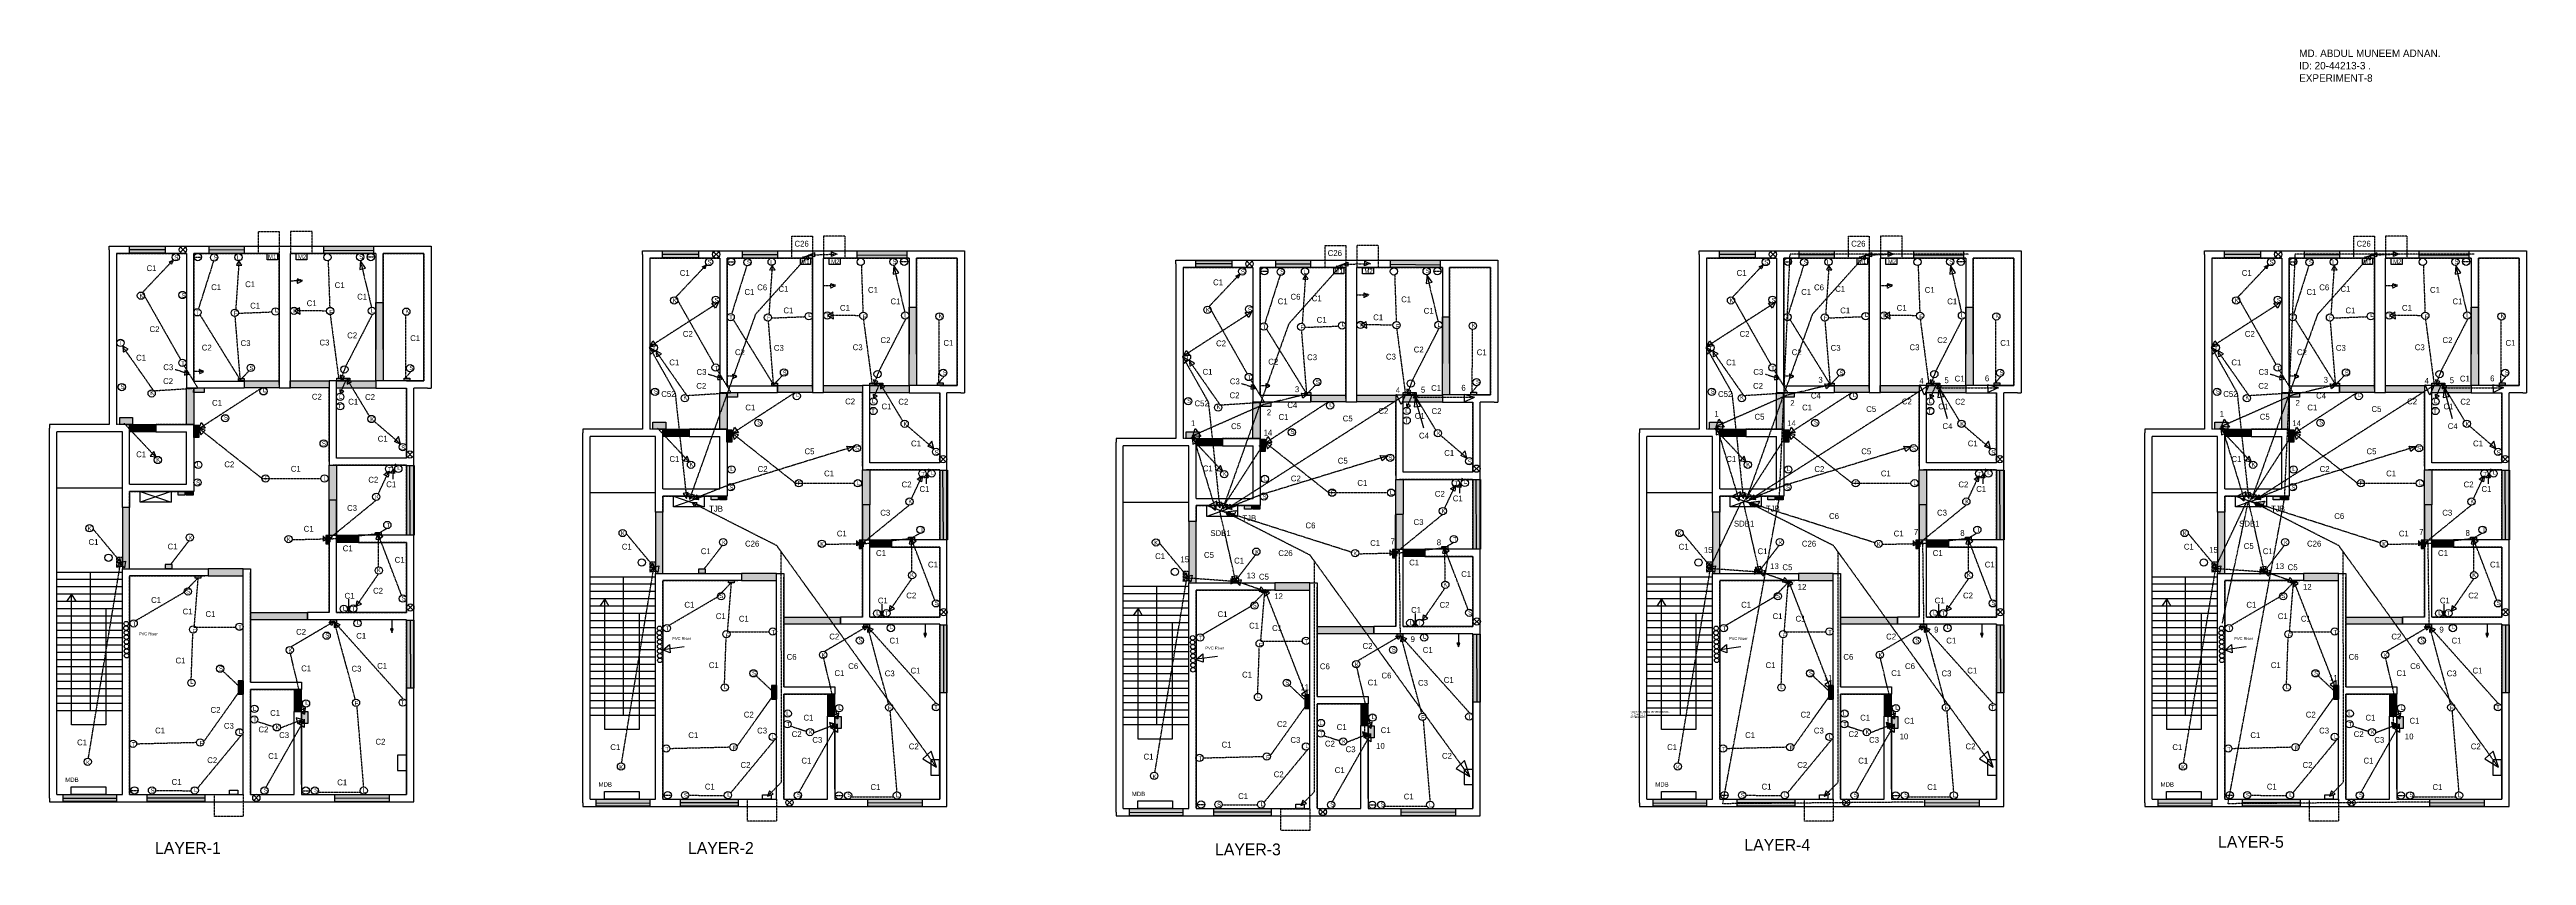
# Model space of a CAD drawing. Header units: inches. Extents: x -209 to 3192, y 718 to 1825.
import ezdxf

# ---------------------------------------------------------------- set-up
doc = ezdxf.new("R2010")
doc.units = ezdxf.units.IN
doc.header["$MEASUREMENT"] = 0
doc.linetypes.add('HIDDEN', pattern=[0.375, 0.25, -0.125])

msp = doc.modelspace()

# ---------------------------------------------------------------- hatches: boundary and pattern name
h = msp.add_hatch(color=3)
h.paths.add_polyline_path([(-99.5, 1554.9), (-50.2, 1554.9), (-50.2, 1545.3), (-99.5, 1545.3)])
h.paths.add_polyline_path([(10.2, 1555.1), (58.1, 1555.1), (58.1, 1545), (10.2, 1545)])
h.paths.add_polyline_path([(167.6, 1555.1), (235.9, 1555.1), (235.9, 1545), (167.6, 1545)])
h.paths.add_polyline_path([(-190.6, 802.1), (-117.2, 802.1), (-117.2, 792.2), (-190.6, 792.2)])
h.paths.add_polyline_path([(-75, 802.1), (4.1, 802.1), (4.1, 792.2), (-75, 792.2)])
h = msp.add_hatch(color=3)
h.paths.add_polyline_path([(632.7, 1548.4), (681.9, 1548.4), (681.9, 1538.8), (632.7, 1538.8)])
h.paths.add_polyline_path([(742.4, 1548.6), (790.3, 1548.6), (790.3, 1538.6), (742.4, 1538.6)])
h.paths.add_polyline_path([(899.7, 1548.6), (968, 1548.6), (968, 1538.6), (899.7, 1538.6)])
h.paths.add_polyline_path([(541.5, 795.7), (614.9, 795.7), (614.9, 785.8), (541.5, 785.8)])
h.paths.add_polyline_path([(657.1, 795.7), (736.3, 795.7), (736.3, 785.8), (657.1, 785.8)])
h = msp.add_hatch(color=3)
h.paths.add_polyline_path([(1364.8, 1535.5), (1414.1, 1535.5), (1414.1, 1525.9), (1364.8, 1525.9)])
h.paths.add_polyline_path([(1474.5, 1535.6), (1522.4, 1535.6), (1522.4, 1525.6), (1474.5, 1525.6)])
h.paths.add_polyline_path([(1631.9, 1535.6), (1700.2, 1535.6), (1700.2, 1525.6), (1631.9, 1525.6)])
h.paths.add_polyline_path([(1273.7, 782.7), (1347.1, 782.7), (1347.1, 772.8), (1273.7, 772.8)])
h.paths.add_polyline_path([(1389.3, 782.7), (1468.4, 782.7), (1468.4, 772.8), (1389.3, 772.8)])
h = msp.add_hatch(color=3)
h.paths.add_polyline_path([(2083.6, 1548.4), (2132.9, 1548.4), (2132.9, 1538.8), (2083.6, 1538.8)])
h.paths.add_polyline_path([(2193.3, 1548.6), (2241.2, 1548.6), (2241.2, 1538.6), (2193.3, 1538.6)])
h.paths.add_polyline_path([(2350.7, 1548.6), (2418.9, 1548.6), (2418.9, 1538.6), (2350.7, 1538.6)])
h.paths.add_polyline_path([(1992.5, 795.7), (2065.9, 795.7), (2065.9, 785.8), (1992.5, 785.8)])
h.paths.add_polyline_path([(2108, 795.7), (2187.2, 795.7), (2187.2, 785.8), (2108, 785.8)])
h = msp.add_hatch(color=3)
h.paths.add_polyline_path([(2777.3, 1548.4), (2826.6, 1548.4), (2826.6, 1538.8), (2777.3, 1538.8)])
h.paths.add_polyline_path([(2887, 1548.6), (2934.9, 1548.6), (2934.9, 1538.6), (2887, 1538.6)])
h.paths.add_polyline_path([(3044.4, 1548.6), (3112.6, 1548.6), (3112.6, 1538.6), (3044.4, 1538.6)])
h.paths.add_polyline_path([(2686.1, 795.7), (2759.6, 795.7), (2759.6, 785.8), (2686.1, 785.8)])
h.paths.add_polyline_path([(2801.7, 795.7), (2880.9, 795.7), (2880.9, 785.8), (2801.7, 785.8)])
at = {"linetype": 'HIDDEN'}
for color, points in [(66, [(238.9, 1477.5), (248.9, 1477.5), (248.9, 1370.2), (238.9, 1370.2)]), (66, [(971, 1471.1), (981.1, 1471.1), (981.1, 1363.7), (971, 1363.7)]), (66, [(2422, 1471.1), (2432, 1471.1), (2432, 1363.7), (2422, 1363.7)]), (66, [(3115.7, 1471.1), (3125.7, 1471.1), (3125.7, 1363.7), (3115.7, 1363.7)]), (66, [(1703.2, 1458.1), (1713.2, 1458.1), (1713.2, 1350.8), (1703.2, 1350.8)]), (66, [(-11.1, 1310), (-21.1, 1310), (-21.1, 1360.4), (-11.1, 1360.4)]), (66, [(58.4, 1369.9), (106.2, 1369.9), (106.2, 1360.5), (58.4, 1360.5)]), (66, [(174.9, 1360.4), (121.4, 1360.5), (121.4, 1369.9), (174.9, 1369.9)]), (66, [(184.9, 1369.9), (238.9, 1369.9), (238.9, 1360), (184.9, 1360)]), (66, [(790.5, 1363.4), (838.4, 1363.4), (838.4, 1354), (790.5, 1354)]), (66, [(907.1, 1353.9), (853.6, 1354), (853.6, 1363.4), (907, 1363.4)]), (66, [(917.1, 1363.4), (971, 1363.4), (971, 1353.6), (917.1, 1353.6)]), (66, [(2241.4, 1363.4), (2289.3, 1363.4), (2289.3, 1354), (2241.4, 1354)]), (66, [(2358, 1353.9), (2304.5, 1354), (2304.5, 1363.4), (2358, 1363.4)]), (66, [(2368, 1363.4), (2422, 1363.4), (2422, 1353.6), (2368, 1353.6)]), (66, [(2935.1, 1363.4), (2983, 1363.4), (2983, 1354), (2935.1, 1354)]), (66, [(3051.7, 1353.9), (2998.2, 1354), (2998.2, 1363.4), (3051.7, 1363.4)]), (66, [(3061.7, 1363.4), (3115.7, 1363.4), (3115.7, 1353.6), (3061.7, 1353.6)]), (66, [(721.1, 1303.6), (711.1, 1303.6), (711.1, 1353.9), (721.1, 1353.9)]), (66, [(1453.2, 1290.6), (1443.2, 1290.6), (1443.2, 1341), (1453.2, 1341)]), (66, [(1522.7, 1350.5), (1570.5, 1350.5), (1570.5, 1341.1), (1522.7, 1341.1)]), (66, [(1639.2, 1341), (1585.7, 1341.1), (1585.7, 1350.5), (1639.2, 1350.5)]), (66, [(1649.2, 1350.5), (1703.2, 1350.5), (1703.2, 1340.6), (1649.2, 1340.6)]), (66, [(2172, 1303.6), (2162, 1303.6), (2162, 1353.9), (2172, 1353.9)]), (66, [(2865.7, 1303.6), (2855.7, 1303.6), (2855.7, 1353.9), (2865.7, 1353.9)]), (66, [(-99.1, 1310), (-63.1, 1310), (-63.1, 1300), (-99.1, 1300)]), (66, [(633.1, 1303.6), (669.1, 1303.6), (669.1, 1293.6), (633.1, 1293.6)]), (66, [(2084, 1303.6), (2120, 1303.6), (2120, 1293.6), (2084, 1293.6)]), (66, [(2777.7, 1303.6), (2813.7, 1303.6), (2813.7, 1293.6), (2777.7, 1293.6)]), (66, [(1365.2, 1290.6), (1401.2, 1290.6), (1401.2, 1280.6), (1365.2, 1280.6)]), (66, [(174.9, 1254), (184.9, 1254), (184.8, 1157.8), (174.8, 1157.8)]), (66, [(907.1, 1247.6), (917.1, 1247.6), (916.9, 1151.4), (906.9, 1151.4)]), (66, [(1639.2, 1234.6), (1649.2, 1234.6), (1649.1, 1138.4), (1639.1, 1138.4)]), (66, [(2358, 1247.6), (2368, 1247.6), (2367.8, 1151.4), (2357.8, 1151.4)]), (66, [(3051.7, 1247.6), (3061.7, 1247.6), (3061.5, 1151.4), (3051.5, 1151.4)]), (66, [(-109.1, 1112), (-99.1, 1112), (-99.1, 1196), (-109.1, 1196)]), (4, [(-21.4, 1217.9), (-11.8, 1217.9), (-11.8, 1213), (-21.4, 1213)]), (4, [(710.8, 1211.5), (720.3, 1211.5), (720.3, 1206.6), (710.8, 1206.6)]), (4, [(1442.9, 1198.5), (1452.5, 1198.5), (1452.5, 1193.6), (1442.9, 1193.6)]), (4, [(2161.7, 1211.5), (2171.2, 1211.5), (2171.2, 1206.6), (2161.7, 1206.6)]), (4, [(2855.4, 1211.5), (2864.9, 1211.5), (2864.9, 1206.6), (2855.4, 1206.6)]), (66, [(214.9, 1148), (184.9, 1148), (184.9, 1158), (214.9, 1158)]), (66, [(623.1, 1105.6), (633.1, 1105.6), (633.1, 1189.6), (623.1, 1189.6)]), (66, [(1355.2, 1092.6), (1365.2, 1092.6), (1365.2, 1176.6), (1355.2, 1176.6)]), (66, [(2074, 1105.6), (2084, 1105.6), (2084, 1189.6), (2074, 1189.6)]), (66, [(2767.7, 1105.6), (2777.7, 1105.6), (2777.7, 1189.6), (2767.7, 1189.6)]), (66, [(947.1, 1141.6), (917.1, 1141.6), (917.1, 1151.6), (947.1, 1151.6)]), (66, [(1679.2, 1128.6), (1649.2, 1128.6), (1649.2, 1138.6), (1679.2, 1138.6)]), (66, [(2398, 1141.6), (2368, 1141.6), (2368, 1151.6), (2398, 1151.6)]), (66, [(3091.7, 1141.6), (3061.7, 1141.6), (3061.7, 1151.6), (3091.7, 1151.6)]), (66, [(56.9, 1112), (8.9, 1112), (8.9, 1102), (56.9, 1102)]), (66, [(789.1, 1105.6), (741.1, 1105.6), (741.1, 1095.6), (789.1, 1095.6)]), (66, [(1521.2, 1092.6), (1473.2, 1092.6), (1473.2, 1082.6), (1521.2, 1082.6)]), (66, [(2240, 1105.6), (2192, 1105.6), (2192, 1095.6), (2240, 1095.6)]), (66, [(2933.7, 1105.6), (2885.7, 1105.6), (2885.7, 1095.6), (2933.7, 1095.6)]), (66, [(144.9, 1042), (67.5, 1042), (67.5, 1052), (144.9, 1052)]), (66, [(877.1, 1035.6), (799.6, 1035.6), (799.6, 1045.6), (877.1, 1045.6)]), (66, [(1609.2, 1022.6), (1531.8, 1022.6), (1531.8, 1032.6), (1609.2, 1032.6)]), (66, [(2328, 1035.6), (2250.5, 1035.6), (2250.5, 1045.6), (2328, 1045.6)]), (66, [(3021.7, 1035.6), (2944.2, 1035.6), (2944.2, 1045.6), (3021.7, 1045.6)]), (66, [(136.9, 946), (126.9, 946), (126.9, 916), (136.9, 916)]), (66, [(869.1, 939.6), (859.1, 939.6), (859.1, 909.6), (869.1, 909.6)]), (66, [(1601.2, 926.6), (1591.2, 926.6), (1591.2, 896.6), (1601.2, 896.6)]), (66, [(2320, 939.6), (2310, 939.6), (2310, 909.6), (2320, 909.6)]), (66, [(3013.7, 939.6), (3003.7, 939.6), (3003.7, 909.6), (3013.7, 909.6)])]:
    msp.add_hatch(color=color, dxfattribs=at).paths.add_polyline_path(points)
h = msp.add_hatch(color=8, dxfattribs=at)
h.paths.add_polyline_path([(-112.8, 1319.6), (-95.2, 1319.6), (-95.2, 1310.1), (-112.8, 1310.1)])
h.paths.add_polyline_path([(-109.5, 1114.8), (-116.6, 1114.8), (-116.6, 1127.9), (-109.5, 1127.9)])
h.paths.add_polyline_path([(-9.2, 1102.3), (-1.2, 1102.3), (-1.2, 1098.8), (-9.2, 1098.8)])
h.paths.add_polyline_path([(-50.2, 1112.3), (-40.7, 1112.3), (-40.7, 1117.8), (-50.2, 1117.8)])
h.paths.add_polyline_path([(137.5, 915.7), (145.5, 915.7), (145.5, 899.2), (137.5, 899.2)])
h.paths.add_polyline_path([(176.8, 1041.8), (184.8, 1041.8), (184.8, 1038.3), (176.8, 1038.3)])
h.paths.add_polyline_path([(238.3, 1161.8), (246.3, 1161.8), (246.3, 1158.3), (238.3, 1158.3)])
h.paths.add_polyline_path([(195, 1373.5), (203, 1373.5), (203, 1370), (195, 1370)])
h.paths.add_polyline_path([(185.2, 1373.5), (193.2, 1373.5), (193.2, 1370), (185.2, 1370)])
h.paths.add_polyline_path([(50.3, 1373.3), (58.3, 1373.3), (58.3, 1369.8), (50.3, 1369.8)])
h.paths.add_polyline_path([(-11.2, 1360.3), (3.3, 1360.4), (3.3, 1354.1), (-11.4, 1354.1)])
h = msp.add_hatch(color=8, dxfattribs=at)
h.paths.add_polyline_path([(-32.7, 1218), (-23.2, 1218), (-23.2, 1213.1), (-32.7, 1213.1)])
h.paths.add_polyline_path([(277.8, 1373.8), (285.8, 1373.8), (285.8, 1370.3), (277.8, 1370.3)])
h = msp.add_hatch(color=8, dxfattribs=at)
h.paths.add_polyline_path([(619.3, 1313.2), (637, 1313.2), (637, 1303.6), (619.3, 1303.6)])
h.paths.add_polyline_path([(622.6, 1108.3), (615.6, 1108.3), (615.6, 1121.4), (622.6, 1121.4)])
h.paths.add_polyline_path([(722.9, 1095.9), (730.9, 1095.9), (730.9, 1092.4), (722.9, 1092.4)])
h.paths.add_polyline_path([(681.9, 1105.9), (691.4, 1105.9), (691.4, 1111.4), (681.9, 1111.4)])
h.paths.add_polyline_path([(869.7, 909.2), (877.7, 909.2), (877.7, 892.7), (869.7, 892.7)])
h.paths.add_polyline_path([(908.9, 1035.4), (916.9, 1035.4), (916.9, 1031.9), (908.9, 1031.9)])
h.paths.add_polyline_path([(970.4, 1155.4), (978.4, 1155.4), (978.4, 1151.9), (970.4, 1151.9)])
h.paths.add_polyline_path([(927.2, 1367), (935.2, 1367), (935.2, 1363.5), (927.2, 1363.5)])
h.paths.add_polyline_path([(917.3, 1367), (925.3, 1367), (925.3, 1363.5), (917.3, 1363.5)])
h.paths.add_polyline_path([(782.4, 1366.9), (790.4, 1366.9), (790.4, 1363.4), (782.4, 1363.4)])
h.paths.add_polyline_path([(720.9, 1353.9), (735.5, 1353.9), (735.5, 1347.7), (720.7, 1347.7)])
h = msp.add_hatch(color=8, dxfattribs=at)
h.paths.add_polyline_path([(699.4, 1211.5), (708.9, 1211.5), (708.9, 1206.6), (699.4, 1206.6)])
h.paths.add_polyline_path([(1009.9, 1367.4), (1017.9, 1367.4), (1017.9, 1363.9), (1009.9, 1363.9)])
h = msp.add_hatch(color=8, dxfattribs=at)
h.paths.add_polyline_path([(2070.2, 1313.2), (2087.9, 1313.2), (2087.9, 1303.6), (2070.2, 1303.6)])
h.paths.add_polyline_path([(2073.6, 1108.3), (2066.5, 1108.3), (2066.5, 1121.4), (2073.6, 1121.4)])
h.paths.add_polyline_path([(2173.8, 1095.9), (2181.8, 1095.9), (2181.8, 1092.4), (2173.8, 1092.4)])
h.paths.add_polyline_path([(2132.8, 1105.9), (2142.3, 1105.9), (2142.3, 1111.4), (2132.8, 1111.4)])
h.paths.add_polyline_path([(2320.6, 909.2), (2328.6, 909.2), (2328.6, 892.7), (2320.6, 892.7)])
h.paths.add_polyline_path([(2359.8, 1035.4), (2367.8, 1035.4), (2367.8, 1031.9), (2359.8, 1031.9)])
h.paths.add_polyline_path([(2421.3, 1155.4), (2429.3, 1155.4), (2429.3, 1151.9), (2421.3, 1151.9)])
h.paths.add_polyline_path([(2378.1, 1367), (2386.1, 1367), (2386.1, 1363.5), (2378.1, 1363.5)])
h.paths.add_polyline_path([(2368.2, 1367), (2376.2, 1367), (2376.2, 1363.5), (2368.2, 1363.5)])
h.paths.add_polyline_path([(2233.3, 1366.9), (2241.3, 1366.9), (2241.3, 1363.4), (2233.3, 1363.4)])
h.paths.add_polyline_path([(2171.8, 1353.9), (2186.4, 1353.9), (2186.4, 1347.7), (2171.7, 1347.7)])
h = msp.add_hatch(color=8, dxfattribs=at)
h.paths.add_polyline_path([(2150.3, 1211.5), (2159.8, 1211.5), (2159.8, 1206.6), (2150.3, 1206.6)])
h.paths.add_polyline_path([(2460.8, 1367.4), (2468.8, 1367.4), (2468.8, 1363.9), (2460.8, 1363.9)])
h = msp.add_hatch(color=8, dxfattribs=at)
h.paths.add_polyline_path([(2763.9, 1313.2), (2781.6, 1313.2), (2781.6, 1303.6), (2763.9, 1303.6)])
h.paths.add_polyline_path([(2767.3, 1108.3), (2760.2, 1108.3), (2760.2, 1121.4), (2767.3, 1121.4)])
h.paths.add_polyline_path([(2867.5, 1095.9), (2875.5, 1095.9), (2875.5, 1092.4), (2867.5, 1092.4)])
h.paths.add_polyline_path([(2826.5, 1105.9), (2836, 1105.9), (2836, 1111.4), (2826.5, 1111.4)])
h.paths.add_polyline_path([(3014.3, 909.2), (3022.3, 909.2), (3022.3, 892.7), (3014.3, 892.7)])
h.paths.add_polyline_path([(3053.5, 1035.4), (3061.5, 1035.4), (3061.5, 1031.9), (3053.5, 1031.9)])
h.paths.add_polyline_path([(3115, 1155.4), (3123, 1155.4), (3123, 1151.9), (3115, 1151.9)])
h.paths.add_polyline_path([(3071.8, 1367), (3079.8, 1367), (3079.8, 1363.5), (3071.8, 1363.5)])
h.paths.add_polyline_path([(3061.9, 1367), (3069.9, 1367), (3069.9, 1363.5), (3061.9, 1363.5)])
h.paths.add_polyline_path([(2927, 1366.9), (2935, 1366.9), (2935, 1363.4), (2927, 1363.4)])
h.paths.add_polyline_path([(2865.5, 1353.9), (2880.1, 1353.9), (2880.1, 1347.7), (2865.4, 1347.7)])
h = msp.add_hatch(color=8, dxfattribs=at)
h.paths.add_polyline_path([(2844, 1211.5), (2853.5, 1211.5), (2853.5, 1206.6), (2844, 1206.6)])
h.paths.add_polyline_path([(3154.5, 1367.4), (3162.5, 1367.4), (3162.5, 1363.9), (3154.5, 1363.9)])
h = msp.add_hatch(color=8, dxfattribs=at)
h.paths.add_polyline_path([(1351.5, 1300.2), (1369.1, 1300.2), (1369.1, 1290.7), (1351.5, 1290.7)])
h.paths.add_polyline_path([(1354.8, 1095.4), (1347.7, 1095.4), (1347.7, 1108.5), (1354.8, 1108.5)])
h.paths.add_polyline_path([(1455.1, 1082.9), (1463.1, 1082.9), (1463.1, 1079.4), (1455.1, 1079.4)])
h.paths.add_polyline_path([(1414.1, 1092.9), (1423.6, 1092.9), (1423.6, 1098.4), (1414.1, 1098.4)])
h.paths.add_polyline_path([(1601.8, 896.3), (1609.8, 896.3), (1609.8, 879.8), (1601.8, 879.8)])
h.paths.add_polyline_path([(1641.1, 1022.4), (1649.1, 1022.4), (1649.1, 1018.9), (1641.1, 1018.9)])
h.paths.add_polyline_path([(1702.6, 1142.4), (1710.6, 1142.4), (1710.6, 1138.9), (1702.6, 1138.9)])
h.paths.add_polyline_path([(1659.3, 1354.1), (1667.3, 1354.1), (1667.3, 1350.6), (1659.3, 1350.6)])
h.paths.add_polyline_path([(1649.5, 1354.1), (1657.5, 1354.1), (1657.5, 1350.6), (1649.5, 1350.6)])
h.paths.add_polyline_path([(1514.6, 1353.9), (1522.6, 1353.9), (1522.6, 1350.4), (1514.6, 1350.4)])
h.paths.add_polyline_path([(1453.1, 1340.9), (1467.6, 1341), (1467.6, 1334.7), (1452.9, 1334.7)])
h = msp.add_hatch(color=8, dxfattribs=at)
h.paths.add_polyline_path([(1431.6, 1198.6), (1441.1, 1198.6), (1441.1, 1193.7), (1431.6, 1193.7)])
h.paths.add_polyline_path([(1742.1, 1354.4), (1750.1, 1354.4), (1750.1, 1350.9), (1742.1, 1350.9)])
for points in [[(-11.2, 1309.3), (-4.2, 1309.3), (-4.2, 1292.3), (-11.2, 1292.3)], [(720.9, 1302.9), (727.9, 1302.9), (727.9, 1285.9), (720.9, 1285.9)], [(2171.8, 1302.9), (2178.8, 1302.9), (2178.8, 1285.9), (2171.8, 1285.9)], [(2865.5, 1302.9), (2872.5, 1302.9), (2872.5, 1285.9), (2865.5, 1285.9)], [(1453.1, 1289.9), (1460.1, 1289.9), (1460.1, 1272.9), (1453.1, 1272.9)], [(175.3, 1157.8), (170.3, 1157.8), (170.3, 1146.3), (175.3, 1146.3)], [(907.4, 1151.4), (902.4, 1151.4), (902.4, 1139.9), (907.4, 1139.9)], [(1639.6, 1138.4), (1634.6, 1138.4), (1634.6, 1126.9), (1639.6, 1126.9)], [(2358.3, 1151.4), (2353.3, 1151.4), (2353.3, 1139.9), (2358.3, 1139.9)], [(3052, 1151.4), (3047, 1151.4), (3047, 1139.9), (3052, 1139.9)], [(57.1, 958), (50.1, 958), (50.1, 939.5), (57.1, 939.5)], [(789.3, 951.5), (782.2, 951.5), (782.2, 933), (789.3, 933)], [(1521.4, 938.6), (1514.4, 938.6), (1514.4, 920.1), (1521.4, 920.1)], [(2240.2, 951.5), (2233.2, 951.5), (2233.2, 933), (2240.2, 933)], [(2933.9, 951.5), (2926.9, 951.5), (2926.9, 933), (2933.9, 933)]]:
    msp.add_hatch(color=251).paths.add_polyline_path(points)
h = msp.add_hatch(color=81)
h.paths.add_polyline_path([(281.4, 1253.7), (291.5, 1253.7), (291.5, 1158.1), (281.4, 1158.1)])
h.paths.add_polyline_path([(281.4, 1041.5), (291, 1041.5), (291, 948), (281.4, 948)])
h.paths.add_polyline_path([(182.4, 801.9), (257, 801.9), (257, 791.9), (182.4, 791.9)])
h = msp.add_hatch(color=81)
h.paths.add_polyline_path([(1013.5, 1247.2), (1023.7, 1247.2), (1023.7, 1151.6), (1013.5, 1151.6)])
h.paths.add_polyline_path([(1013.5, 1035), (1023.1, 1035), (1023.1, 941.5), (1013.5, 941.5)])
h.paths.add_polyline_path([(914.6, 795.5), (989.2, 795.5), (989.2, 785.4), (914.6, 785.4)])
h = msp.add_hatch(color=81)
h.paths.add_polyline_path([(1745.7, 1234.3), (1755.8, 1234.3), (1755.8, 1138.7), (1745.7, 1138.7)])
h.paths.add_polyline_path([(1745.7, 1022), (1755.3, 1022), (1755.3, 928.6), (1745.7, 928.6)])
h.paths.add_polyline_path([(1646.7, 782.5), (1721.3, 782.5), (1721.3, 772.5), (1646.7, 772.5)])
h = msp.add_hatch(color=81)
h.paths.add_polyline_path([(2464.4, 1247.2), (2474.6, 1247.2), (2474.6, 1151.6), (2464.4, 1151.6)])
h.paths.add_polyline_path([(2464.4, 1035), (2474, 1035), (2474, 941.5), (2464.4, 941.5)])
h.paths.add_polyline_path([(2365.5, 795.5), (2440.1, 795.5), (2440.1, 785.4), (2365.5, 785.4)])
h = msp.add_hatch(color=81)
h.paths.add_polyline_path([(3158.1, 1247.2), (3168.3, 1247.2), (3168.3, 1151.6), (3158.1, 1151.6)])
h.paths.add_polyline_path([(3158.1, 1035), (3167.7, 1035), (3167.7, 941.5), (3158.1, 941.5)])
h.paths.add_polyline_path([(3059.2, 795.5), (3133.8, 795.5), (3133.8, 785.4), (3059.2, 785.4)])

# ---------------------------------------------------------------- linework, layer by layer
for p, q in [((-127.1, 1550), (-127.1, 1555)), ((-127.1, 1555), (-122.1, 1555)), ((-127.1, 1550), (-127.1, 1310)), ((-122.1, 1555), (-16.1, 1555)), ((-117.1, 1545), (-117.1, 1310)), ((-21.1, 1545), (-117.1, 1545)), ((-99.6, 1550.4), (-50.2, 1550.4)), ((-29.4, 1553.6), (-22.4, 1546.6)), ((-22.4, 1553.6), (-29.4, 1546.6)), ((-21.1, 1545), (-21.1, 1360.4)), ((-16.1, 1555), (113.9, 1555)), ((106.2, 1545), (-11.1, 1545)), ((-11.1, 1369.7), (-11.1, 1545)), ((10.3, 1550.2), (58.3, 1549.9)), ((106.2, 1545), (106.2, 1360.4)), ((113.9, 1555), (243.9, 1555)), ((238.9, 1545), (121.6, 1545)), ((121.6, 1360.4), (121.6, 1545)), ((167.8, 1549.6), (236.4, 1548.9)), ((238.9, 1545), (238.9, 1413)), ((243.9, 1555), (309.9, 1555)), ((304.9, 1545), (248.9, 1545)), ((248.9, 1413), (248.9, 1545)), ((304.9, 1370), (304.9, 1545)), ((309.9, 1555), (314.9, 1555)), ((314.9, 1555), (314.9, 1550)), ((314.9, 1550), (314.9, 1365)), ((605.1, 1543.6), (605.1, 1548.6)), ((605.1, 1548.6), (610.1, 1548.6)), ((605.1, 1543.6), (605.1, 1303.6)), ((610.1, 1548.6), (716.1, 1548.6)), ((615.1, 1538.6), (615.1, 1303.6)), ((711.1, 1538.6), (615.1, 1538.6)), ((632.6, 1543.9), (681.9, 1543.9)), ((702.7, 1547.2), (709.7, 1540.2)), ((709.7, 1547.2), (702.7, 1540.2)), ((711.1, 1538.6), (711.1, 1353.9)), ((716.1, 1548.6), (846.1, 1548.6)), ((838.4, 1538.6), (721.1, 1538.6)), ((721.1, 1363.2), (721.1, 1538.6)), ((742.5, 1543.7), (790.4, 1543.5)), ((838.4, 1538.6), (838.4, 1353.9)), ((846.1, 1548.6), (976.1, 1548.6)), ((971.1, 1538.6), (853.7, 1538.6)), ((853.7, 1353.9), (853.7, 1538.6)), ((899.9, 1543.1), (968.6, 1542.4)), ((971.1, 1538.6), (971.1, 1406.6)), ((976.1, 1548.6), (1042.1, 1548.6)), ((1037.1, 1538.6), (981.1, 1538.6)), ((981.1, 1406.6), (981.1, 1538.6)), ((1037.1, 1363.6), (1037.1, 1538.6)), ((1042.1, 1548.6), (1047.1, 1548.6)), ((1047.1, 1548.6), (1047.1, 1543.6)), ((1047.1, 1543.6), (1047.1, 1358.6)), ((1337.2, 1530.6), (1337.2, 1535.6)), ((1337.2, 1535.6), (1342.2, 1535.6)), ((1337.2, 1530.6), (1337.2, 1290.6)), ((1342.2, 1535.6), (1448.2, 1535.6)), ((1364.7, 1531), (1414.1, 1531)), ((1434.9, 1534.2), (1441.9, 1527.2)), ((1441.9, 1534.2), (1434.9, 1527.2)), ((1448.2, 1535.6), (1578.2, 1535.6)), ((1474.6, 1530.8), (1522.6, 1530.5)), ((1578.2, 1535.6), (1708.2, 1535.6)), ((1708.2, 1535.6), (1774.2, 1535.6)), ((1774.2, 1535.6), (1779.2, 1535.6)), ((1779.2, 1535.6), (1779.2, 1530.6)), ((1779.2, 1530.6), (1779.2, 1345.6)), ((2056, 1543.6), (2056, 1548.6)), ((2056, 1548.6), (2061, 1548.6)), ((2056, 1543.6), (2056, 1303.6)), ((2061, 1548.6), (2167, 1548.6)), ((2066, 1538.6), (2066, 1303.6)), ((2162, 1538.6), (2066, 1538.6)), ((2083.5, 1543.9), (2132.8, 1543.9)), ((2153.6, 1547.2), (2160.6, 1540.2)), ((2160.6, 1547.2), (2153.6, 1540.2)), ((2162, 1538.6), (2162, 1353.9)), ((2167, 1548.6), (2297, 1548.6)), ((2289.3, 1538.6), (2172, 1538.6)), ((2172, 1363.2), (2172, 1538.6)), ((2193.4, 1543.7), (2241.3, 1543.5)), ((2289.3, 1538.6), (2289.3, 1353.9)), ((2297, 1548.6), (2427, 1548.6)), ((2422, 1538.6), (2304.6, 1538.6)), ((2304.6, 1353.9), (2304.6, 1538.6)), ((2350.9, 1543.1), (2419.5, 1542.4)), ((2422, 1538.6), (2422, 1406.6)), ((2427, 1548.6), (2493, 1548.6)), ((2488, 1538.6), (2432, 1538.6)), ((2432, 1406.6), (2432, 1538.6)), ((2488, 1363.6), (2488, 1538.6)), ((2493, 1548.6), (2498, 1548.6)), ((2498, 1548.6), (2498, 1543.6)), ((2498, 1543.6), (2498, 1358.6)), ((2749.7, 1543.6), (2749.7, 1548.6)), ((2749.7, 1548.6), (2754.7, 1548.6)), ((2749.7, 1543.6), (2749.7, 1303.6)), ((2754.7, 1548.6), (2860.7, 1548.6)), ((2759.7, 1538.6), (2759.7, 1303.6)), ((2855.7, 1538.6), (2759.7, 1538.6)), ((2777.2, 1543.9), (2826.5, 1543.9)), ((2847.3, 1547.2), (2854.3, 1540.2)), ((2854.3, 1547.2), (2847.3, 1540.2)), ((2855.7, 1538.6), (2855.7, 1353.9)), ((2860.7, 1548.6), (2990.7, 1548.6)), ((2983, 1538.6), (2865.7, 1538.6)), ((2865.7, 1363.2), (2865.7, 1538.6)), ((2887.1, 1543.7), (2935, 1543.5)), ((2983, 1538.6), (2983, 1353.9)), ((2990.7, 1548.6), (3120.7, 1548.6)), ((3115.7, 1538.6), (2998.3, 1538.6)), ((2998.3, 1353.9), (2998.3, 1538.6)), ((3044.5, 1543.1), (3113.2, 1542.4)), ((3115.7, 1538.6), (3115.7, 1406.6)), ((3120.7, 1548.6), (3186.7, 1548.6)), ((3181.7, 1538.6), (3125.7, 1538.6)), ((3125.7, 1406.6), (3125.7, 1538.6)), ((3181.7, 1363.6), (3181.7, 1538.6)), ((3186.7, 1548.6), (3191.7, 1548.6)), ((3191.7, 1548.6), (3191.7, 1543.6)), ((3191.7, 1543.6), (3191.7, 1358.6)), ((1347.2, 1525.6), (1347.2, 1290.6)), ((1443.2, 1525.6), (1347.2, 1525.6)), ((1443.2, 1525.6), (1443.2, 1341)), ((1570.5, 1525.6), (1453.2, 1525.6)), ((1453.2, 1350.3), (1453.2, 1525.6)), ((1570.5, 1525.6), (1570.5, 1341)), ((1703.2, 1525.6), (1585.9, 1525.6)), ((1585.9, 1341), (1585.9, 1525.6)), ((1632.1, 1530.1), (1700.7, 1529.5)), ((1703.2, 1525.6), (1703.2, 1393.6)), ((1769.2, 1525.6), (1713.2, 1525.6)), ((1713.2, 1393.6), (1713.2, 1525.6)), ((1769.2, 1350.6), (1769.2, 1525.6)), ((-21.1, 1360.4), (58.2, 1360.4)), ((-11.1, 1369.7), (58.2, 1369.7)), ((58.2, 1369.7), (58.2, 1360.3)), ((106.2, 1360.4), (121.6, 1360.4)), ((184.9, 1369.9), (174.8, 1369.9)), ((174.9, 1360.4), (174.9, 1259)), ((184.9, 1365), (184.9, 1369.9)), ((184.9, 1264), (184.9, 1365)), ((304.9, 1370), (238.9, 1370.2)), ((238.9, 1370.2), (238.9, 1360)), ((280.9, 1370), (304.9, 1370)), ((314.9, 1365), (314.9, 1360)), ((721.1, 1363.2), (790.4, 1363.2)), ((790.4, 1363.2), (790.4, 1353.8)), ((917.1, 1363.4), (906.9, 1363.4)), ((917.1, 1358.6), (917, 1363.4)), ((1037.1, 1363.6), (971, 1363.7)), ((971, 1363.7), (971, 1353.6)), ((1013.1, 1363.6), (1037.1, 1363.6)), ((2172, 1363.2), (2241.3, 1363.2)), ((2241.3, 1363.2), (2241.3, 1353.8)), ((2368, 1363.4), (2357.8, 1363.4)), ((2368, 1358.6), (2368, 1363.4)), ((2488, 1363.6), (2422, 1363.7)), ((2422, 1363.7), (2422, 1353.6)), ((2464, 1363.6), (2488, 1363.6)), ((2865.7, 1363.2), (2935, 1363.2)), ((2935, 1363.2), (2935, 1353.8)), ((3061.7, 1363.4), (3051.5, 1363.4)), ((3061.7, 1358.6), (3061.7, 1363.4)), ((3181.7, 1363.6), (3115.7, 1363.7)), ((3115.7, 1363.7), (3115.7, 1353.6)), ((3157.7, 1363.6), (3181.7, 1363.6)), ((238.9, 1360), (280.9, 1360)), ((280.9, 1360), (280.9, 1264)), ((290.9, 1259), (290.9, 1360)), ((309.9, 1360), (290.9, 1360)), ((309.9, 1360), (314.9, 1360)), ((711.1, 1353.9), (790.4, 1353.9)), ((838.4, 1353.9), (853.7, 1353.9)), ((907.1, 1353.9), (907.1, 1252.6)), ((917.1, 1257.6), (917.1, 1358.6)), ((971, 1353.6), (1013.1, 1353.6)), ((1013.1, 1353.6), (1013.1, 1257.6)), ((1023.1, 1252.6), (1023.1, 1353.6)), ((1042.1, 1353.6), (1023.1, 1353.6)), ((1042.1, 1353.6), (1047.1, 1353.6)), ((1047.1, 1358.6), (1047.1, 1353.6)), ((1443.2, 1341), (1522.5, 1341)), ((1453.2, 1350.3), (1522.5, 1350.3)), ((1522.5, 1350.3), (1522.5, 1340.9)), ((1570.5, 1341), (1585.9, 1341)), ((1649.2, 1350.5), (1639.1, 1350.5)), ((1639.2, 1341), (1639.2, 1239.6)), ((1649.2, 1345.6), (1649.2, 1350.5)), ((1649.2, 1244.6), (1649.2, 1345.6)), ((1769.2, 1350.6), (1703.2, 1350.8)), ((1703.2, 1350.8), (1703.2, 1340.6)), ((1703.2, 1340.6), (1745.2, 1340.6)), ((1745.2, 1350.6), (1769.2, 1350.6)), ((1745.2, 1340.6), (1745.2, 1244.6)), ((1755.2, 1239.6), (1755.2, 1340.6)), ((1774.2, 1340.6), (1755.2, 1340.6)), ((1774.2, 1340.6), (1779.2, 1340.6)), ((1779.2, 1345.6), (1779.2, 1340.6)), ((2162, 1353.9), (2241.3, 1353.9)), ((2289.3, 1353.9), (2304.6, 1353.9)), ((2358, 1353.9), (2358, 1252.6)), ((2368, 1257.6), (2368, 1358.6)), ((2422, 1353.6), (2464, 1353.6)), ((2464, 1353.6), (2464, 1257.6)), ((2474, 1252.6), (2474, 1353.6)), ((2493, 1353.6), (2474, 1353.6)), ((2493, 1353.6), (2498, 1353.6)), ((2498, 1358.6), (2498, 1353.6)), ((2855.7, 1353.9), (2935, 1353.9)), ((2983, 1353.9), (2998.3, 1353.9)), ((3051.7, 1353.9), (3051.7, 1252.6)), ((3061.7, 1257.6), (3061.7, 1358.6)), ((3115.7, 1353.6), (3157.7, 1353.6)), ((3157.7, 1353.6), (3157.7, 1257.6)), ((3167.7, 1252.6), (3167.7, 1353.6)), ((3186.7, 1353.6), (3167.7, 1353.6)), ((3186.7, 1353.6), (3191.7, 1353.6)), ((3191.7, 1358.6), (3191.7, 1353.6)), ((-204.1, 1310), (-209.1, 1310)), ((-209.1, 1310), (-209.1, 1305)), ((-209.1, 1223), (-209.1, 1305)), ((-127.1, 1310), (-204.1, 1310)), ((-199.1, 1223), (-199.1, 1300)), ((-122.1, 1300), (-199.1, 1300)), ((-109.1, 1300), (-122.1, 1300)), ((-109.1, 1196), (-109.1, 1300)), ((-104.1, 1310), (-99.1, 1310)), ((-99.1, 1310), (-99.1, 1305)), ((-99.1, 1228), (-99.1, 1305)), ((-63.1, 1300), (-63.1, 1310)), ((-63.1, 1310), (-11.1, 1310)), ((-63.1, 1300), (-20.9, 1300)), ((-22.1, 1310), (-17.1, 1310)), ((-20.9, 1228), (-20.9, 1300)), ((-11.1, 1310), (-11.1, 1218)), ((528.1, 1303.6), (523.1, 1303.6)), ((523.1, 1303.6), (523.1, 1298.6)), ((523.1, 1216.6), (523.1, 1298.6)), ((605.1, 1303.6), (528.1, 1303.6)), ((533.1, 1216.6), (533.1, 1293.6)), ((610.1, 1293.6), (533.1, 1293.6)), ((623.1, 1293.6), (610.1, 1293.6)), ((623.1, 1189.6), (623.1, 1293.6)), ((628.1, 1303.6), (633.1, 1303.6)), ((633.1, 1303.6), (633.1, 1298.6)), ((633.1, 1221.6), (633.1, 1298.6)), ((669.1, 1293.6), (669.1, 1303.6)), ((669.1, 1303.6), (721.1, 1303.6)), ((669.1, 1293.6), (711.2, 1293.6)), ((710.1, 1303.6), (715.1, 1303.6)), ((711.2, 1221.6), (711.2, 1293.6)), ((721.1, 1303.6), (721.1, 1211.6)), ((1979, 1303.6), (1974, 1303.6)), ((1974, 1303.6), (1974, 1298.6)), ((1974, 1216.6), (1974, 1298.6)), ((2056, 1303.6), (1979, 1303.6)), ((1984, 1216.6), (1984, 1293.6)), ((2061, 1293.6), (1984, 1293.6)), ((2074, 1293.6), (2061, 1293.6)), ((2074, 1189.6), (2074, 1293.6)), ((2079, 1303.6), (2084, 1303.6)), ((2084, 1303.6), (2084, 1298.6)), ((2084, 1221.6), (2084, 1298.6)), ((2120, 1293.6), (2120, 1303.6)), ((2120, 1303.6), (2172, 1303.6)), ((2120, 1293.6), (2162.1, 1293.6)), ((2161, 1303.6), (2166, 1303.6)), ((2162.1, 1221.6), (2162.1, 1293.6)), ((2172, 1303.6), (2172, 1211.6)), ((2672.7, 1303.6), (2667.7, 1303.6)), ((2667.7, 1303.6), (2667.7, 1298.6)), ((2667.7, 1216.6), (2667.7, 1298.6)), ((2749.7, 1303.6), (2672.7, 1303.6)), ((2677.7, 1216.6), (2677.7, 1293.6)), ((2754.7, 1293.6), (2677.7, 1293.6)), ((2767.7, 1293.6), (2754.7, 1293.6)), ((2767.7, 1189.6), (2767.7, 1293.6)), ((2772.7, 1303.6), (2777.7, 1303.6)), ((2777.7, 1303.6), (2777.7, 1298.6)), ((2777.7, 1221.6), (2777.7, 1298.6)), ((2813.7, 1293.6), (2813.7, 1303.6)), ((2813.7, 1303.6), (2865.7, 1303.6)), ((2813.7, 1293.6), (2855.8, 1293.6)), ((2854.7, 1303.6), (2859.7, 1303.6)), ((2855.8, 1221.6), (2855.8, 1293.6)), ((2865.7, 1303.6), (2865.7, 1211.6)), ((174.9, 1259), (174.9, 1254)), ((280.9, 1264), (184.9, 1264)), ((282.3, 1272.3), (289.3, 1265.3)), ((289.3, 1272.3), (282.3, 1265.3)), ((290.9, 1153), (290.9, 1259)), ((1014.4, 1265.9), (1021.4, 1258.9)), ((1021.4, 1265.9), (1014.4, 1258.9)), ((1260.2, 1290.6), (1255.2, 1290.6)), ((1255.2, 1290.6), (1255.2, 1285.6)), ((1255.2, 1203.6), (1255.2, 1285.6)), ((1337.2, 1290.6), (1260.2, 1290.6)), ((1265.2, 1203.6), (1265.2, 1280.6)), ((1342.2, 1280.6), (1265.2, 1280.6)), ((1355.2, 1280.6), (1342.2, 1280.6)), ((1355.2, 1176.6), (1355.2, 1280.6)), ((1360.2, 1290.6), (1365.2, 1290.6)), ((1365.2, 1290.6), (1365.2, 1285.6)), ((1365.2, 1208.6), (1365.2, 1285.6)), ((1401.2, 1280.6), (1401.2, 1290.6)), ((1401.2, 1290.6), (1453.2, 1290.6)), ((1401.2, 1280.6), (1443.4, 1280.6)), ((1442.2, 1290.6), (1447.2, 1290.6)), ((1443.4, 1208.6), (1443.4, 1280.6)), ((1453.2, 1290.6), (1453.2, 1198.6)), ((2465.3, 1265.9), (2472.3, 1258.9)), ((2472.3, 1265.9), (2465.3, 1258.9)), ((3159, 1265.9), (3166, 1258.9)), ((3166, 1265.9), (3159, 1258.9)), ((-99.1, 1228), (-20.9, 1228)), ((174.9, 1254), (280.9, 1254)), ((280.9, 1254), (280.9, 1158)), ((285, 1253.5), (285.5, 1159.3)), ((907.1, 1252.6), (907.1, 1247.6)), ((907.1, 1247.6), (1013.1, 1247.6)), ((1013.1, 1257.6), (917.1, 1257.6)), ((1013.1, 1247.6), (1013.1, 1151.6)), ((1017.1, 1247.1), (1017.7, 1152.8)), ((1023.1, 1146.6), (1023.1, 1252.6)), ((1639.2, 1239.6), (1639.2, 1234.6)), ((1639.2, 1234.6), (1745.2, 1234.6)), ((1745.2, 1244.6), (1649.2, 1244.6)), ((1745.2, 1234.6), (1745.2, 1138.6)), ((1746.6, 1252.9), (1753.6, 1245.9)), ((1753.6, 1252.9), (1746.6, 1245.9)), ((1749.3, 1234.1), (1749.8, 1139.9)), ((1755.2, 1133.6), (1755.2, 1239.6)), ((2358, 1252.6), (2358, 1247.6)), ((2358, 1247.6), (2464, 1247.6)), ((2464, 1257.6), (2368, 1257.6)), ((2464, 1247.6), (2464, 1151.6)), ((2468.1, 1247.1), (2468.6, 1152.8)), ((2474, 1146.6), (2474, 1252.6)), ((3051.7, 1252.6), (3051.7, 1247.6)), ((3051.7, 1247.6), (3157.7, 1247.6)), ((3157.7, 1257.6), (3061.7, 1257.6)), ((3157.7, 1247.6), (3157.7, 1151.6)), ((3161.8, 1247.1), (3162.3, 1152.8)), ((3167.7, 1146.6), (3167.7, 1252.6)), ((-209.1, 1107), (-209.1, 1223)), ((-199.1, 1107), (-199.1, 1223)), ((-199.1, 1223), (-109.1, 1223)), ((-99.1, 1196), (-109.1, 1196)), ((-11.1, 1218), (-99.1, 1218)), ((-99.1, 1218), (-99.1, 1196)), ((-84.5, 1218.1), (-42.2, 1203.3)), ((-42.2, 1218), (-84.5, 1203.3)), ((184.9, 1206), (174.9, 1206)), ((174.9, 1206), (174.9, 1052)), ((184.9, 1052), (184.9, 1206)), ((523.1, 1100.6), (523.1, 1216.6)), ((533.1, 1100.6), (533.1, 1216.6)), ((533.1, 1216.6), (623.1, 1216.6)), ((633.1, 1221.6), (711.2, 1221.6)), ((721.1, 1211.6), (633.1, 1211.6)), ((633.1, 1211.6), (633.1, 1189.6)), ((647.6, 1211.6), (689.9, 1196.8)), ((689.9, 1211.6), (647.6, 1196.8)), ((917.1, 1199.6), (907.1, 1199.6)), ((907.1, 1199.6), (907.1, 1045.6)), ((917.1, 1045.6), (917.1, 1199.6)), ((1255.2, 1087.6), (1255.2, 1203.6)), ((1265.2, 1087.6), (1265.2, 1203.6)), ((1265.2, 1203.6), (1355.2, 1203.6)), ((1365.2, 1208.6), (1443.4, 1208.6)), ((1453.2, 1198.6), (1365.2, 1198.6)), ((1365.2, 1198.6), (1365.2, 1176.6)), ((1379.8, 1198.7), (1422.1, 1183.9)), ((1422.1, 1198.6), (1379.8, 1183.9)), ((1974, 1100.6), (1974, 1216.6)), ((1984, 1100.6), (1984, 1216.6)), ((1984, 1216.6), (2074, 1216.6)), ((2084, 1221.6), (2162.1, 1221.6)), ((2172, 1211.6), (2084, 1211.6)), ((2084, 1211.6), (2084, 1189.6)), ((2098.6, 1211.6), (2140.9, 1196.8)), ((2140.9, 1211.6), (2098.6, 1196.8)), ((2368, 1199.6), (2358, 1199.6)), ((2358, 1199.6), (2358, 1045.6)), ((2368, 1045.6), (2368, 1199.6)), ((2667.7, 1100.6), (2667.7, 1216.6)), ((2677.7, 1100.6), (2677.7, 1216.6)), ((2677.7, 1216.6), (2767.7, 1216.6)), ((2777.7, 1221.6), (2855.8, 1221.6)), ((2865.7, 1211.6), (2777.7, 1211.6)), ((2777.7, 1211.6), (2777.7, 1189.6)), ((2792.3, 1211.6), (2834.6, 1196.8)), ((2834.6, 1211.6), (2792.3, 1196.8)), ((3061.7, 1199.6), (3051.7, 1199.6)), ((3051.7, 1199.6), (3051.7, 1045.6)), ((3061.7, 1045.6), (3061.7, 1199.6)), ((280.9, 1158), (214.9, 1158)), ((214.9, 1158), (214.9, 1148)), ((633.1, 1189.6), (623.1, 1189.6)), ((1365.2, 1176.6), (1355.2, 1176.6)), ((1649.2, 1186.6), (1639.2, 1186.6)), ((1639.2, 1186.6), (1639.2, 1032.6)), ((1649.2, 1032.6), (1649.2, 1186.6)), ((2084, 1189.6), (2074, 1189.6)), ((2777.7, 1189.6), (2767.7, 1189.6)), ((214.9, 1148), (280.9, 1148)), ((280.9, 1148), (280.9, 1052)), ((290.9, 1047), (290.9, 1153)), ((1013.1, 1151.6), (947.1, 1151.6)), ((947.1, 1151.6), (947.1, 1141.6)), ((947.1, 1141.6), (1013.1, 1141.6)), ((1013.1, 1141.6), (1013.1, 1045.6)), ((1023.1, 1040.6), (1023.1, 1146.6)), ((1745.2, 1138.6), (1679.2, 1138.6)), ((1679.2, 1138.6), (1679.2, 1128.6)), ((1679.2, 1128.6), (1745.2, 1128.6)), ((1745.2, 1128.6), (1745.2, 1032.6)), ((1755.2, 1027.6), (1755.2, 1133.6)), ((2464, 1151.6), (2398, 1151.6)), ((2398, 1151.6), (2398, 1141.6)), ((2398, 1141.6), (2464, 1141.6)), ((2464, 1141.6), (2464, 1045.6)), ((2474, 1040.6), (2474, 1146.6)), ((3157.7, 1151.6), (3091.7, 1151.6)), ((3091.7, 1151.6), (3091.7, 1141.6)), ((3091.7, 1141.6), (3157.7, 1141.6)), ((3157.7, 1141.6), (3157.7, 1045.6)), ((3167.7, 1040.6), (3167.7, 1146.6)), ((-209.1, 797), (-209.1, 1107)), ((-199.1, 802), (-199.1, 1107)), ((-109.1, 1107), (-199.1, 1107)), ((-109.1, 1097), (-199.1, 1097)), ((-153.5, 1106.6), (-153.5, 917)), ((-109.1, 1107), (-109.1, 1112)), ((-109.1, 1112), (8.9, 1112)), ((-109.1, 802), (-109.1, 1107)), ((8.9, 1102), (-99.1, 1102)), ((-99.1, 1102), (-99.1, 802)), ((8.9, 1112), (8.9, 1102)), ((56.9, 802), (56.9, 1112)), ((56.9, 1112), (66.9, 1112)), ((66.9, 1112), (66.9, 956)), ((523.1, 790.6), (523.1, 1100.6)), ((533.1, 795.6), (533.1, 1100.6)), ((623.1, 1100.6), (533.1, 1100.6)), ((623.1, 1090.6), (533.1, 1090.6)), ((578.6, 1100.1), (578.6, 910.5)), ((623.1, 1100.6), (623.1, 1105.6)), ((623.1, 1105.6), (741.1, 1105.6)), ((623.1, 795.6), (623.1, 1100.6)), ((741.1, 1095.6), (633.1, 1095.6)), ((633.1, 1095.6), (633.1, 795.6)), ((741.1, 1105.6), (741.1, 1095.6)), ((789.1, 795.6), (789.1, 1105.6)), ((789.1, 1105.6), (799.1, 1105.6)), ((799.1, 1105.6), (799.1, 949.6)), ((1355.2, 1087.6), (1355.2, 1092.6)), ((1355.2, 1092.6), (1473.2, 1092.6)), ((1473.2, 1092.6), (1473.2, 1082.6)), ((1521.2, 782.6), (1521.2, 1092.6)), ((1521.2, 1092.6), (1531.2, 1092.6)), ((1531.2, 1092.6), (1531.2, 936.6)), ((1974, 790.6), (1974, 1100.6)), ((1984, 795.6), (1984, 1100.6)), ((2074, 1100.6), (1984, 1100.6)), ((2074, 1090.6), (1984, 1090.6)), ((2029.5, 1100.1), (2029.5, 910.5)), ((2074, 1100.6), (2074, 1105.6)), ((2074, 1105.6), (2192, 1105.6)), ((2074, 795.6), (2074, 1100.6)), ((2192, 1095.6), (2084, 1095.6)), ((2084, 1095.6), (2084, 795.6)), ((2192, 1105.6), (2192, 1095.6)), ((2240, 795.6), (2240, 1105.6)), ((2240, 1105.6), (2250, 1105.6)), ((2250, 1105.6), (2250, 949.6)), ((2667.7, 790.6), (2667.7, 1100.6)), ((2677.7, 795.6), (2677.7, 1100.6)), ((2767.7, 1100.6), (2677.7, 1100.6)), ((2767.7, 1090.6), (2677.7, 1090.6)), ((2723.2, 1100.1), (2723.2, 910.5)), ((2767.7, 1100.6), (2767.7, 1105.6)), ((2767.7, 1105.6), (2885.7, 1105.6)), ((2767.7, 795.6), (2767.7, 1100.6)), ((2885.7, 1095.6), (2777.7, 1095.6)), ((2777.7, 1095.6), (2777.7, 795.6)), ((2885.7, 1105.6), (2885.7, 1095.6)), ((2933.7, 795.6), (2933.7, 1105.6)), ((2933.7, 1105.6), (2943.7, 1105.6)), ((2943.7, 1105.6), (2943.7, 949.6)), ((-109.1, 1087), (-199.1, 1087)), ((-109.1, 1077), (-199.1, 1077)), ((-109.1, 1067), (-199.1, 1067)), ((-109.1, 1057), (-199.1, 1057)), ((-178.9, 1076.9), (-185.6, 1067)), ((-178.9, 897.5), (-178.9, 1076.7)), ((-178.9, 1076.7), (-173.2, 1067.2)), ((-131.9, 1056.5), (-131.9, 897.5)), ((282.8, 1062.3), (289.8, 1055.3)), ((289.8, 1062.3), (282.8, 1055.3)), ((623.1, 1080.6), (533.1, 1080.6)), ((623.1, 1070.6), (533.1, 1070.6)), ((623.1, 1060.6), (533.1, 1060.6)), ((553.3, 1070.4), (546.6, 1060.5)), ((553.3, 891), (553.3, 1070.3)), ((553.3, 1070.3), (559, 1060.7)), ((1014.9, 1055.9), (1021.9, 1048.9)), ((1021.9, 1055.9), (1014.9, 1048.9)), ((1255.2, 777.6), (1255.2, 1087.6)), ((1265.2, 782.6), (1265.2, 1087.6)), ((1355.2, 1087.6), (1265.2, 1087.6)), ((1355.2, 1077.6), (1265.2, 1077.6)), ((1355.2, 1067.6), (1265.2, 1067.6)), ((1355.2, 1057.6), (1265.2, 1057.6)), ((1285.4, 1057.5), (1278.7, 1047.6)), ((1285.4, 878.1), (1285.4, 1057.3)), ((1285.4, 1057.3), (1291.1, 1047.8)), ((1310.8, 1087.2), (1310.8, 897.6)), ((1355.2, 782.6), (1355.2, 1087.6)), ((1473.2, 1082.6), (1365.2, 1082.6)), ((1365.2, 1082.6), (1365.2, 782.6)), ((2074, 1080.6), (1984, 1080.6)), ((2074, 1070.6), (1984, 1070.6)), ((2074, 1060.6), (1984, 1060.6)), ((2004.2, 1070.4), (1997.5, 1060.5)), ((2004.2, 891), (2004.2, 1070.3)), ((2004.2, 1070.3), (2009.9, 1060.7)), ((2465.8, 1055.9), (2472.8, 1048.9)), ((2472.8, 1055.9), (2465.8, 1048.9)), ((2767.7, 1080.6), (2677.7, 1080.6)), ((2767.7, 1070.6), (2677.7, 1070.6)), ((2767.7, 1060.6), (2677.7, 1060.6)), ((2697.9, 1070.4), (2691.2, 1060.5)), ((2697.9, 891), (2697.9, 1070.3)), ((2697.9, 1070.3), (2703.6, 1060.7)), ((3159.5, 1055.9), (3166.5, 1048.9)), ((3166.5, 1055.9), (3159.5, 1048.9)), ((-109.1, 1047), (-199.1, 1047)), ((-109.1, 1037), (-199.1, 1037)), ((-109.1, 1027), (-199.1, 1027)), ((174.9, 1052), (144.9, 1052)), ((144.9, 1042), (144.9, 1052)), ((280.9, 1042), (144.9, 1042)), ((280.9, 1052), (184.9, 1052)), ((280.9, 1042), (280.9, 802)), ((286, 1041.6), (286.3, 947.8)), ((290.9, 951), (290.9, 1047)), ((623.1, 1050.6), (533.1, 1050.6)), ((623.1, 1040.6), (533.1, 1040.6)), ((623.1, 1030.6), (533.1, 1030.6)), ((623.1, 1020.6), (533.1, 1020.6)), ((600.3, 1050), (600.3, 891)), ((907.1, 1045.6), (877.1, 1045.6)), ((877.1, 1035.6), (877.1, 1045.6)), ((1013.1, 1035.6), (877.1, 1035.6)), ((1013.1, 1045.6), (917.1, 1045.6)), ((1013.1, 1035.6), (1013.1, 795.6)), ((1018.1, 1035.2), (1018.4, 941.4)), ((1023.1, 944.6), (1023.1, 1040.6)), ((1355.2, 1047.6), (1265.2, 1047.6)), ((1355.2, 1037.6), (1265.2, 1037.6)), ((1355.2, 1027.6), (1265.2, 1027.6)), ((1332.4, 1037.1), (1332.4, 878.1)), ((1639.2, 1032.6), (1609.2, 1032.6)), ((1609.2, 1022.6), (1609.2, 1032.6)), ((1745.2, 1022.6), (1609.2, 1022.6)), ((1745.2, 1032.6), (1649.2, 1032.6)), ((1745.2, 1022.6), (1745.2, 782.6)), ((1747.1, 1042.9), (1754.1, 1035.9)), ((1754.1, 1042.9), (1747.1, 1035.9)), ((1750.3, 1022.2), (1750.6, 928.4)), ((1755.2, 931.6), (1755.2, 1027.6)), ((2074, 1050.6), (1984, 1050.6)), ((2074, 1040.6), (1984, 1040.6)), ((2074, 1030.6), (1984, 1030.6)), ((2074, 1020.6), (1984, 1020.6)), ((2051.2, 1050), (2051.2, 891)), ((2358, 1045.6), (2328, 1045.6)), ((2328, 1035.6), (2328, 1045.6)), ((2464, 1035.6), (2328, 1035.6)), ((2464, 1045.6), (2368, 1045.6)), ((2464, 1035.6), (2464, 795.6)), ((2469.1, 1035.2), (2469.4, 941.4)), ((2474, 944.6), (2474, 1040.6)), ((2767.7, 1050.6), (2677.7, 1050.6)), ((2767.7, 1040.6), (2677.7, 1040.6)), ((2767.7, 1030.6), (2677.7, 1030.6)), ((2767.7, 1020.6), (2677.7, 1020.6)), ((2744.9, 1050), (2744.9, 891)), ((3051.7, 1045.6), (3021.7, 1045.6)), ((3021.7, 1035.6), (3021.7, 1045.6)), ((3157.7, 1035.6), (3021.7, 1035.6)), ((3157.7, 1045.6), (3061.7, 1045.6)), ((3157.7, 1035.6), (3157.7, 795.6)), ((3162.8, 1035.2), (3163.1, 941.4)), ((3167.7, 944.6), (3167.7, 1040.6)), ((-109.1, 1017), (-199.1, 1017)), ((-109.1, 1007), (-199.1, 1007)), ((-109.1, 997), (-199.1, 997)), ((-109.1, 987), (-199.1, 987)), ((623.1, 1010.6), (533.1, 1010.6)), ((623.1, 1000.6), (533.1, 1000.6)), ((623.1, 990.6), (533.1, 990.6)), ((1355.2, 1017.6), (1265.2, 1017.6)), ((1355.2, 1007.6), (1265.2, 1007.6)), ((1355.2, 997.6), (1265.2, 997.6)), ((1355.2, 987.6), (1265.2, 987.6)), ((2074, 1010.6), (1984, 1010.6)), ((2074, 1000.6), (1984, 1000.6)), ((2074, 990.6), (1984, 990.6)), ((2767.7, 1010.6), (2677.7, 1010.6)), ((2767.7, 1000.6), (2677.7, 1000.6)), ((2767.7, 990.6), (2677.7, 990.6)), ((-109.1, 977), (-199.1, 977)), ((-109.1, 967), (-199.1, 967)), ((-109.1, 957), (-199.1, 957)), ((66.9, 956), (136.9, 956)), ((136.9, 956), (136.9, 946)), ((623.1, 980.6), (533.1, 980.6)), ((623.1, 970.6), (533.1, 970.6)), ((623.1, 960.6), (533.1, 960.6)), ((1355.2, 977.6), (1265.2, 977.6)), ((1355.2, 967.6), (1265.2, 967.6)), ((1355.2, 957.6), (1265.2, 957.6)), ((2074, 980.6), (1984, 980.6)), ((2074, 970.6), (1984, 970.6)), ((2074, 960.6), (1984, 960.6)), ((2767.7, 980.6), (2677.7, 980.6)), ((2767.7, 970.6), (2677.7, 970.6)), ((2767.7, 960.6), (2677.7, 960.6)), ((-109.1, 947), (-199.1, 947)), ((-109.1, 937), (-199.1, 937)), ((-109.1, 927), (-199.1, 927)), ((66.9, 946), (66.9, 802)), ((136.9, 946), (66.9, 946)), ((280.9, 802), (280.9, 951)), ((290.9, 797), (290.9, 951)), ((623.1, 950.6), (533.1, 950.6)), ((623.1, 940.6), (533.1, 940.6)), ((623.1, 930.6), (533.1, 930.6)), ((623.1, 920.6), (533.1, 920.6)), ((799.1, 949.6), (869.1, 949.6)), ((799.1, 939.6), (799.1, 795.6)), ((869.1, 939.6), (799.1, 939.6)), ((869.1, 949.6), (869.1, 939.6)), ((1013.1, 795.6), (1013.1, 944.6)), ((1023.1, 790.6), (1023.1, 944.6)), ((1355.2, 947.6), (1265.2, 947.6)), ((1355.2, 937.6), (1265.2, 937.6)), ((1355.2, 927.6), (1265.2, 927.6)), ((1531.2, 936.6), (1601.2, 936.6)), ((1531.2, 926.6), (1531.2, 782.6)), ((1601.2, 926.6), (1531.2, 926.6)), ((1601.2, 936.6), (1601.2, 926.6)), ((1745.2, 782.6), (1745.2, 931.6)), ((1755.2, 777.6), (1755.2, 931.6)), ((2074, 950.6), (1984, 950.6)), ((2074, 940.6), (1984, 940.6)), ((2074, 930.6), (1984, 930.6)), ((2074, 920.6), (1984, 920.6)), ((2250, 949.6), (2320, 949.6)), ((2250, 939.6), (2250, 795.6)), ((2320, 939.6), (2250, 939.6)), ((2320, 949.6), (2320, 939.6)), ((2464, 795.6), (2464, 944.6)), ((2474, 790.6), (2474, 944.6)), ((2767.7, 950.6), (2677.7, 950.6)), ((2767.7, 940.6), (2677.7, 940.6)), ((2767.7, 930.6), (2677.7, 930.6)), ((2767.7, 920.6), (2677.7, 920.6)), ((2943.7, 949.6), (3013.7, 949.6)), ((2943.7, 939.6), (2943.7, 795.6)), ((3013.7, 939.6), (2943.7, 939.6)), ((3013.7, 949.6), (3013.7, 939.6)), ((3157.7, 795.6), (3157.7, 944.6)), ((3167.7, 790.6), (3167.7, 944.6)), ((-109.1, 917), (-199.1, 917)), ((-131.9, 897.5), (-178.9, 897.5)), ((126.9, 802), (126.9, 916)), ((126.9, 916), (136.9, 916)), ((136.9, 815.7), (136.9, 916)), ((136.9, 916), (136.9, 802)), ((623.1, 910.6), (533.1, 910.6)), ((600.3, 891), (553.3, 891)), ((859.1, 795.6), (859.1, 909.6)), ((859.1, 909.6), (869.1, 909.6)), ((869.1, 809.3), (869.1, 909.6)), ((869.1, 909.6), (869.1, 795.6)), ((1355.2, 917.6), (1265.2, 917.6)), ((1355.2, 907.6), (1265.2, 907.6)), ((1355.2, 897.6), (1265.2, 897.6)), ((1591.2, 782.6), (1591.2, 896.6)), ((1591.2, 896.6), (1601.2, 896.6)), ((1601.2, 796.3), (1601.2, 896.6)), ((1601.2, 896.6), (1601.2, 782.6)), ((2074, 910.6), (1984, 910.6)), ((2051.2, 891), (2004.2, 891)), ((2310, 795.6), (2310, 909.6)), ((2310, 909.6), (2320, 909.6)), ((2320, 809.3), (2320, 909.6)), ((2320, 909.6), (2320, 795.6)), ((2767.7, 910.6), (2677.7, 910.6)), ((2744.9, 891), (2697.9, 891)), ((3003.7, 795.6), (3003.7, 909.6)), ((3003.7, 909.6), (3013.7, 909.6)), ((3013.7, 809.3), (3013.7, 909.6)), ((3013.7, 909.6), (3013.7, 795.6)), ((1332.4, 878.1), (1285.4, 878.1)), ((-209.1, 797), (-209.1, 792)), ((-209.1, 792), (-204.1, 792)), ((-204.1, 792), (-104.1, 792)), ((-199.1, 802), (-109.1, 802)), ((-190.4, 796.7), (-117.3, 796.9)), ((-104.1, 792), (61.9, 792)), ((-99.1, 802), (56.9, 802)), ((-74.8, 797.5), (4.5, 797.3)), ((61.9, 792), (131.9, 792)), ((66.9, 802), (126.9, 802)), ((71.3, 800.8), (78.3, 793.8)), ((78.3, 800.8), (71.3, 793.8)), ((131.9, 792), (285.9, 792)), ((136.9, 802), (280.9, 802)), ((182.4, 797.3), (256.9, 796.9)), ((285.9, 792), (290.9, 792)), ((290.9, 792), (290.9, 797)), ((523.1, 790.6), (523.1, 785.6)), ((523.1, 785.6), (528.1, 785.6)), ((528.1, 785.6), (628.1, 785.6)), ((533.1, 795.6), (623.1, 795.6)), ((541.8, 790.2), (614.9, 790.4)), ((628.1, 785.6), (794.1, 785.6)), ((633.1, 795.6), (789.1, 795.6)), ((657.3, 791), (736.6, 790.8)), ((794.1, 785.6), (864.1, 785.6)), ((799.1, 795.6), (859.1, 795.6)), ((803.4, 794.4), (810.4, 787.4)), ((810.4, 794.4), (803.4, 787.4)), ((864.1, 785.6), (1018.1, 785.6)), ((869.1, 795.6), (1013.1, 795.6)), ((914.5, 790.8), (989, 790.4)), ((1018.1, 785.6), (1023.1, 785.6)), ((1023.1, 785.6), (1023.1, 790.6)), ((1265.2, 782.6), (1355.2, 782.6)), ((1365.2, 782.6), (1521.2, 782.6)), ((1531.2, 782.6), (1591.2, 782.6)), ((1601.2, 782.6), (1745.2, 782.6)), ((1974, 790.6), (1974, 785.6)), ((1974, 785.6), (1979, 785.6)), ((1979, 785.6), (2079, 785.6)), ((1984, 795.6), (2074, 795.6)), ((1992.7, 790.2), (2065.8, 790.4)), ((2079, 785.6), (2245, 785.6)), ((2084, 795.6), (2240, 795.6)), ((2108.2, 791), (2187.6, 790.8)), ((2245, 785.6), (2315, 785.6)), ((2250, 795.6), (2310, 795.6)), ((2254.3, 794.4), (2261.3, 787.4)), ((2261.3, 794.4), (2254.3, 787.4)), ((2315, 785.6), (2469, 785.6)), ((2320, 795.6), (2464, 795.6)), ((2365.4, 790.8), (2440, 790.4)), ((2469, 785.6), (2474, 785.6)), ((2474, 785.6), (2474, 790.6)), ((2667.7, 790.6), (2667.7, 785.6)), ((2667.7, 785.6), (2672.7, 785.6)), ((2672.7, 785.6), (2772.7, 785.6)), ((2677.7, 795.6), (2767.7, 795.6)), ((2686.4, 790.2), (2759.5, 790.4)), ((2772.7, 785.6), (2938.7, 785.6)), ((2777.7, 795.6), (2933.7, 795.6)), ((2801.9, 791), (2881.3, 790.8)), ((2938.7, 785.6), (3008.7, 785.6)), ((2943.7, 795.6), (3003.7, 795.6)), ((2948, 794.4), (2955, 787.4)), ((2955, 794.4), (2948, 787.4)), ((3008.7, 785.6), (3162.7, 785.6)), ((3013.7, 795.6), (3157.7, 795.6)), ((3059.1, 790.8), (3133.6, 790.4)), ((3162.7, 785.6), (3167.7, 785.6)), ((3167.7, 785.6), (3167.7, 790.6)), ((1255.2, 777.6), (1255.2, 772.6)), ((1255.2, 772.6), (1260.2, 772.6)), ((1260.2, 772.6), (1360.2, 772.6)), ((1273.9, 777.3), (1347, 777.5)), ((1360.2, 772.6), (1526.2, 772.6)), ((1389.5, 778.1), (1468.8, 777.9)), ((1526.2, 772.6), (1596.2, 772.6)), ((1535.6, 781.4), (1542.6, 774.4)), ((1542.6, 781.4), (1535.6, 774.4)), ((1596.2, 772.6), (1750.2, 772.6)), ((1646.7, 777.9), (1721.2, 777.5)), ((1750.2, 772.6), (1755.2, 772.6)), ((1755.2, 772.6), (1755.2, 777.6))]:
    msp.add_line(p, q)
for p, q in [((-117.1, 1545), (-117.1, 1310)), ((-117.1, 1545), (-21.1, 1545)), ((-21.1, 1545), (-117.1, 1545)), ((-39, 1536.3), (-81.5, 1491.4)), ((-21.1, 1545), (-21.1, 1360.4)), ((-11.1, 1545), (106.2, 1545)), ((106.2, 1545), (-11.1, 1545)), ((-11.1, 1545), (-11.1, 1369.7)), ((-10.3, 1540), (-0.4, 1540)), ((16.3, 1535.3), (-4.6, 1469.3)), ((51, 1534.7), (46.5, 1467.9)), ((106.2, 1365), (106.2, 1545)), ((121.6, 1545), (238.9, 1545)), ((238.9, 1545), (121.6, 1545)), ((121.6, 1365), (121.6, 1545)), ((173.4, 1535.3), (175.6, 1470.2)), ((217.6, 1535.3), (233, 1470.9)), ((238.9, 1545), (238.9, 1413)), ((248.9, 1545), (304.9, 1545)), ((304.9, 1545), (248.9, 1545)), ((248.9, 1545), (248.9, 1413)), ((304.9, 1545), (304.9, 1370)), ((304.9, 1370), (304.9, 1545)), ((615.1, 1538.6), (615.1, 1303.6)), ((615.1, 1538.6), (711.1, 1538.6)), ((711.1, 1538.6), (615.1, 1538.6)), ((711.1, 1538.6), (711.1, 1353.9)), ((721.1, 1538.6), (838.4, 1538.6)), ((838.4, 1538.6), (721.1, 1538.6)), ((721.1, 1538.6), (721.1, 1363.2)), ((721.9, 1533.6), (731.8, 1533.6)), ((838.4, 1358.6), (838.4, 1538.6)), ((853.7, 1538.6), (971.1, 1538.6)), ((971.1, 1538.6), (853.7, 1538.6)), ((853.7, 1358.6), (853.7, 1538.6)), ((971.1, 1538.6), (971.1, 1406.6)), ((981.1, 1538.6), (1037.1, 1538.6)), ((1037.1, 1538.6), (981.1, 1538.6)), ((981.1, 1538.6), (981.1, 1406.6)), ((1037.1, 1538.6), (1037.1, 1363.6)), ((1037.1, 1363.6), (1037.1, 1538.6)), ((2066, 1538.6), (2066, 1303.6)), ((2066, 1538.6), (2162, 1538.6)), ((2162, 1538.6), (2066, 1538.6)), ((2162, 1538.6), (2162, 1353.9)), ((2172, 1538.6), (2289.3, 1538.6)), ((2289.3, 1538.6), (2172, 1538.6)), ((2172, 1538.6), (2172, 1363.2)), ((2172.8, 1533.6), (2182.7, 1533.6)), ((2289.3, 1358.6), (2289.3, 1538.6)), ((2304.6, 1538.6), (2422, 1538.6)), ((2422, 1538.6), (2304.6, 1538.6)), ((2304.6, 1358.6), (2304.6, 1538.6)), ((2422, 1538.6), (2422, 1406.6)), ((2432, 1538.6), (2488, 1538.6)), ((2488, 1538.6), (2432, 1538.6)), ((2432, 1538.6), (2432, 1406.6)), ((2488, 1538.6), (2488, 1363.6)), ((2488, 1363.6), (2488, 1538.6)), ((2759.7, 1538.6), (2759.7, 1303.6)), ((2759.7, 1538.6), (2855.7, 1538.6)), ((2855.7, 1538.6), (2759.7, 1538.6)), ((2855.7, 1538.6), (2855.7, 1353.9)), ((2865.7, 1538.6), (2983, 1538.6)), ((2983, 1538.6), (2865.7, 1538.6)), ((2865.7, 1538.6), (2865.7, 1363.2)), ((2866.5, 1533.6), (2876.4, 1533.6)), ((2983, 1358.6), (2983, 1538.6)), ((2998.3, 1538.6), (3115.7, 1538.6)), ((3115.7, 1538.6), (2998.3, 1538.6)), ((2998.3, 1358.6), (2998.3, 1538.6)), ((3115.7, 1538.6), (3115.7, 1406.6)), ((3125.7, 1538.6), (3181.7, 1538.6)), ((3181.7, 1538.6), (3125.7, 1538.6)), ((3125.7, 1538.6), (3125.7, 1406.6)), ((3181.7, 1538.6), (3181.7, 1363.6)), ((3181.7, 1363.6), (3181.7, 1538.6)), ((693.1, 1529.8), (650.7, 1484.9)), ((748.4, 1528.9), (727.6, 1462.8)), ((783.1, 1528.2), (778.6, 1461.4)), ((905.5, 1528.9), (907.7, 1463.8)), ((949.7, 1528.8), (965.1, 1464.4)), ((1347.2, 1525.6), (1347.2, 1290.6)), ((1347.2, 1525.6), (1443.2, 1525.6)), ((1443.2, 1525.6), (1347.2, 1525.6)), ((1425.3, 1516.9), (1382.8, 1472)), ((1443.2, 1525.6), (1443.2, 1341)), ((1453.2, 1525.6), (1570.5, 1525.6)), ((1570.5, 1525.6), (1453.2, 1525.6)), ((1453.2, 1525.6), (1453.2, 1350.3)), ((1454, 1520.6), (1463.9, 1520.6)), ((1480.6, 1515.9), (1459.7, 1449.9)), ((1515.3, 1515.3), (1510.8, 1448.5)), ((1570.5, 1345.6), (1570.5, 1525.6)), ((1585.9, 1525.6), (1703.2, 1525.6)), ((1703.2, 1525.6), (1585.9, 1525.6)), ((1585.9, 1345.6), (1585.9, 1525.6)), ((1637.7, 1515.9), (1639.9, 1450.8)), ((1681.9, 1515.9), (1697.3, 1451.5)), ((1703.2, 1525.6), (1703.2, 1393.6)), ((1713.2, 1525.6), (1769.2, 1525.6)), ((1769.2, 1525.6), (1713.2, 1525.6)), ((1713.2, 1525.6), (1713.2, 1393.6)), ((1769.2, 1525.6), (1769.2, 1350.6)), ((1769.2, 1350.6), (1769.2, 1525.6)), ((2144, 1529.8), (2101.6, 1484.9)), ((2199.3, 1528.9), (2178.5, 1462.8)), ((2234, 1528.2), (2229.5, 1461.4)), ((2356.4, 1528.9), (2358.7, 1463.8)), ((2400.6, 1528.8), (2416, 1464.4)), ((2837.7, 1529.8), (2795.3, 1484.9)), ((2893, 1528.9), (2872.2, 1462.8)), ((2927.7, 1528.2), (2923.2, 1461.4)), ((3050.1, 1528.9), (3052.4, 1463.8)), ((3094.3, 1528.8), (3109.7, 1464.4)), ((-81.5, 1491.4), (-29.1, 1399.1)), ((50.7, 1462.9), (96.6, 1464.7)), ((131.1, 1466.9), (170.6, 1466.3)), ((650.7, 1484.9), (703.1, 1392.6)), ((1382.8, 1472), (1435.2, 1379.7)), ((2101.6, 1484.9), (2154, 1392.6)), ((2795.3, 1484.9), (2847.7, 1392.6)), ((-2.6, 1460.5), (52.9, 1370.8)), ((52.9, 1370.8), (45.8, 1458.2)), ((176.2, 1461.1), (188, 1372.1)), ((234, 1461.3), (197.7, 1390.4)), ((279.8, 1459.9), (279.5, 1373.9)), ((729.6, 1454), (785, 1364.4)), ((785, 1364.4), (778, 1451.8)), ((782.9, 1456.4), (828.7, 1458.2)), ((863.2, 1460.4), (902.7, 1459.9)), ((908.3, 1454.7), (920.2, 1365.6)), ((966.2, 1454.8), (929.8, 1383.9)), ((1012, 1453.5), (1011.6, 1367.4)), ((1461.7, 1441.1), (1517.2, 1351.4)), ((1517.2, 1351.4), (1510.1, 1438.8)), ((1515, 1443.5), (1560.9, 1445.2)), ((1595.4, 1447.5), (1634.9, 1446.9)), ((1640.5, 1441.7), (1652.3, 1352.7)), ((1698.3, 1441.9), (1662, 1371)), ((1744.1, 1440.5), (1743.8, 1354.5)), ((2180.5, 1454), (2236, 1364.4)), ((2236, 1364.4), (2228.9, 1451.8)), ((2233.8, 1456.4), (2279.7, 1458.2)), ((2314.2, 1460.4), (2353.7, 1459.9)), ((2359.3, 1454.7), (2371.1, 1365.6)), ((2417.1, 1454.8), (2380.8, 1383.9)), ((2462.9, 1453.5), (2462.5, 1367.4)), ((2874.2, 1454), (2929.7, 1364.4)), ((2929.7, 1364.4), (2922.6, 1451.8)), ((2927.5, 1456.4), (2973.4, 1458.2)), ((3007.8, 1460.4), (3047.4, 1459.9)), ((3053, 1454.7), (3064.8, 1365.6)), ((3110.8, 1454.8), (3074.5, 1383.9)), ((3156.6, 1453.5), (3156.2, 1367.4)), ((-65.8, 1356), (-108.2, 1416.6)), ((666.3, 1349.5), (623.9, 1410.2)), ((1398.5, 1336.5), (1356.1, 1397.2)), ((2117.3, 1349.5), (2074.9, 1410.2)), ((2811, 1349.5), (2768.5, 1410.2)), ((-24, 1390.2), (-5.4, 1359.8)), ((52.9, 1371.2), (64.2, 1383.1)), ((174.9, 1259), (174.9, 1360.4)), ((184.9, 1264), (184.9, 1365)), ((190.7, 1354), (198.3, 1371.7)), ((197.7, 1390.4), (190.8, 1372.2)), ((230.2, 1321.5), (199.8, 1371.7)), ((279.5, 1373.9), (286.8, 1382.4)), ((280.9, 1370), (304.9, 1370)), ((304.9, 1370), (285.9, 1370)), ((708.2, 1383.8), (726.8, 1353.3)), ((785.1, 1364.7), (796.4, 1376.6)), ((922.9, 1347.5), (930.4, 1365.3)), ((929.8, 1383.9), (923, 1365.8)), ((962.3, 1315), (931.9, 1365.3)), ((1011.6, 1367.4), (1018.9, 1375.9)), ((1013.1, 1363.6), (1037.1, 1363.6)), ((1037.1, 1363.6), (1018.1, 1363.6)), ((1440.3, 1370.8), (1458.9, 1340.4)), ((1517.2, 1351.8), (1528.5, 1363.7)), ((1662, 1371), (1655.1, 1352.8)), ((1743.8, 1354.5), (1751.1, 1363)), ((2159.1, 1383.8), (2177.7, 1353.3)), ((2236, 1364.7), (2247.3, 1376.6)), ((2373.8, 1347.5), (2381.4, 1365.3)), ((2380.8, 1383.9), (2373.9, 1365.8)), ((2413.3, 1315), (2382.9, 1365.3)), ((2462.5, 1367.4), (2469.9, 1375.9)), ((2464, 1363.6), (2488, 1363.6)), ((2488, 1363.6), (2469, 1363.6)), ((2852.8, 1383.8), (2871.4, 1353.3)), ((2929.7, 1364.7), (2941, 1376.6)), ((3067.5, 1347.5), (3075, 1365.3)), ((3074.5, 1383.9), (3067.6, 1365.8)), ((3107, 1315), (3076.6, 1365.3)), ((3156.2, 1367.4), (3163.6, 1375.9)), ((3157.7, 1363.6), (3181.7, 1363.6)), ((3181.7, 1363.6), (3162.7, 1363.6)), ((-5.4, 1359.8), (-65.8, 1356)), ((80.5, 1359), (-3.6, 1304.4)), ((280.9, 1264), (280.9, 1360)), ((280.9, 1264), (280.9, 1360)), ((280.9, 1264), (280.9, 1360)), ((726.8, 1353.3), (666.3, 1349.5)), ((812.6, 1352.6), (728.5, 1297.9)), ((907.1, 1252.6), (907.1, 1353.9)), ((917.1, 1257.6), (917.1, 1358.6)), ((1013.1, 1257.6), (1013.1, 1353.6)), ((1013.1, 1257.6), (1013.1, 1353.6)), ((1013.1, 1257.6), (1013.1, 1353.6)), ((1458.9, 1340.4), (1398.5, 1336.5)), ((1544.8, 1339.6), (1460.7, 1284.9)), ((1639.2, 1239.6), (1639.2, 1341)), ((1649.2, 1244.6), (1649.2, 1345.6)), ((1655.1, 1334.6), (1662.6, 1352.3)), ((1694.5, 1302), (1664.1, 1352.3)), ((1745.2, 1350.6), (1769.2, 1350.6)), ((1745.2, 1244.6), (1745.2, 1340.6)), ((1745.2, 1244.6), (1745.2, 1340.6)), ((1745.2, 1244.6), (1745.2, 1340.6)), ((1769.2, 1350.6), (1750.2, 1350.6)), ((2177.7, 1353.3), (2117.3, 1349.5)), ((2263.6, 1352.6), (2179.5, 1297.9)), ((2358, 1252.6), (2358, 1353.9)), ((2368, 1257.6), (2368, 1358.6)), ((2464, 1257.6), (2464, 1353.6)), ((2464, 1257.6), (2464, 1353.6)), ((2464, 1257.6), (2464, 1353.6)), ((2871.4, 1353.3), (2811, 1349.5)), ((2957.3, 1352.6), (2873.2, 1297.9)), ((3051.7, 1252.6), (3051.7, 1353.9)), ((3061.7, 1257.6), (3061.7, 1358.6)), ((3157.7, 1257.6), (3157.7, 1353.6)), ((3157.7, 1257.6), (3157.7, 1353.6)), ((3157.7, 1257.6), (3157.7, 1353.6)), ((-104.1, 1310), (-117.1, 1310)), ((-106.6, 1311.7), (-63.5, 1265.5)), ((-22.1, 1310), (-63.1, 1310)), ((-3.6, 1304.4), (82.6, 1236)), ((273, 1283.2), (236.8, 1314.2)), ((628.1, 1303.6), (615.1, 1303.6)), ((625.5, 1305.2), (668.6, 1259)), ((710.1, 1303.6), (669.1, 1303.6)), ((728.5, 1297.9), (814.7, 1229.6)), ((1005.1, 1276.7), (969, 1307.8)), ((1357.7, 1292.3), (1400.8, 1246.1)), ((1737.3, 1263.8), (1701.1, 1294.8)), ((2079, 1303.6), (2066, 1303.6)), ((2076.4, 1305.2), (2119.5, 1259)), ((2161, 1303.6), (2120, 1303.6)), ((2179.5, 1297.9), (2265.7, 1229.6)), ((2456, 1276.7), (2419.9, 1307.8)), ((2772.7, 1303.6), (2759.7, 1303.6)), ((2770.1, 1305.2), (2813.2, 1259)), ((2854.7, 1303.6), (2813.7, 1303.6)), ((2873.2, 1297.9), (2959.4, 1229.6)), ((3149.7, 1276.7), (3113.6, 1307.8)), ((280.9, 1264), (184.9, 1264)), ((1360.2, 1290.6), (1347.2, 1290.6)), ((1442.2, 1290.6), (1401.2, 1290.6)), ((1460.7, 1284.9), (1546.9, 1216.6)), ((82.6, 1236), (163.5, 1236)), ((280.9, 1254), (179.9, 1254)), ((256.4, 1245.7), (242, 1214.8)), ((280.9, 1158), (280.9, 1254)), ((814.7, 1229.6), (895.7, 1229.6)), ((1013.1, 1247.6), (912.1, 1247.6)), ((1013.1, 1257.6), (917.1, 1257.6)), ((988.6, 1239.2), (974.1, 1208.4)), ((1013.1, 1151.6), (1013.1, 1247.6)), ((1745.2, 1234.6), (1644.2, 1234.6)), ((1745.2, 1244.6), (1649.2, 1244.6)), ((1720.7, 1226.2), (1706.3, 1195.4)), ((1745.2, 1138.6), (1745.2, 1234.6)), ((2265.7, 1229.6), (2346.6, 1229.6)), ((2464, 1247.6), (2363, 1247.6)), ((2464, 1257.6), (2368, 1257.6)), ((2439.5, 1239.2), (2425.1, 1208.4)), ((2464, 1151.6), (2464, 1247.6)), ((2959.4, 1229.6), (3040.3, 1229.6)), ((3157.7, 1247.6), (3056.7, 1247.6)), ((3157.7, 1257.6), (3061.7, 1257.6)), ((3133.2, 1239.2), (3118.7, 1208.4)), ((3157.7, 1151.6), (3157.7, 1247.6)), ((-99.1, 1196), (-99.1, 1218)), ((-99.1, 1218), (-22.1, 1218)), ((239.1, 1205.7), (173.6, 1152.2)), ((174.9, 1052), (174.9, 1191)), ((174.9, 1052), (174.9, 1191)), ((174.9, 1052), (174.9, 1191)), ((184.9, 1052), (184.9, 1191)), ((633.1, 1189.6), (633.1, 1211.6)), ((633.1, 1211.6), (710.1, 1211.6)), ((971.2, 1199.2), (905.7, 1145.7)), ((1365.2, 1176.6), (1365.2, 1198.6)), ((1365.2, 1198.6), (1442.2, 1198.6)), ((1546.9, 1216.6), (1627.9, 1216.6)), ((2084, 1189.6), (2084, 1211.6)), ((2084, 1211.6), (2161, 1211.6)), ((2422.2, 1199.2), (2356.6, 1145.7)), ((2777.7, 1189.6), (2777.7, 1211.6)), ((2777.7, 1211.6), (2854.7, 1211.6)), ((3115.9, 1199.2), (3050.3, 1145.7)), ((-149.4, 1166.5), (-111.3, 1120.7)), ((241.5, 1159.8), (171.6, 1151.8)), ((280.9, 1158), (214.9, 1158)), ((254.6, 1167.4), (241.5, 1159.8)), ((274.1, 1075.9), (241.9, 1160.1)), ((241.9, 1160.1), (242.3, 1114.4)), ((582.8, 1160), (620.9, 1114.2)), ((907.1, 1045.6), (907.1, 1184.6)), ((907.1, 1045.6), (907.1, 1184.6)), ((907.1, 1045.6), (907.1, 1184.6)), ((917.1, 1045.6), (917.1, 1184.6)), ((986.7, 1161), (973.6, 1153.3)), ((1703.4, 1186.3), (1637.9, 1132.8)), ((1639.2, 1032.6), (1639.2, 1171.6)), ((1639.2, 1032.6), (1639.2, 1171.6)), ((1639.2, 1032.6), (1639.2, 1171.6)), ((1649.2, 1032.6), (1649.2, 1171.6)), ((2033.7, 1160), (2071.8, 1114.2)), ((2358, 1045.6), (2358, 1184.6)), ((2358, 1045.6), (2358, 1184.6)), ((2358, 1045.6), (2358, 1184.6)), ((2368, 1045.6), (2368, 1184.6)), ((2437.7, 1161), (2424.5, 1153.3)), ((2727.4, 1160), (2765.5, 1114.2)), ((3051.7, 1045.6), (3051.7, 1184.6)), ((3051.7, 1045.6), (3051.7, 1184.6)), ((3051.7, 1045.6), (3051.7, 1184.6)), ((3061.7, 1045.6), (3061.7, 1184.6)), ((3131.3, 1161), (3118.2, 1153.3)), ((-17.3, 1150.9), (-42.5, 1118.3)), ((123.6, 1151.9), (170.9, 1153)), ((280.9, 1148), (214.9, 1148)), ((280.9, 1052), (280.9, 1148)), ((714.9, 1144.4), (689.6, 1111.8)), ((855.8, 1145.5), (903.1, 1146.5)), ((973.6, 1153.3), (903.7, 1145.3)), ((1013.1, 1151.6), (947.1, 1151.6)), ((1013.1, 1141.6), (947.1, 1141.6)), ((1006.2, 1069.4), (974, 1153.7)), ((974, 1153.7), (974.5, 1107.9)), ((1013.1, 1045.6), (1013.1, 1141.6)), ((1314.9, 1147), (1353, 1101.3)), ((1447, 1131.5), (1421.8, 1098.9)), ((1587.9, 1132.5), (1635.2, 1133.6)), ((1705.8, 1140.4), (1635.9, 1132.4)), ((1745.2, 1138.6), (1679.2, 1138.6)), ((1745.2, 1128.6), (1679.2, 1128.6)), ((1718.9, 1148), (1705.8, 1140.4)), ((1738.4, 1056.5), (1706.2, 1140.7)), ((1706.2, 1140.7), (1706.6, 1095)), ((1745.2, 1032.6), (1745.2, 1128.6)), ((2165.8, 1144.4), (2140.6, 1111.8)), ((2306.7, 1145.5), (2354, 1146.5)), ((2424.5, 1153.3), (2354.6, 1145.3)), ((2464, 1151.6), (2398, 1151.6)), ((2464, 1141.6), (2398, 1141.6)), ((2457.1, 1069.4), (2425, 1153.7)), ((2425, 1153.7), (2425.4, 1107.9)), ((2464, 1045.6), (2464, 1141.6)), ((2859.5, 1144.4), (2834.3, 1111.8)), ((3000.4, 1145.5), (3047.7, 1146.5)), ((3118.2, 1153.3), (3048.3, 1145.3)), ((3157.7, 1151.6), (3091.7, 1151.6)), ((3157.7, 1141.6), (3091.7, 1141.6)), ((3150.8, 1069.4), (3118.6, 1153.7)), ((3118.6, 1153.7), (3119.1, 1107.9)), ((3157.7, 1045.6), (3157.7, 1141.6)), ((-155.8, 851.5), (-111.3, 1121.9)), ((-104.1, 1112), (3.9, 1112)), ((-99.1, 802), (-99.1, 1102)), ((-99.1, 1102), (3.9, 1102)), ((-24.1, 1079.8), (-5.4, 1099.2)), ((-5.4, 1099.2), (-10.8, 1031.8)), ((56.9, 951), (56.9, 1107)), ((66.9, 956), (66.9, 1107)), ((242.3, 1104.7), (211.8, 1060.6)), ((576.3, 845), (620.9, 1115.4)), ((628.1, 1105.6), (736.1, 1105.6)), ((633.1, 795.6), (633.1, 1095.6)), ((633.1, 1095.6), (736.1, 1095.6)), ((708, 1073.3), (726.7, 1092.7)), ((726.7, 1092.7), (721.4, 1025.3)), ((789.1, 944.6), (789.1, 1100.6)), ((799.1, 949.6), (799.1, 1100.6)), ((974.5, 1098.2), (944, 1054.2)), ((1308.5, 832.1), (1353, 1102.5)), ((1360.2, 1092.6), (1468.2, 1092.6)), ((2027.2, 845), (2071.8, 1115.4)), ((2079, 1105.6), (2187, 1105.6)), ((2084, 795.6), (2084, 1095.6)), ((2084, 1095.6), (2187, 1095.6)), ((2158.9, 1073.3), (2177.6, 1092.7)), ((2177.6, 1092.7), (2172.3, 1025.3)), ((2240, 944.6), (2240, 1100.6)), ((2250, 949.6), (2250, 1100.6)), ((2425.4, 1098.2), (2394.9, 1054.2)), ((2720.9, 845), (2765.5, 1115.4)), ((2772.7, 1105.6), (2880.7, 1105.6)), ((2777.7, 795.6), (2777.7, 1095.6)), ((2777.7, 1095.6), (2880.7, 1095.6)), ((2852.6, 1073.3), (2871.3, 1092.7)), ((2871.3, 1092.7), (2866, 1025.3)), ((2933.7, 944.6), (2933.7, 1100.6)), ((2943.7, 949.6), (2943.7, 1100.6)), ((3119.1, 1098.2), (3088.6, 1054.2)), ((-90.2, 1041.1), (-24.1, 1079.8)), ((642, 1034.6), (708, 1073.3)), ((1365.2, 782.6), (1365.2, 1082.6)), ((1365.2, 1082.6), (1468.2, 1082.6)), ((1374.1, 1021.7), (1440.2, 1060.4)), ((1440.2, 1060.4), (1458.9, 1079.7)), ((1458.9, 1079.7), (1453.5, 1012.4)), ((1521.2, 931.6), (1521.2, 1087.6)), ((1531.2, 936.6), (1531.2, 1087.6)), ((1706.6, 1085.3), (1676.1, 1041.2)), ((2092.9, 1034.6), (2158.9, 1073.3)), ((2786.6, 1034.6), (2852.6, 1073.3)), ((-12.8, 1022.4), (-15, 960.1)), ((-10.8, 1031.8), (46.6, 1031.7)), ((122.5, 1004.9), (181.3, 1039.5)), ((276.9, 932.7), (181.3, 1039.5)), ((210.7, 932.6), (182.1, 1038.8)), ((280.9, 1052), (184.9, 1052)), ((184.9, 1052), (280.9, 1052)), ((280.9, 951), (280.9, 1042)), ((280.9, 951), (280.9, 1042)), ((721.4, 1025.3), (778.8, 1025.3)), ((854.7, 998.4), (913.5, 1033)), ((1009, 926.2), (913.5, 1033)), ((942.9, 926.2), (914.2, 1032.4)), ((1013.1, 1045.6), (917.1, 1045.6)), ((917.1, 1045.6), (1013.1, 1045.6)), ((1013.1, 944.6), (1013.1, 1035.6)), ((1013.1, 944.6), (1013.1, 1035.6)), ((1745.2, 1032.6), (1649.2, 1032.6)), ((1649.2, 1032.6), (1745.2, 1032.6)), ((1745.2, 931.6), (1745.2, 1022.6)), ((1745.2, 931.6), (1745.2, 1022.6)), ((2172.3, 1025.3), (2229.7, 1025.3)), ((2305.6, 998.4), (2364.4, 1033)), ((2459.9, 926.2), (2364.4, 1033)), ((2393.8, 926.2), (2365.2, 1032.4)), ((2464, 1045.6), (2368, 1045.6)), ((2368, 1045.6), (2464, 1045.6)), ((2464, 944.6), (2464, 1035.6)), ((2464, 944.6), (2464, 1035.6)), ((2866, 1025.3), (2923.4, 1025.3)), ((2999.3, 998.4), (3058.1, 1033)), ((3153.6, 926.2), (3058.1, 1033)), ((3087.5, 926.2), (3058.8, 1032.4)), ((3157.7, 1045.6), (3061.7, 1045.6)), ((3061.7, 1045.6), (3157.7, 1045.6)), ((3157.7, 944.6), (3157.7, 1035.6)), ((3157.7, 944.6), (3157.7, 1035.6)), ((141.3, 912.7), (121.3, 996.9)), ((719.4, 1016), (717.2, 953.6)), ((873.5, 906.2), (853.4, 990.5)), ((1451.5, 1003), (1449.3, 940.7)), ((1453.5, 1012.4), (1510.9, 1012.3)), ((1586.8, 985.5), (1645.6, 1020.1)), ((1741.2, 913.3), (1645.6, 1020.1)), ((1675, 913.2), (1646.4, 1019.4)), ((2170.3, 1016), (2168.1, 953.6)), ((2324.4, 906.2), (2304.4, 990.5)), ((2864, 1016), (2861.8, 953.6)), ((3018.1, 906.2), (2998, 990.5)), ((29.3, 971.1), (51.9, 949.7)), ((66.9, 956), (131.9, 956)), ((66.9, 956), (131.9, 956)), ((66.9, 956), (131.9, 956)), ((761.4, 964.6), (784.1, 943.2)), ((1605.6, 893.3), (1585.6, 977.5)), ((2212.3, 964.6), (2235, 943.2)), ((2906, 964.6), (2928.7, 943.2)), ((2.6, 874.3), (51.9, 943.7)), ((56.9, 802), (56.9, 951)), ((66.9, 802), (66.9, 946)), ((66.9, 946), (131.9, 946)), ((222.3, 811.9), (213, 924.1)), ((280.9, 802), (280.9, 951)), ((280.9, 802), (280.9, 951)), ((734.7, 867.8), (784.1, 937.2)), ((789.1, 795.6), (789.1, 944.6)), ((799.1, 949.6), (864.1, 949.6)), ((799.1, 949.6), (864.1, 949.6)), ((799.1, 949.6), (864.1, 949.6)), ((799.1, 795.6), (799.1, 939.6)), ((799.1, 939.6), (864.1, 939.6)), ((1013.1, 795.6), (1013.1, 944.6)), ((1013.1, 795.6), (1013.1, 944.6)), ((1466.9, 854.9), (1516.2, 924.3)), ((1493.6, 951.6), (1516.2, 930.3)), ((1521.2, 782.6), (1521.2, 931.6)), ((1531.2, 936.6), (1596.2, 936.6)), ((1531.2, 936.6), (1596.2, 936.6)), ((1531.2, 936.6), (1596.2, 936.6)), ((1531.2, 782.6), (1531.2, 926.6)), ((1531.2, 926.6), (1596.2, 926.6)), ((1745.2, 782.6), (1745.2, 931.6)), ((1745.2, 782.6), (1745.2, 931.6)), ((2185.6, 867.8), (2235, 937.2)), ((2240, 795.6), (2240, 944.6)), ((2250, 949.6), (2315, 949.6)), ((2250, 949.6), (2315, 949.6)), ((2250, 949.6), (2315, 949.6)), ((2250, 795.6), (2250, 939.6)), ((2250, 939.6), (2315, 939.6)), ((2464, 795.6), (2464, 944.6)), ((2464, 795.6), (2464, 944.6)), ((2879.3, 867.8), (2928.7, 937.2)), ((2933.7, 795.6), (2933.7, 944.6)), ((2943.7, 949.6), (3008.7, 949.6)), ((2943.7, 949.6), (3008.7, 949.6)), ((2943.7, 949.6), (3008.7, 949.6)), ((2943.7, 795.6), (2943.7, 939.6)), ((2943.7, 939.6), (3008.7, 939.6)), ((3157.7, 795.6), (3157.7, 944.6)), ((3157.7, 795.6), (3157.7, 944.6)), ((76, 902.3), (98.6, 895)), ((88, 811.6), (140.7, 904.3)), ((108.7, 893.7), (138, 905)), ((126.9, 802), (126.9, 909)), ((808.1, 895.9), (830.8, 888.5)), ((820.1, 805.1), (872.8, 897.9)), ((840.8, 887.2), (870.2, 898.5)), ((859.1, 795.6), (859.1, 902.6)), ((954.5, 805.4), (945.1, 917.6)), ((1552.3, 792.2), (1605, 884.9)), ((1573, 874.2), (1602.3, 885.6)), ((1591.2, 782.6), (1591.2, 889.6)), ((1686.6, 792.4), (1677.3, 904.7)), ((2259, 895.9), (2281.7, 888.5)), ((2271, 805.1), (2323.8, 897.9)), ((2291.7, 887.2), (2321.1, 898.5)), ((2310, 795.6), (2310, 902.6)), ((2405.4, 805.4), (2396.1, 917.6)), ((2952.7, 895.9), (2975.4, 888.5)), ((2964.7, 805.1), (3017.4, 897.9)), ((2985.4, 887.2), (3014.8, 898.5)), ((3003.7, 795.6), (3003.7, 902.6)), ((3099.1, 805.4), (3089.8, 917.6)), ((-88.9, 871.6), (-6.8, 873.6)), ((-6.1, 810.3), (54.6, 883.7)), ((643.3, 865.2), (725.4, 867.2)), ((726, 803.8), (786.8, 877.2)), ((1375.5, 852.2), (1457.5, 854.2)), ((1458.2, 790.8), (1518.9, 864.2)), ((1540.3, 882.9), (1562.9, 875.6)), ((2094.2, 865.2), (2176.3, 867.2)), ((2177, 803.8), (2237.7, 877.2)), ((2787.9, 865.2), (2870, 867.2)), ((2870.7, 803.8), (2931.4, 877.2)), ((-99.1, 802), (56.9, 802)), ((66.9, 802), (126.9, 802)), ((136.9, 802), (280.9, 802)), ((633.1, 795.6), (789.1, 795.6)), ((799.1, 795.6), (859.1, 795.6)), ((869.1, 795.6), (1013.1, 795.6)), ((1365.2, 782.6), (1521.2, 782.6)), ((1531.2, 782.6), (1591.2, 782.6)), ((1601.2, 782.6), (1745.2, 782.6)), ((2084, 795.6), (2240, 795.6)), ((2250, 795.6), (2310, 795.6)), ((2320, 795.6), (2464, 795.6)), ((2777.7, 795.6), (2933.7, 795.6)), ((2943.7, 795.6), (3003.7, 795.6)), ((3013.7, 795.6), (3157.7, 795.6))]:
    msp.add_line(p, q, dxfattribs=at)
at = {"color": 0, "linetype": 'HIDDEN'}
for p, q in [((-44.8, 1533.2), (-39.5, 1535.8)), ((-41.6, 1530.2), (-44.8, 1533.2)), ((-39.2, 1536.1), (-41.6, 1530.2)), ((50.9, 1535), (47.4, 1529)), ((54.8, 1529), (50.7, 1535)), ((227.3, 1540.2), (237.1, 1540.2)), ((959.5, 1533.7), (969.3, 1533.7)), ((2410.4, 1533.7), (2420.2, 1533.7)), ((3104.1, 1533.7), (3113.9, 1533.7)), ((47.4, 1529), (54.8, 1529)), ((121.7, 1507.5), (138, 1507.8)), ((138, 1507.8), (131, 1509.8)), ((131, 1509.8), (131, 1504)), ((131, 1504), (137.7, 1507.2)), ((687.3, 1526.7), (692.6, 1529.4)), ((690.6, 1523.8), (687.3, 1526.7)), ((692.9, 1529.7), (690.6, 1523.8)), ((783, 1528.5), (779.6, 1522.5)), ((779.6, 1522.5), (787, 1522.5)), ((787, 1522.5), (782.8, 1528.5)), ((853.9, 1501), (870.2, 1501.3)), ((870.2, 1501.3), (863.2, 1503.3)), ((863.2, 1503.3), (863.2, 1497.5)), ((863.2, 1497.5), (869.9, 1500.7)), ((1419.5, 1513.8), (1424.8, 1516.4)), ((1422.7, 1510.8), (1419.5, 1513.8)), ((1425.1, 1516.7), (1422.7, 1510.8)), ((1515.2, 1515.6), (1511.7, 1509.6)), ((1511.7, 1509.6), (1519.2, 1509.6)), ((1519.2, 1509.6), (1515, 1515.6)), ((1691.6, 1520.7), (1701.4, 1520.7)), ((2138.3, 1526.7), (2143.6, 1529.4)), ((2141.5, 1523.8), (2138.3, 1526.7)), ((2143.9, 1529.7), (2141.5, 1523.8)), ((2233.9, 1528.5), (2230.5, 1522.5)), ((2230.5, 1522.5), (2237.9, 1522.5)), ((2237.9, 1522.5), (2233.7, 1528.5)), ((2304.8, 1501), (2321.1, 1501.3)), ((2321.1, 1501.3), (2314.1, 1503.3)), ((2314.1, 1503.3), (2314.1, 1497.5)), ((2314.1, 1497.5), (2320.8, 1500.7)), ((2832, 1526.7), (2837.3, 1529.4)), ((2835.2, 1523.8), (2832, 1526.7)), ((2837.6, 1529.7), (2835.2, 1523.8)), ((2927.6, 1528.5), (2924.2, 1522.5)), ((2924.2, 1522.5), (2931.6, 1522.5)), ((2931.6, 1522.5), (2927.4, 1528.5)), ((2998.5, 1501), (3014.8, 1501.3)), ((3014.8, 1501.3), (3007.8, 1503.3)), ((3007.8, 1503.3), (3007.8, 1497.5)), ((3007.8, 1497.5), (3014.5, 1500.7)), ((1586, 1488.1), (1602.3, 1488.3)), ((1602.3, 1488.3), (1595.3, 1490.4)), ((1595.3, 1490.4), (1595.3, 1484.6)), ((1595.3, 1484.6), (1602, 1487.8)), ((-101.2, 1413.5), (-108.6, 1417.7)), ((-108.6, 1417.7), (-107.7, 1409.4)), ((-107.4, 1409.7), (-101.2, 1413.5)), ((630.9, 1407.1), (623.5, 1411.2)), ((623.5, 1411.2), (624.4, 1402.9)), ((624.7, 1403.2), (630.9, 1407.1)), ((1363.1, 1394.1), (1355.7, 1398.3)), ((1355.7, 1398.3), (1356.6, 1390)), ((2081.8, 1407.1), (2074.5, 1411.2)), ((2074.5, 1411.2), (2075.3, 1402.9)), ((2075.6, 1403.2), (2081.8, 1407.1)), ((2775.5, 1407.1), (2768.2, 1411.2)), ((2768.2, 1411.2), (2769, 1402.9)), ((2769.3, 1403.2), (2775.5, 1407.1)), ((-36.8, 1385.8), (-18.2, 1379.9)), ((-23.2, 1384.3), (-24.1, 1378.1)), ((-24.1, 1378.1), (-16.7, 1379.3)), ((-18.2, 1379.9), (-23.2, 1384.3)), ((-11.4, 1383.1), (2.1, 1383.1)), ((2.1, 1383.1), (-3.5, 1385.5)), ((-3.5, 1385.5), (-3.2, 1379.9)), ((-3.2, 1379.9), (2.7, 1382.6)), ((695.3, 1379.3), (713.9, 1373.4)), ((708.9, 1377.9), (708, 1371.7)), ((708, 1371.7), (715.4, 1372.8)), ((713.9, 1373.4), (708.9, 1377.9)), ((720.7, 1376.7), (734.3, 1376.7)), ((734.3, 1376.7), (728.7, 1379)), ((728.7, 1379), (729, 1373.4)), ((729, 1373.4), (734.9, 1376.1)), ((1356.9, 1390.3), (1363.1, 1394.1)), ((1427.5, 1366.4), (1446.1, 1360.5)), ((1441.1, 1364.9), (1440.2, 1358.7)), ((1446.1, 1360.5), (1441.1, 1364.9)), ((1452.9, 1363.7), (1466.4, 1363.7)), ((1466.4, 1363.7), (1460.8, 1366.1)), ((1460.8, 1366.1), (1461.1, 1360.5)), ((1461.1, 1360.5), (1467, 1363.1)), ((2146.3, 1379.3), (2164.9, 1373.4)), ((2159.8, 1377.9), (2158.9, 1371.7)), ((2158.9, 1371.7), (2166.3, 1372.8)), ((2164.9, 1373.4), (2159.8, 1377.9)), ((2171.6, 1376.7), (2185.2, 1376.7)), ((2185.2, 1376.7), (2179.6, 1379)), ((2179.6, 1379), (2179.9, 1373.4)), ((2179.9, 1373.4), (2185.8, 1376.1)), ((2840, 1379.3), (2858.5, 1373.4)), ((2853.5, 1377.9), (2852.6, 1371.7)), ((2852.6, 1371.7), (2860, 1372.8)), ((2858.5, 1373.4), (2853.5, 1377.9)), ((2865.3, 1376.7), (2878.9, 1376.7)), ((2878.9, 1376.7), (2873.3, 1379)), ((2873.3, 1379), (2873.6, 1373.4)), ((2873.6, 1373.4), (2879.5, 1376.1)), ((1440.2, 1358.7), (1447.6, 1359.9)), ((-97.4, 807.4), (-87.6, 807.4)), ((-63.5, 807.3), (-14.6, 807.1)), ((137.8, 806.9), (147.6, 806.9)), ((160.5, 805.2), (217.3, 805.2)), ((634.7, 800.9), (644.5, 800.9)), ((668.7, 800.8), (717.5, 800.6)), ((869.9, 800.4), (879.7, 800.4)), ((892.7, 798.7), (949.4, 798.7)), ((1366.9, 788), (1376.7, 788)), ((1400.8, 787.9), (1449.7, 787.7)), ((1602.1, 787.5), (1611.9, 787.5)), ((1624.8, 785.8), (1681.6, 785.8)), ((2085.7, 800.9), (2095.5, 800.9)), ((2119.6, 800.8), (2168.4, 800.6)), ((2320.8, 800.4), (2330.6, 800.4)), ((2343.6, 798.7), (2400.3, 798.7)), ((2779.3, 800.9), (2789.1, 800.9)), ((2813.3, 800.8), (2862.1, 800.6)), ((3014.5, 800.4), (3024.3, 800.4)), ((3037.3, 798.7), (3094, 798.7))]:
    msp.add_line(p, q, dxfattribs=at)
at = {"color": 0}
for p, q in [((218, 1535.1), (216.9, 1523.1)), ((224.7, 1524.9), (217.7, 1534.8)), ((216.9, 1523.1), (224.7, 1524.9)), ((950.2, 1528.6), (949, 1516.7)), ((949, 1516.7), (956.9, 1518.4)), ((956.9, 1518.4), (949.9, 1528.3)), ((1682.3, 1515.6), (1681.2, 1503.7)), ((1681.2, 1503.7), (1689, 1505.5)), ((1689, 1505.5), (1682, 1515.4)), ((2401.1, 1528.6), (2399.9, 1516.7)), ((2399.9, 1516.7), (2407.8, 1518.4)), ((2407.8, 1518.4), (2400.8, 1528.3)), ((3094.8, 1528.6), (3093.6, 1516.7)), ((3093.6, 1516.7), (3101.5, 1518.4)), ((3101.5, 1518.4), (3094.5, 1528.3)), ((134.5, 1470.5), (127.6, 1466.2)), ((127.6, 1466.2), (135.1, 1461.8)), ((135.1, 1461.8), (134.2, 1470.8)), ((866.7, 1464.1), (859.7, 1459.7)), ((867.3, 1455.3), (866.4, 1464.3)), ((2317.6, 1464.1), (2310.6, 1459.7)), ((2318.2, 1455.3), (2317.3, 1464.3)), ((3011.3, 1464.1), (3004.3, 1459.7)), ((3011.9, 1455.3), (3011, 1464.3)), ((859.7, 1459.7), (867.3, 1455.3)), ((1598.8, 1451.1), (1591.9, 1446.8)), ((1591.9, 1446.8), (1599.4, 1442.4)), ((1599.4, 1442.4), (1598.5, 1451.4)), ((2310.6, 1459.7), (2318.2, 1455.3)), ((3004.3, 1459.7), (3011.9, 1455.3)), ((190, 1378), (190.8, 1370.8)), ((195.8, 1375.8), (190, 1378)), ((190.8, 1370.8), (195.8, 1375.8)), ((205.6, 1368.6), (199.6, 1372.2)), ((199.6, 1372), (199.6, 1365.4)), ((199.6, 1365.4), (205.6, 1368.6)), ((279.6, 1375.7), (279.3, 1373.3)), ((279.4, 1373.6), (281.4, 1374.3)), ((281.4, 1374.3), (279.6, 1375.7)), ((922.2, 1371.5), (923, 1364.3)), ((928, 1369.3), (922.2, 1371.5)), ((923, 1364.3), (928, 1369.3)), ((937.8, 1362.1), (931.8, 1365.7)), ((931.8, 1365.5), (931.8, 1358.9)), ((931.8, 1358.9), (937.8, 1362.1)), ((1011.8, 1369.2), (1011.5, 1366.8)), ((1011.6, 1367.1), (1013.6, 1367.9)), ((1013.6, 1367.9), (1011.8, 1369.2)), ((2373.1, 1371.5), (2373.9, 1364.3)), ((2378.9, 1369.3), (2373.1, 1371.5)), ((2373.9, 1364.3), (2378.9, 1369.3)), ((2388.7, 1362.1), (2382.7, 1365.7)), ((2382.7, 1365.5), (2382.7, 1358.9)), ((2382.7, 1358.9), (2388.7, 1362.1)), ((2462.7, 1369.2), (2462.4, 1366.8)), ((2462.5, 1367.1), (2464.5, 1367.9)), ((2464.5, 1367.9), (2462.7, 1369.2)), ((3066.8, 1371.5), (3067.6, 1364.3)), ((3072.6, 1369.3), (3066.8, 1371.5)), ((3067.6, 1364.3), (3072.6, 1369.3)), ((3082.4, 1362.1), (3076.4, 1365.7)), ((3076.4, 1365.5), (3076.4, 1358.9)), ((3076.4, 1358.9), (3082.4, 1362.1)), ((3156.4, 1369.2), (3156.1, 1366.8)), ((3156.2, 1367.1), (3158.2, 1367.9)), ((3158.2, 1367.9), (3156.4, 1369.2)), ((189.6, 1358), (190, 1352.1)), ((195, 1355.8), (189.6, 1357.8)), ((190, 1352.1), (195, 1355.8)), ((921.8, 1351.5), (922.2, 1345.7)), ((927.2, 1349.3), (921.8, 1351.3)), ((922.2, 1345.7), (927.2, 1349.3)), ((1653.9, 1338.6), (1654.3, 1332.7)), ((1659.3, 1336.3), (1653.9, 1338.4)), ((1654.3, 1358.6), (1655.1, 1351.4)), ((1660.1, 1356.4), (1654.3, 1358.6)), ((1654.3, 1332.7), (1659.3, 1336.3)), ((1655.1, 1351.4), (1660.1, 1356.4)), ((1669.9, 1349.2), (1663.9, 1352.8)), ((1663.9, 1352.6), (1663.9, 1346)), ((1663.9, 1346), (1669.9, 1349.2)), ((1743.9, 1356.2), (1743.6, 1353.9)), ((1743.7, 1354.2), (1745.7, 1354.9)), ((1745.7, 1354.9), (1743.9, 1356.2)), ((2372.7, 1351.5), (2373.1, 1345.7)), ((2378.1, 1349.3), (2372.7, 1351.3)), ((2373.1, 1345.7), (2378.1, 1349.3)), ((3066.4, 1351.5), (3066.8, 1345.7)), ((3071.8, 1349.3), (3066.4, 1351.3)), ((3066.8, 1345.7), (3071.8, 1349.3)), ((-3.7, 1304.8), (-0.7, 1312.8)), ((4.8, 1304.8), (-3.7, 1304.8)), ((-3.7, 1304.3), (-1.2, 1295.8)), ((4.8, 1302.3), (-3.7, 1304.3)), ((-1.2, 1295.8), (4.8, 1302.3)), ((-0.7, 1312.8), (4.8, 1304.8)), ((270.1, 1293.4), (264.5, 1286.8)), ((272.7, 1283.2), (270.1, 1293.4)), ((728.4, 1298.4), (731.4, 1306.4)), ((736.9, 1298.4), (728.4, 1298.4)), ((728.4, 1297.9), (730.9, 1289.4)), ((736.9, 1295.9), (728.4, 1297.9)), ((730.9, 1289.4), (736.9, 1295.9)), ((731.4, 1306.4), (736.9, 1298.4)), ((1460.6, 1285.4), (1463.6, 1293.4)), ((1463.6, 1293.4), (1469.1, 1285.4)), ((2179.3, 1298.4), (2182.3, 1306.4)), ((2187.8, 1298.4), (2179.3, 1298.4)), ((2179.3, 1297.9), (2181.8, 1289.4)), ((2187.8, 1295.9), (2179.3, 1297.9)), ((2181.8, 1289.4), (2187.8, 1295.9)), ((2182.3, 1306.4), (2187.8, 1298.4)), ((2873, 1298.4), (2876, 1306.4)), ((2881.5, 1298.4), (2873, 1298.4)), ((2873, 1297.9), (2875.5, 1289.4)), ((2881.5, 1295.9), (2873, 1297.9)), ((2875.5, 1289.4), (2881.5, 1295.9)), ((2876, 1306.4), (2881.5, 1298.4)), ((-65.7, 1273), (-71, 1266.5)), ((-71, 1266.5), (-63.2, 1265.5)), ((-62.7, 1265), (-65.7, 1273)), ((264, 1287.3), (272.7, 1283.2)), ((666.5, 1266.6), (661.1, 1260)), ((661.1, 1260), (668.9, 1259)), ((669.4, 1258.5), (666.5, 1266.6)), ((996.1, 1280.8), (1004.9, 1276.7)), ((1002.3, 1287), (996.7, 1280.3)), ((1004.9, 1276.7), (1002.3, 1287)), ((1469.1, 1285.4), (1460.6, 1285.4)), ((1460.6, 1284.9), (1463.1, 1276.4)), ((1469.1, 1282.9), (1460.6, 1284.9)), ((1463.1, 1276.4), (1469.1, 1282.9)), ((1728.3, 1267.9), (1737, 1263.8)), ((1734.4, 1274), (1728.8, 1267.4)), ((1737, 1263.8), (1734.4, 1274)), ((2117.4, 1266.6), (2112.1, 1260)), ((2112.1, 1260), (2119.9, 1259)), ((2120.3, 1258.5), (2117.4, 1266.6)), ((2447.1, 1280.8), (2455.8, 1276.7)), ((2453.2, 1287), (2447.6, 1280.3)), ((2455.8, 1276.7), (2453.2, 1287)), ((2811.1, 1266.6), (2805.8, 1260)), ((2805.8, 1260), (2813.6, 1259)), ((2814, 1258.5), (2811.1, 1266.6)), ((3140.8, 1280.8), (3149.5, 1276.7)), ((3146.9, 1287), (3141.3, 1280.3)), ((3149.5, 1276.7), (3146.9, 1287)), ((250.1, 1241.2), (257, 1245.4)), ((255.9, 1237.9), (250.1, 1241.2)), ((252.8, 1243.7), (257.2, 1246.1)), ((257.2, 1246.1), (255.9, 1237.9)), ((257.4, 1254.5), (268.7, 1253.6)), ((259.2, 1243.4), (263.2, 1248.3)), ((264.9, 1243.2), (259.2, 1243.4)), ((262.7, 1235), (263.2, 1248.7)), ((263.2, 1248.7), (264.9, 1243.2)), ((265.6, 1255.4), (265.4, 1252.7)), ((265.4, 1252.7), (267.8, 1253)), ((268.7, 1253.6), (265.6, 1255.4)), ((982.3, 1234.8), (989.1, 1239)), ((988, 1231.4), (982.3, 1234.8)), ((984.9, 1237.2), (989.4, 1239.6)), ((989.4, 1239.6), (988, 1231.4)), ((989.6, 1248), (1000.9, 1247.1)), ((991.3, 1237), (995.3, 1241.8)), ((997.1, 1236.7), (991.3, 1237)), ((994.9, 1228.6), (995.3, 1242.3)), ((995.3, 1242.3), (997.1, 1236.7)), ((997.8, 1248.9), (997.5, 1246.3)), ((997.5, 1246.3), (1000, 1246.5)), ((1000.9, 1247.1), (997.8, 1248.9)), ((1398.6, 1253.6), (1393.3, 1247)), ((1393.3, 1247), (1401.1, 1246.1)), ((1401.6, 1245.6), (1398.6, 1253.6)), ((1714.4, 1221.8), (1721.3, 1226)), ((1717.1, 1224.2), (1721.5, 1226.7)), ((1721.5, 1226.7), (1720.2, 1218.5)), ((1721.7, 1235.1), (1733, 1234.2)), ((1723.5, 1224), (1727.5, 1228.9)), ((1727, 1215.6), (1727.5, 1229.3)), ((1727.5, 1229.3), (1729.2, 1223.8)), ((1729.9, 1236), (1729.7, 1233.3)), ((1729.7, 1233.3), (1732.1, 1233.5)), ((1733, 1234.2), (1729.9, 1236)), ((2433.2, 1234.8), (2440.1, 1239)), ((2439, 1231.4), (2433.2, 1234.8)), ((2435.9, 1237.2), (2440.3, 1239.6)), ((2440.3, 1239.6), (2439, 1231.4)), ((2440.5, 1248), (2451.8, 1247.1)), ((2442.3, 1237), (2446.3, 1241.8)), ((2448, 1236.7), (2442.3, 1237)), ((2445.8, 1228.6), (2446.3, 1242.3)), ((2446.3, 1242.3), (2448, 1236.7)), ((2448.7, 1248.9), (2448.5, 1246.3)), ((2448.5, 1246.3), (2450.9, 1246.5)), ((2451.8, 1247.1), (2448.7, 1248.9)), ((3126.9, 1234.8), (3133.8, 1239)), ((3132.6, 1231.4), (3126.9, 1234.8)), ((3129.5, 1237.2), (3134, 1239.6)), ((3134, 1239.6), (3132.6, 1231.4)), ((3134.2, 1248), (3145.5, 1247.1)), ((3136, 1237), (3139.9, 1241.8)), ((3141.7, 1236.7), (3136, 1237)), ((3139.5, 1228.6), (3139.9, 1242.3)), ((3139.9, 1242.3), (3141.7, 1236.7)), ((3142.4, 1248.9), (3142.2, 1246.3)), ((3142.2, 1246.3), (3144.6, 1246.5)), ((3145.5, 1247.1), (3142.4, 1248.9)), ((1720.2, 1218.5), (1714.4, 1221.8)), ((1729.2, 1223.8), (1723.5, 1224)), ((167.2, 1149.7), (167.2, 1157.2)), ((179.3, 1153.9), (171.5, 1156.9)), ((171.5, 1156.9), (172.5, 1152.5)), ((173.6, 1156.5), (172.2, 1151.8)), ((241.5, 1160.3), (239.1, 1152.6)), ((243.2, 1151.8), (241.2, 1160.9)), ((245.4, 1152.2), (242.1, 1161.1)), ((242.1, 1161.1), (248.4, 1156.1)), ((-112.7, 1125.8), (-117.2, 1120.3)), ((-110.7, 1120.3), (-112.7, 1125.8)), ((171.2, 1152.5), (167.2, 1149.7)), ((167.5, 1155.8), (171.2, 1152.5)), ((172.2, 1151.8), (179.3, 1153.9)), ((172.5, 1152.5), (172.4, 1152.2)), ((172.4, 1152.2), (176.4, 1148.7)), ((176.4, 1148.7), (176.7, 1155)), ((239.1, 1152.6), (245.4, 1152.2)), ((248.4, 1156.1), (243.2, 1151.8)), ((899.3, 1143.3), (899.3, 1150.7)), ((903.3, 1146.1), (899.3, 1143.3)), ((899.7, 1149.4), (903.3, 1146.1)), ((911.5, 1147.4), (903.7, 1150.4)), ((903.7, 1150.4), (904.7, 1146.1)), ((905.7, 1150), (904.4, 1145.4)), ((904.4, 1145.4), (911.5, 1147.4)), ((904.7, 1146.1), (904.5, 1145.7)), ((904.5, 1145.7), (908.5, 1142.2)), ((908.5, 1142.2), (908.9, 1148.5)), ((973.6, 1153.8), (971.2, 1146.2)), ((971.2, 1146.2), (977.5, 1145.7)), ((975.4, 1145.3), (973.4, 1154.5)), ((977.5, 1145.7), (974.3, 1154.7)), ((974.3, 1154.7), (980.6, 1149.7)), ((980.6, 1149.7), (975.4, 1145.3)), ((1631.5, 1130.3), (1631.5, 1137.8)), ((1635.5, 1133.1), (1631.5, 1130.3)), ((1631.8, 1136.4), (1635.5, 1133.1)), ((1643.6, 1134.5), (1635.8, 1137.5)), ((1635.8, 1137.5), (1636.9, 1133.1)), ((1637.9, 1137.1), (1636.5, 1132.4)), ((1636.5, 1132.4), (1643.6, 1134.5)), ((1636.9, 1133.1), (1636.7, 1132.8)), ((1636.7, 1132.8), (1640.7, 1129.3)), ((1640.7, 1129.3), (1641, 1135.5)), ((1705.8, 1140.9), (1703.4, 1133.2)), ((1703.4, 1133.2), (1709.7, 1132.8)), ((1707.5, 1132.4), (1705.5, 1141.5)), ((1709.7, 1132.8), (1706.4, 1141.7)), ((1706.4, 1141.7), (1712.7, 1136.7)), ((1712.7, 1136.7), (1707.5, 1132.4)), ((2350.2, 1143.3), (2350.2, 1150.7)), ((2354.2, 1146.1), (2350.2, 1143.3)), ((2350.6, 1149.4), (2354.2, 1146.1)), ((2362.4, 1147.4), (2354.6, 1150.4)), ((2354.6, 1150.4), (2355.6, 1146.1)), ((2356.7, 1150), (2355.3, 1145.4)), ((2355.3, 1145.4), (2362.4, 1147.4)), ((2355.6, 1146.1), (2355.4, 1145.7)), ((2355.4, 1145.7), (2359.4, 1142.2)), ((2359.4, 1142.2), (2359.8, 1148.5)), ((2424.5, 1153.8), (2422.1, 1146.2)), ((2422.1, 1146.2), (2428.5, 1145.7)), ((2426.3, 1145.3), (2424.3, 1154.5)), ((2428.5, 1145.7), (2425.2, 1154.7)), ((2425.2, 1154.7), (2431.5, 1149.7)), ((2431.5, 1149.7), (2426.3, 1145.3)), ((3043.9, 1143.3), (3043.9, 1150.7)), ((3047.9, 1146.1), (3043.9, 1143.3)), ((3044.3, 1149.4), (3047.9, 1146.1)), ((3056.1, 1147.4), (3048.3, 1150.4)), ((3048.3, 1150.4), (3049.3, 1146.1)), ((3050.4, 1150), (3049, 1145.4)), ((3049, 1145.4), (3056.1, 1147.4)), ((3049.3, 1146.1), (3049.1, 1145.7)), ((3049.1, 1145.7), (3053.1, 1142.2)), ((3053.1, 1142.2), (3053.5, 1148.5)), ((3118.2, 1153.8), (3115.8, 1146.2)), ((3115.8, 1146.2), (3122.2, 1145.7)), ((3120, 1145.3), (3118, 1154.5)), ((3122.2, 1145.7), (3118.9, 1154.7)), ((3118.9, 1154.7), (3125.2, 1149.7)), ((3125.2, 1149.7), (3120, 1145.3)), ((-117.2, 1120.3), (-111.2, 1120.3)), ((-112.2, 1119.8), (-117.2, 1114.3)), ((-117.2, 1114.3), (-109.2, 1115.3)), ((-109.2, 1115.3), (-111.7, 1120.8)), ((619.4, 1119.4), (614.9, 1113.9)), ((614.9, 1113.9), (620.9, 1113.9)), ((619.9, 1113.4), (614.9, 1107.9)), ((614.9, 1107.9), (622.9, 1108.9)), ((621.4, 1113.9), (619.4, 1119.4)), ((622.9, 1108.9), (620.4, 1114.4)), ((1351.6, 1106.4), (1347.1, 1100.9)), ((1347.1, 1100.9), (1353.1, 1100.9)), ((1352.1, 1100.4), (1347.1, 1094.9)), ((1347.1, 1094.9), (1355.1, 1095.9)), ((1353.6, 1100.9), (1351.6, 1106.4)), ((1355.1, 1095.9), (1352.6, 1101.4)), ((2070.3, 1119.4), (2065.8, 1113.9)), ((2065.8, 1113.9), (2071.8, 1113.9)), ((2070.8, 1113.4), (2065.8, 1107.9)), ((2065.8, 1107.9), (2073.8, 1108.9)), ((2072.3, 1113.9), (2070.3, 1119.4)), ((2073.8, 1108.9), (2071.3, 1114.4)), ((2764, 1119.4), (2759.5, 1113.9)), ((2759.5, 1113.9), (2765.5, 1113.9)), ((2764.5, 1113.4), (2759.5, 1107.9)), ((2759.5, 1107.9), (2767.5, 1108.9)), ((2766, 1113.9), (2764, 1119.4)), ((2767.5, 1108.9), (2765, 1114.4)), ((203.5, 1059.1), (199, 1059.3)), ((199, 1059.3), (201.8, 1052.3)), ((201.4, 1070), (201.4, 1052.1)), ((201.4, 1052.1), (203.5, 1059.1)), ((212.7, 1068), (211.6, 1060.4)), ((211.6, 1060.4), (219, 1063.2)), ((219, 1063.2), (212.9, 1067.6)), ((933.5, 1063.5), (933.5, 1045.6)), ((944.8, 1061.6), (943.8, 1053.9)), ((943.8, 1053.9), (951.2, 1056.8)), ((951.2, 1056.8), (945.1, 1061.1)), ((2384.4, 1063.5), (2384.4, 1045.6)), ((2395.8, 1061.6), (2394.7, 1053.9)), ((2394.7, 1053.9), (2402.1, 1056.8)), ((2402.1, 1056.8), (2396, 1061.1)), ((3078.1, 1063.5), (3078.1, 1045.6)), ((3089.5, 1061.6), (3088.4, 1053.9)), ((3088.4, 1053.9), (3095.8, 1056.8)), ((3095.8, 1056.8), (3089.7, 1061.1)), ((174.8, 1038.9), (181.4, 1039.8)), ((178.7, 1034.2), (174.8, 1038.9)), ((181.5, 1039.9), (178.7, 1034.2)), ((182.2, 1039.2), (181.6, 1031.2)), ((181.6, 1031.2), (186.9, 1032.2)), ((186.9, 1032.2), (182.2, 1038.8)), ((182.2, 1038.8), (189.5, 1035.5)), ((189.5, 1035.5), (186.6, 1032.1)), ((262.8, 1029.3), (258.9, 1029.3)), ((258.9, 1029.3), (261.1, 1024.5)), ((261, 1042), (261, 1024.3)), ((261, 1024.3), (262.8, 1029.3)), ((906.9, 1032.5), (913.6, 1033.4)), ((910.8, 1027.8), (906.9, 1032.5)), ((913.7, 1033.4), (910.8, 1027.8)), ((914.3, 1032.7), (913.8, 1024.7)), ((913.8, 1024.7), (919, 1025.8)), ((919, 1025.8), (914.3, 1032.3)), ((914.3, 1032.3), (921.7, 1029)), ((921.7, 1029), (918.7, 1025.6)), ((935.7, 1052.6), (931.1, 1052.8)), ((931.1, 1052.8), (934, 1045.9)), ((933.5, 1045.6), (935.7, 1052.6)), ((995, 1022.8), (991.1, 1022.8)), ((991.1, 1022.8), (993.2, 1018)), ((993.1, 1035.6), (993.1, 1017.8)), ((993.1, 1017.8), (995, 1022.8)), ((1639.1, 1019.5), (1645.8, 1020.4)), ((1645.8, 1020.5), (1643, 1014.8)), ((1667.8, 1039.7), (1663.3, 1039.9)), ((1663.3, 1039.9), (1666.1, 1032.9)), ((1665.7, 1050.6), (1665.7, 1032.7)), ((1665.7, 1032.7), (1667.8, 1039.7)), ((1677, 1048.6), (1675.9, 1041)), ((1675.9, 1041), (1683.3, 1043.8)), ((1683.3, 1043.8), (1677.2, 1048.2)), ((1725.3, 1022.6), (1725.3, 1004.9)), ((2357.9, 1032.5), (2364.5, 1033.4)), ((2361.8, 1027.8), (2357.9, 1032.5)), ((2364.6, 1033.4), (2361.8, 1027.8)), ((2365.2, 1032.7), (2364.7, 1024.7)), ((2364.7, 1024.7), (2369.9, 1025.8)), ((2369.9, 1025.8), (2365.2, 1032.3)), ((2365.2, 1032.3), (2372.6, 1029)), ((2372.6, 1029), (2369.7, 1025.6)), ((2386.6, 1052.6), (2382, 1052.8)), ((2382, 1052.8), (2384.9, 1045.9)), ((2384.4, 1045.6), (2386.6, 1052.6)), ((2445.9, 1022.8), (2442, 1022.8)), ((2442, 1022.8), (2444.2, 1018)), ((2444, 1035.6), (2444, 1017.8)), ((2444, 1017.8), (2445.9, 1022.8)), ((3051.6, 1032.5), (3058.2, 1033.4)), ((3055.5, 1027.8), (3051.6, 1032.5)), ((3058.3, 1033.4), (3055.5, 1027.8)), ((3058.9, 1032.7), (3058.4, 1024.7)), ((3058.4, 1024.7), (3063.6, 1025.8)), ((3063.6, 1025.8), (3058.9, 1032.3)), ((3058.9, 1032.3), (3066.3, 1029)), ((3066.3, 1029), (3063.4, 1025.6)), ((3080.3, 1052.6), (3075.7, 1052.8)), ((3075.7, 1052.8), (3078.6, 1045.9)), ((3078.1, 1045.6), (3080.3, 1052.6)), ((3139.6, 1022.8), (3135.7, 1022.8)), ((3135.7, 1022.8), (3137.9, 1018)), ((3137.7, 1035.6), (3137.7, 1017.8)), ((3137.7, 1017.8), (3139.6, 1022.8)), ((633.6, 1000.5), (642.3, 1008.1)), ((662.1, 1004.6), (633.6, 1000.5)), ((642.8, 996.4), (634.7, 999.5)), ((642.3, 1008.1), (642.8, 996.4)), ((1365.8, 987.6), (1374.4, 995.2)), ((1394.3, 991.6), (1365.8, 987.6)), ((1375, 983.5), (1366.8, 986.5)), ((1374.4, 995.2), (1375, 983.5)), ((1643, 1014.8), (1639.1, 1019.5)), ((1646.5, 1019.8), (1645.9, 1011.8)), ((1645.9, 1011.8), (1651.2, 1012.8)), ((1651.2, 1012.8), (1646.5, 1019.4)), ((1646.5, 1019.4), (1653.8, 1016)), ((1653.8, 1016), (1650.9, 1012.7)), ((1727.1, 1009.9), (1723.2, 1009.9)), ((1723.2, 1009.9), (1725.4, 1005)), ((1725.3, 1004.9), (1727.1, 1009.9)), ((2084.6, 1000.5), (2093.2, 1008.1)), ((2113.1, 1004.6), (2084.6, 1000.5)), ((2093.7, 996.4), (2085.6, 999.5)), ((2093.2, 1008.1), (2093.7, 996.4)), ((2778.3, 1000.5), (2786.9, 1008.1)), ((2806.8, 1004.6), (2778.3, 1000.5)), ((2787.4, 996.4), (2779.3, 999.5)), ((2786.9, 1008.1), (2787.4, 996.4)), ((142.5, 920.7), (135.2, 916.8)), ((141.4, 912.1), (142.5, 920.7)), ((137.1, 904.8), (129.4, 907.4)), ((129.4, 907.4), (131.6, 899)), ((131.6, 899), (137.4, 904.8)), ((132.6, 899.2), (140.6, 904.2)), ((140.6, 893.7), (132.6, 899.2)), ((135.2, 916.8), (140.8, 912.1)), ((140.6, 904.2), (137.1, 904.8)), ((140.4, 905.2), (140.6, 893.7)), ((869.3, 898.3), (861.6, 900.9)), ((861.6, 900.9), (863.7, 892.6)), ((863.7, 892.6), (869.5, 898.3)), ((864.8, 892.8), (872.7, 897.7)), ((872.7, 887.2), (864.8, 892.8)), ((874.7, 914.2), (867.4, 910.4)), ((867.4, 910.4), (872.9, 905.6)), ((872.7, 897.7), (869.3, 898.3)), ((872.5, 898.8), (872.7, 887.2)), ((873.6, 905.6), (874.7, 914.2)), ((1601.4, 885.4), (1593.7, 888)), ((1593.7, 888), (1595.9, 879.6)), ((1595.9, 879.6), (1601.7, 885.4)), ((1596.9, 879.8), (1604.9, 884.8)), ((1606.8, 901.3), (1599.5, 897.4)), ((1599.5, 897.4), (1605.1, 892.7)), ((1604.9, 884.8), (1601.4, 885.4)), ((1604.7, 885.8), (1604.9, 874.3)), ((1605.7, 892.7), (1606.8, 901.3)), ((2320.2, 898.3), (2312.5, 900.9)), ((2312.5, 900.9), (2314.6, 892.6)), ((2314.6, 892.6), (2320.4, 898.3)), ((2315.7, 892.8), (2323.6, 897.7)), ((2323.6, 887.2), (2315.7, 892.8)), ((2325.6, 914.2), (2318.3, 910.4)), ((2318.3, 910.4), (2323.9, 905.6)), ((2323.6, 897.7), (2320.2, 898.3)), ((2323.4, 898.8), (2323.6, 887.2)), ((2324.5, 905.6), (2325.6, 914.2)), ((3013.9, 898.3), (3006.2, 900.9)), ((3006.2, 900.9), (3008.3, 892.6)), ((3008.3, 892.6), (3014.1, 898.3)), ((3009.4, 892.8), (3017.3, 897.7)), ((3017.3, 887.2), (3009.4, 892.8)), ((3019.3, 914.2), (3012, 910.4)), ((3012, 910.4), (3017.6, 905.6)), ((3017.3, 897.7), (3013.9, 898.3)), ((3017.1, 898.8), (3017.3, 887.2)), ((3018.2, 905.6), (3019.3, 914.2)), ((1604.9, 874.3), (1596.9, 879.8))]:
    msp.add_line(p, q, dxfattribs=at)
at = {"color": 3, "linetype": 'HIDDEN'}
for p, q in [((833.3, 1542.8), (760.1, 1461.3)), ((833.3, 1542.8), (868.2, 1544)), ((1565.4, 1529.9), (1600.3, 1531)), ((2284.2, 1542.8), (2211.1, 1461.3)), ((2284.2, 1542.8), (2319.1, 1544)), ((2977.9, 1542.8), (2904.8, 1461.3)), ((2977.9, 1542.8), (3012.8, 1544)), ((1565.4, 1529.9), (1492.3, 1448.3)), ((709, 1477.3), (614.4, 1416.4)), ((1441.1, 1464.4), (1346.5, 1403.4)), ((2159.9, 1477.3), (2065.3, 1416.4)), ((2853.6, 1477.3), (2759, 1416.4)), ((760.1, 1461.3), (669.5, 1207.5)), ((1492.3, 1448.3), (1401.7, 1194.5)), ((2211.1, 1461.3), (2120.5, 1207.5)), ((2904.8, 1461.3), (2814.2, 1207.5)), ((614.4, 1416.4), (649.8, 1353.6)), ((1346.5, 1403.4), (1381.9, 1340.7)), ((2065.3, 1416.4), (2100.7, 1353.6)), ((2759, 1416.4), (2794.4, 1353.6)), ((649.8, 1353.6), (665.5, 1208.4)), ((1381.9, 1340.7), (1397.6, 1195.4)), ((2100.7, 1353.6), (2116.4, 1208.4)), ((2794.4, 1353.6), (2810.1, 1208.4)), ((896.4, 1280), (720.9, 1225.9)), ((1628.6, 1267), (1453, 1213)), ((2347.4, 1280), (2171.8, 1225.9)), ((3041.1, 1280), (2865.5, 1225.9)), ((720.9, 1225.9), (674.2, 1207.4)), ((2171.8, 1225.9), (2125.1, 1207.4)), ((2865.5, 1225.9), (2818.8, 1207.4)), ((789.6, 1143.5), (672.9, 1202.7)), ((1453, 1213), (1406.3, 1194.4)), ((2240.5, 1143.5), (2123.9, 1202.7)), ((2934.2, 1143.5), (2817.6, 1202.7)), ((1521.7, 1130.5), (1405.1, 1189.8)), ((1008.5, 839.6), (789.6, 1143.5)), ((795.7, 818.7), (795.6, 1135.1)), ((1740.6, 826.7), (1521.7, 1130.5)), ((2459.4, 839.6), (2240.5, 1143.5)), ((2246.6, 818.7), (2246.5, 1135.1)), ((3153.1, 839.6), (2934.2, 1143.5)), ((2940.3, 818.7), (2940.2, 1135.1)), ((1527.8, 805.7), (1527.7, 1122.2)), ((776.6, 799.5), (795.7, 818.7)), ((2227.5, 799.5), (2246.6, 818.7)), ((2921.2, 799.5), (2940.3, 818.7)), ((1508.7, 786.6), (1527.8, 805.7))]:
    msp.add_line(p, q, dxfattribs=at)
at = {"color": 3}
for p, q in [((832.3, 1536.2), (825.1, 1540.3)), ((825.9, 1539.9), (833.5, 1542.7)), ((833.5, 1542.7), (832.3, 1536.2)), ((841.3, 1540.3), (833.1, 1542.7)), ((833.5, 1542.7), (841.3, 1546.2)), ((841.3, 1546.2), (841.3, 1540.3)), ((864.3, 1540.7), (864.5, 1547.2)), ((871.3, 1544), (864.3, 1540.7)), ((864.5, 1547.2), (872.3, 1543.8)), ((1565.7, 1529.7), (1573.5, 1533.2)), ((1573.5, 1533.2), (1573.5, 1527.4)), ((1596.4, 1527.8), (1596.6, 1534.2)), ((1603.5, 1531.1), (1596.4, 1527.8)), ((1596.6, 1534.2), (1604.4, 1530.9)), ((2283.3, 1536.2), (2276, 1540.3)), ((2276.8, 1539.9), (2284.4, 1542.7)), ((2284.4, 1542.7), (2283.3, 1536.2)), ((2292.3, 1540.3), (2284, 1542.7)), ((2284.4, 1542.7), (2292.3, 1546.2)), ((2292.3, 1546.2), (2292.3, 1540.3)), ((2315.2, 1540.7), (2315.4, 1547.2)), ((2322.2, 1544), (2315.2, 1540.7)), ((2315.4, 1547.2), (2323.2, 1543.8)), ((2976.9, 1536.2), (2969.7, 1540.3)), ((2970.5, 1539.9), (2978.1, 1542.7)), ((2978.1, 1542.7), (2976.9, 1536.2)), ((2986, 1540.3), (2977.7, 1542.7)), ((2978.1, 1542.7), (2986, 1546.2)), ((2986, 1546.2), (2986, 1540.3)), ((3008.9, 1540.7), (3009.1, 1547.2)), ((3015.9, 1544), (3008.9, 1540.7)), ((3009.1, 1547.2), (3016.9, 1543.8)), ((1564.5, 1523.3), (1557.2, 1527.4)), ((1558, 1527), (1565.7, 1529.7)), ((1565.7, 1529.7), (1564.5, 1523.3)), ((1573.5, 1527.4), (1565.3, 1529.7)), ((700.2, 1476.9), (709.2, 1477.5)), ((705.4, 1469.9), (700.2, 1476.7)), ((709.2, 1477.5), (705.4, 1469.9)), ((1432.3, 1464), (1441.3, 1464.6)), ((1437.6, 1456.9), (1432.3, 1463.8)), ((1441.3, 1464.6), (1437.6, 1456.9)), ((2151.1, 1476.9), (2160.1, 1477.5)), ((2156.4, 1469.9), (2151.1, 1476.7)), ((2160.1, 1477.5), (2156.4, 1469.9)), ((2844.8, 1476.9), (2853.8, 1477.5)), ((2850.1, 1469.9), (2844.8, 1476.7)), ((2853.8, 1477.5), (2850.1, 1469.9)), ((621.9, 1411.3), (614.3, 1416)), ((624.3, 1417.9), (614.5, 1416.4)), ((614.5, 1416.4), (615.5, 1406.8)), ((615.1, 1416.4), (619.2, 1424.8)), ((615.5, 1406.8), (621.9, 1411.3)), ((619.2, 1424.8), (624.3, 1417.9)), ((1354.1, 1398.3), (1346.5, 1403)), ((1356.5, 1405), (1346.7, 1403.4)), ((1346.7, 1403.4), (1347.6, 1393.8)), ((1347.2, 1403.4), (1351.4, 1411.8)), ((1347.6, 1393.8), (1354.1, 1398.3)), ((1351.4, 1411.8), (1356.5, 1405)), ((2072.9, 1411.3), (2065.2, 1416)), ((2075.2, 1417.9), (2065.4, 1416.4)), ((2065.4, 1416.4), (2066.4, 1406.8)), ((2066, 1416.4), (2070.1, 1424.8)), ((2066.4, 1406.8), (2072.9, 1411.3)), ((2070.1, 1424.8), (2075.2, 1417.9)), ((2766.6, 1411.3), (2758.9, 1416)), ((2768.9, 1417.9), (2759.1, 1416.4)), ((2759.1, 1416.4), (2760.1, 1406.8)), ((2759.7, 1416.4), (2763.8, 1424.8)), ((2760.1, 1406.8), (2766.6, 1411.3)), ((2763.8, 1424.8), (2768.9, 1417.9)), ((888.5, 1272.9), (885.8, 1280.3)), ((885.8, 1280.3), (896.5, 1279.9)), ((896.5, 1279.8), (888.5, 1272.9)), ((1620.6, 1260), (1618, 1267.4)), ((1618, 1267.4), (1628.6, 1267)), ((1628.6, 1266.9), (1620.6, 1260)), ((2339.4, 1272.9), (2336.8, 1280.3)), ((2336.8, 1280.3), (2347.4, 1279.9)), ((2347.4, 1279.8), (2339.4, 1272.9)), ((3033.1, 1272.9), (3030.4, 1280.3)), ((3030.4, 1280.3), (3041.1, 1279.9)), ((3041.1, 1279.8), (3033.1, 1272.9)), ((667.9, 1216.5), (661, 1215.3)), ((661, 1215.3), (665.6, 1208.4)), ((665.6, 1208.5), (667.9, 1216.5)), ((676.4, 1212.9), (668.1, 1214.8)), ((668.1, 1214.8), (669.6, 1207.3)), ((669.6, 1207.3), (676.4, 1212.9)), ((673.1, 1202.9), (676.5, 1196.9)), ((680, 1202.3), (673.1, 1202.7)), ((682.1, 1206.4), (673.7, 1207.4)), ((673.9, 1207.4), (679.8, 1213.4)), ((676.5, 1196.9), (680, 1202.3)), ((679.8, 1213.4), (682.1, 1206.4)), ((1400.1, 1203.6), (1393.2, 1202.4)), ((1393.2, 1202.4), (1397.8, 1195.4)), ((1397.8, 1195.6), (1400.1, 1203.6)), ((1408.6, 1199.9), (1400.3, 1201.9)), ((1400.3, 1201.9), (1401.8, 1194.4)), ((1401.7, 1194.4), (1408.6, 1199.9)), ((1414.2, 1193.5), (1405.9, 1194.5)), ((1406.1, 1194.5), (1412, 1200.5)), ((1412, 1200.5), (1414.2, 1193.5)), ((2118.9, 1216.5), (2111.9, 1215.3)), ((2111.9, 1215.3), (2116.6, 1208.4)), ((2116.6, 1208.5), (2118.9, 1216.5)), ((2127.3, 1212.9), (2119.1, 1214.8)), ((2119.1, 1214.8), (2120.5, 1207.3)), ((2120.5, 1207.3), (2127.3, 1212.9)), ((2124, 1202.9), (2127.4, 1196.9)), ((2131, 1202.3), (2124, 1202.7)), ((2133, 1206.4), (2124.6, 1207.4)), ((2124.8, 1207.4), (2130.8, 1213.4)), ((2127.4, 1196.9), (2131, 1202.3)), ((2130.8, 1213.4), (2133, 1206.4)), ((2812.6, 1216.5), (2805.6, 1215.3)), ((2805.6, 1215.3), (2810.3, 1208.4)), ((2810.3, 1208.5), (2812.6, 1216.5)), ((2821, 1212.9), (2812.8, 1214.8)), ((2812.8, 1214.8), (2814.2, 1207.3)), ((2814.2, 1207.3), (2821, 1212.9)), ((2817.7, 1202.9), (2821.1, 1196.9)), ((2824.7, 1202.3), (2817.7, 1202.7)), ((2826.7, 1206.4), (2818.3, 1207.4)), ((2818.5, 1207.4), (2824.5, 1213.4)), ((2821.1, 1196.9), (2824.7, 1202.3)), ((2824.5, 1213.4), (2826.7, 1206.4)), ((1405.3, 1189.9), (1408.6, 1184)), ((1412.2, 1189.4), (1405.3, 1189.7)), ((1408.6, 1184), (1412.2, 1189.4)), ((1001.3, 861.6), (990, 850.7)), ((990, 850.7), (1008.6, 839.4)), ((1008.6, 839.2), (1001.3, 861.6)), ((2452.2, 861.6), (2440.9, 850.7)), ((2440.9, 850.7), (2459.5, 839.4)), ((2459.5, 839.2), (2452.2, 861.6)), ((3145.9, 861.6), (3134.6, 850.7)), ((3134.6, 850.7), (3153.2, 839.4)), ((3153.2, 839.2), (3145.9, 861.6)), ((1733.4, 848.7), (1722.1, 837.8)), ((1722.1, 837.8), (1740.8, 826.5)), ((1740.8, 826.3), (1733.4, 848.7)), ((779.5, 806.8), (776.6, 799.5)), ((776.7, 799.6), (784.4, 802.4)), ((784.4, 802.4), (779.5, 806.8)), ((1511.6, 793.9), (1508.7, 786.5)), ((1508.8, 786.6), (1516.6, 789.4)), ((1516.6, 789.4), (1511.6, 793.9)), ((2230.4, 806.8), (2227.5, 799.5)), ((2227.6, 799.6), (2235.3, 802.4)), ((2235.3, 802.4), (2230.4, 806.8)), ((2924.1, 806.8), (2921.2, 799.5)), ((2921.3, 799.6), (2929, 802.4)), ((2929, 802.4), (2924.1, 806.8))]:
    msp.add_line(p, q, dxfattribs=at)
at = {"color": 4, "linetype": 'HIDDEN'}
for p, q in [((2180.2, 1544), (2165.5, 1209.2)), ((2426.1, 1544), (2180.2, 1544)), ((2873.9, 1544), (2859.2, 1209.2)), ((3119.8, 1544), (2873.9, 1544)), ((2071.2, 1113.8), (2113.8, 1203.8)), ((2088.2, 789.2), (2165.6, 1207.5)), ((2764.9, 1113.8), (2807.5, 1203.8)), ((2781.9, 789.2), (2859.3, 1207.5)), ((2364.3, 791.5), (2088.2, 789.2)), ((3058, 791.5), (2781.9, 789.2))]:
    msp.add_line(p, q, dxfattribs=at)
at = {"color": 1, "linetype": 'HIDDEN'}
for p, q in [((2371.9, 1364.3), (2119.8, 1203.1)), ((2237.5, 1364.9), (2177.2, 1350.6)), ((2380.9, 1360.6), (2466.7, 1360.6)), ((3065.6, 1364.3), (2813.5, 1203.1)), ((2931.2, 1364.9), (2870.9, 1350.6)), ((3074.6, 1360.6), (3160.3, 1360.6)), ((1458.4, 1337.6), (1360.8, 1294.6)), ((1653.1, 1351.3), (1401, 1190.2)), ((1518.7, 1352), (1458.4, 1337.6)), ((1662.2, 1347.6), (1747.9, 1347.6)), ((2177.2, 1350.6), (2079.6, 1307.5)), ((2870.9, 1350.6), (2773.3, 1307.5)), ((1360.8, 1294.6), (1391.8, 1193)), ((2079.6, 1307.5), (2110.6, 1205.9)), ((2177.4, 1297.6), (2117.4, 1204.7)), ((2773.3, 1307.5), (2804.3, 1205.9)), ((2871.1, 1297.6), (2811.1, 1204.7)), ((1458.6, 1284.6), (1398.7, 1191.8)), ((1419.6, 1094.6), (1397.3, 1192.7)), ((1404.1, 1189.8), (1420.1, 1191.8)), ((1420.1, 1191.8), (1416.1, 1183.7)), ((2138.4, 1107.6), (2116.1, 1205.7)), ((2122.9, 1202.7), (2138.9, 1204.7)), ((2136.2, 1200), (2122.9, 1202.7)), ((2298.1, 1147.2), (2124.2, 1202.7)), ((2124.2, 1202.7), (2132.2, 1196.7)), ((2132.2, 1196.7), (2136.2, 1200)), ((2138.9, 1204.7), (2134.9, 1196.7)), ((2832.1, 1107.6), (2809.8, 1205.7)), ((2816.6, 1202.7), (2832.6, 1204.7)), ((2829.9, 1200), (2816.6, 1202.7)), ((2991.8, 1147.2), (2817.9, 1202.7)), ((2817.9, 1202.7), (2825.9, 1196.7)), ((2825.9, 1196.7), (2829.9, 1200)), ((2832.6, 1204.7), (2828.6, 1196.7)), ((1417.5, 1187.1), (1404.1, 1189.8)), ((1579.3, 1134.3), (1405.4, 1189.8)), ((1405.4, 1189.8), (1413.5, 1183.7)), ((1413.5, 1183.7), (1417.5, 1187.1)), ((1645.6, 1023.2), (1644.2, 1138.9)), ((2364.4, 1036.1), (2362.9, 1151.8)), ((3058.1, 1036.1), (3056.6, 1151.8)), ((1421.8, 1094.2), (1348.7, 1099.4)), ((1459.5, 1081.1), (1421.8, 1094.2)), ((2140.6, 1107.1), (2067.4, 1112.4)), ((2178.3, 1094), (2140.6, 1107.1)), ((2236.2, 947.6), (2178.4, 1096)), ((2834.3, 1107.1), (2761.1, 1112.4)), ((2871.9, 1094), (2834.3, 1107.1)), ((2929.9, 947.6), (2872, 1096)), ((1517.4, 934.6), (1459.6, 1083.1)), ((2315.3, 923.1), (2312.7, 916.1)), ((2315.4, 894.6), (2315.4, 923)), ((2318.4, 916.2), (2315.4, 923)), ((3009, 923.1), (3006.4, 916.1)), ((3009.1, 894.6), (3009.1, 923)), ((3012.1, 916.2), (3009.1, 923)), ((866.9, 899), (861.8, 898.8)), ((862.1, 898.4), (864.6, 894.3)), ((864.6, 894.3), (866.9, 899)), ((1596.5, 910.2), (1594, 903.1)), ((1594, 903.1), (1599.6, 903.3)), ((1599, 886), (1594, 885.9)), ((1594.2, 885.5), (1596.8, 881.3)), ((1599.6, 903.3), (1596.6, 910.1)), ((1596.7, 881.6), (1596.7, 910.1)), ((1596.8, 881.3), (1599, 886)), ((2312.7, 916.1), (2318.4, 916.2)), ((2317.8, 899), (2312.7, 898.8)), ((2313, 898.4), (2315.6, 894.3)), ((2315.6, 894.3), (2317.8, 899)), ((3006.4, 916.1), (3012.1, 916.2)), ((3011.5, 899), (3006.4, 898.8)), ((3006.7, 898.4), (3009.2, 894.3)), ((3009.2, 894.3), (3011.5, 899))]:
    msp.add_line(p, q, dxfattribs=at)
at = {"color": 1}
for p, q in [((2230.5, 1358.9), (2228.5, 1366)), ((2228.5, 1366), (2236.7, 1365.1)), ((2237.2, 1364.8), (2230.5, 1358.9)), ((2365.2, 1350.2), (2358.8, 1364.3)), ((2358.8, 1364.3), (2371.3, 1363.4)), ((2371.3, 1364), (2365.2, 1350.2)), ((2391.8, 1348.3), (2384.8, 1360.8)), ((2466.8, 1360.2), (2451.8, 1364.3)), ((2451.8, 1364.3), (2452.1, 1354.1)), ((2924.2, 1358.9), (2922.2, 1366)), ((2922.2, 1366), (2930.4, 1365.1)), ((2930.9, 1364.8), (2924.2, 1358.9)), ((3058.9, 1350.2), (3052.5, 1364.3)), ((3052.5, 1364.3), (3065, 1363.4)), ((3065, 1364), (3058.9, 1350.2)), ((3085.5, 1348.3), (3078.5, 1360.8)), ((3160.5, 1360.2), (3145.5, 1364.3)), ((3145.5, 1364.3), (3145.8, 1354.1)), ((1511.7, 1346), (1509.7, 1353)), ((1509.7, 1353), (1517.9, 1352.2)), ((1518.5, 1351.9), (1511.7, 1346)), ((1646.5, 1337.3), (1640.1, 1351.4)), ((1640.1, 1351.4), (1652.6, 1350.4)), ((1652.6, 1351.1), (1646.5, 1337.3)), ((1666, 1346.6), (1664.7, 1334.1)), ((1664.7, 1334.1), (1673.1, 1335.4)), ((1673.1, 1335.4), (1666, 1347.9)), ((1677.9, 1304.9), (1666, 1346.6)), ((1748, 1347.2), (1733, 1351.4)), ((1733, 1351.4), (1733.3, 1341.1)), ((1733.3, 1341.1), (1746.4, 1347.2)), ((2384.8, 1359.5), (2383.5, 1347)), ((2383.5, 1347), (2391.8, 1348.3)), ((2396.6, 1317.9), (2384.8, 1359.5)), ((2452.1, 1354.1), (2465.2, 1360.2)), ((3078.5, 1359.5), (3077.2, 1347)), ((3077.2, 1347), (3085.5, 1348.3)), ((3090.3, 1317.9), (3078.5, 1359.5)), ((3145.8, 1354.1), (3158.9, 1360.2)), ((1371.5, 1293.5), (1359.7, 1294.4)), ((1359.7, 1294.4), (1360.6, 1283.1)), ((1370.4, 1286.8), (1360, 1294.4)), ((1360.6, 1294.1), (1363.9, 1304.5)), ((1363.9, 1304.5), (1371.5, 1293.5)), ((2090.3, 1306.5), (2078.5, 1307.3)), ((2078.5, 1307.3), (2079.3, 1296)), ((2089.2, 1299.7), (2078.8, 1307.3)), ((2079.3, 1307), (2082.7, 1317.5)), ((2079.3, 1296), (2089.2, 1299.7)), ((2082.7, 1317.5), (2090.3, 1306.5)), ((2170.3, 1293.9), (2177.3, 1297.4)), ((2175.8, 1288.9), (2170.3, 1293.9)), ((2177.3, 1297.9), (2175.8, 1288.9)), ((2784, 1306.5), (2772.2, 1307.3)), ((2772.2, 1307.3), (2773, 1296)), ((2782.9, 1299.7), (2772.5, 1307.3)), ((2773, 1307), (2776.4, 1317.5)), ((2773, 1296), (2782.9, 1299.7)), ((2776.4, 1317.5), (2784, 1306.5)), ((2864, 1293.9), (2871, 1297.4)), ((2869.5, 1288.9), (2864, 1293.9)), ((2871, 1297.9), (2869.5, 1288.9)), ((1360.6, 1283.1), (1370.4, 1286.8)), ((1451.6, 1280.9), (1458.6, 1284.4)), ((1457.1, 1275.9), (1451.6, 1280.9)), ((1458.6, 1284.9), (1457.1, 1275.9)), ((1393.8, 1204.7), (1383.1, 1199.4)), ((1383.1, 1199.4), (1391.9, 1192.3)), ((1392.1, 1192.9), (1393.8, 1204.7)), ((2112.6, 1217.7), (2101.9, 1212.3)), ((2101.9, 1212.3), (2110.6, 1205.3)), ((2110.9, 1205.8), (2112.6, 1217.7)), ((2806.3, 1217.7), (2795.6, 1212.3)), ((2795.6, 1212.3), (2804.3, 1205.3)), ((2804.6, 1205.8), (2806.3, 1217.7)), ((-114.7, 1119.8), (-104.7, 1122.3)), ((-104.7, 1122.3), (-106.2, 1113.3)), ((-106.2, 1113.3), (-114.7, 1120.3)), ((-4.4, 1102.4), (-5.1, 1101)), ((617.4, 1113.4), (627.4, 1115.9)), ((625.9, 1106.9), (617.4, 1113.9)), ((627.4, 1115.9), (625.9, 1106.9)), ((727.8, 1095.9), (727.1, 1094.6)), ((1349.6, 1100.4), (1359.6, 1102.9)), ((1358.1, 1093.9), (1349.6, 1100.9)), ((1359.6, 1102.9), (1358.1, 1093.9)), ((1419.9, 1094.9), (1413, 1098.2)), ((1413, 1098.2), (1413, 1091.3)), ((1413, 1091.3), (1419.9, 1094.2)), ((1421.7, 1102.2), (1413.7, 1100.8)), ((1413.7, 1100.8), (1418.8, 1094.9)), ((1418.8, 1094.9), (1425.2, 1088.9)), ((1419.9, 1094.2), (1421.7, 1102.2)), ((1427.6, 1096.6), (1419.9, 1094.7)), ((1425.2, 1088.9), (1427.6, 1096.6)), ((2068.3, 1113.4), (2078.3, 1115.9)), ((2076.8, 1106.9), (2068.3, 1113.9)), ((2078.3, 1115.9), (2076.8, 1106.9)), ((2138.7, 1107.8), (2131.8, 1111.1)), ((2131.8, 1111.1), (2131.8, 1104.3)), ((2131.8, 1104.3), (2138.7, 1107.2)), ((2140.4, 1115.1), (2132.5, 1113.8)), ((2132.5, 1113.8), (2137.6, 1107.8)), ((2137.6, 1107.8), (2144, 1101.9)), ((2138.7, 1107.2), (2140.4, 1115.1)), ((2146.4, 1109.6), (2138.7, 1107.6)), ((2144, 1101.9), (2146.4, 1109.6)), ((2172.9, 1100.1), (2170.3, 1093.5)), ((2170.3, 1093.5), (2178.2, 1094.1)), ((2178, 1094.6), (2172.9, 1100.1)), ((2178.7, 1095.9), (2178, 1094.6)), ((2178.2, 1095.7), (2178, 1087.5)), ((2178, 1087.5), (2184.6, 1091.7)), ((2184.6, 1091.7), (2178.7, 1095.9)), ((2762, 1113.4), (2772, 1115.9)), ((2770.5, 1106.9), (2762, 1113.9)), ((2772, 1115.9), (2770.5, 1106.9)), ((2832.4, 1107.8), (2825.5, 1111.1)), ((2825.5, 1111.1), (2825.5, 1104.3)), ((2825.5, 1104.3), (2832.4, 1107.2)), ((2834.1, 1115.1), (2826.2, 1113.8)), ((2826.2, 1113.8), (2831.3, 1107.8)), ((2831.3, 1107.8), (2837.7, 1101.9)), ((2832.4, 1107.2), (2834.1, 1115.1)), ((2840.1, 1109.6), (2832.4, 1107.6)), ((2837.7, 1101.9), (2840.1, 1109.6)), ((2866.6, 1100.1), (2864, 1093.5)), ((2864, 1093.5), (2871.9, 1094.1)), ((2871.7, 1094.6), (2866.6, 1100.1)), ((2872.4, 1095.9), (2871.7, 1094.6)), ((2871.9, 1095.7), (2871.7, 1087.5)), ((2871.7, 1087.5), (2878.3, 1091.7)), ((2878.3, 1091.7), (2872.4, 1095.9)), ((1454.2, 1087.1), (1451.5, 1080.5)), ((1451.5, 1080.5), (1459.5, 1081.2)), ((1459.2, 1081.6), (1454.2, 1087.1)), ((1459.9, 1082.9), (1459.2, 1081.6)), ((1459.5, 1082.7), (1459.2, 1074.5)), ((1459.2, 1074.5), (1465.9, 1078.7)), ((1465.9, 1078.7), (1459.9, 1082.9)), ((2236.5, 957.9), (2228.5, 952.8)), ((2228.5, 952.8), (2236.5, 947.1)), ((2236.3, 947.3), (2236.5, 957.9)), ((2930.2, 957.9), (2922.2, 952.8)), ((2922.2, 952.8), (2930.2, 947.1)), ((2930, 947.3), (2930.2, 957.9)), ((1517.7, 944.9), (1509.7, 939.9)), ((1509.7, 939.9), (1517.7, 934.2)), ((1517.5, 934.3), (1517.7, 944.9))]:
    msp.add_line(p, q, dxfattribs=at)
at = {"color": 6, "linetype": 'HIDDEN'}
msp.add_line((2774.2, 1037.4), (2809.8, 1204.4), dxfattribs=at)
at = {"linetype": 'HIDDEN'}
for points in [[(106.4, 1545), (77.8, 1545), (77.8, 1575.1), (106.4, 1575.1)], [(121.6, 1545), (151.3, 1545), (151.3, 1575.1), (121.6, 1575.1)], [(838.5, 1538.6), (809.9, 1538.6), (809.9, 1568.6), (838.5, 1568.6)], [(853.7, 1538.6), (883.4, 1538.6), (883.4, 1568.6), (853.7, 1568.6)], [(2289.4, 1538.6), (2260.9, 1538.6), (2260.9, 1568.6), (2289.4, 1568.6)], [(2304.6, 1538.6), (2334.3, 1538.6), (2334.3, 1568.6), (2304.6, 1568.6)], [(2983.1, 1538.6), (2954.5, 1538.6), (2954.5, 1568.6), (2983.1, 1568.6)], [(2998.3, 1538.6), (3028, 1538.6), (3028, 1568.6), (2998.3, 1568.6)], [(1570.7, 1525.6), (1542.1, 1525.6), (1542.1, 1555.7), (1570.7, 1555.7)], [(1585.9, 1525.6), (1615.6, 1525.6), (1615.6, 1555.7), (1585.9, 1555.7)], [(-109.5, 1114.8), (-116.6, 1114.8), (-116.6, 1127.9), (-109.5, 1127.9)], [(622.6, 1108.3), (615.6, 1108.3), (615.6, 1121.4), (622.6, 1121.4)], [(1354.8, 1095.4), (1347.7, 1095.4), (1347.7, 1108.5), (1354.8, 1108.5)], [(2073.6, 1108.3), (2066.5, 1108.3), (2066.5, 1121.4), (2073.6, 1121.4)], [(2767.3, 1108.3), (2760.2, 1108.3), (2760.2, 1121.4), (2767.3, 1121.4)], [(17.3, 801.8), (56.8, 801.8), (56.8, 771.8), (17.3, 771.8)], [(749.4, 795.4), (788.9, 795.4), (788.9, 765.4), (749.4, 765.4)], [(1481.6, 782.4), (1521.1, 782.4), (1521.1, 752.4), (1481.6, 752.4)], [(2200.3, 795.4), (2239.8, 795.4), (2239.8, 765.4), (2200.3, 765.4)], [(2894, 795.4), (2933.5, 795.4), (2933.5, 765.4), (2894, 765.4)]]:
    msp.add_lwpolyline(points, close=True, dxfattribs=at)
for points in [[(-99.5, 1554.9), (-50.2, 1554.9), (-50.2, 1545.3), (-99.5, 1545.3)], [(10.2, 1555.1), (58.1, 1555.1), (58.1, 1545), (10.2, 1545)], [(89.8, 1544.8), (103.8, 1544.8), (103.8, 1536.3), (89.8, 1536.3)], [(129.3, 1544.8), (144.3, 1544.8), (144.3, 1536.3), (129.3, 1536.3)], [(167.6, 1555.1), (235.9, 1555.1), (235.9, 1545), (167.6, 1545)], [(632.7, 1548.4), (681.9, 1548.4), (681.9, 1538.8), (632.7, 1538.8)], [(742.4, 1548.6), (790.3, 1548.6), (790.3, 1538.6), (742.4, 1538.6)], [(821.9, 1538.4), (835.9, 1538.4), (835.9, 1529.9), (821.9, 1529.9)], [(861.4, 1538.4), (876.4, 1538.4), (876.4, 1529.9), (861.4, 1529.9)], [(899.7, 1548.6), (968, 1548.6), (968, 1538.6), (899.7, 1538.6)], [(1364.8, 1535.5), (1414.1, 1535.5), (1414.1, 1525.9), (1364.8, 1525.9)], [(1474.5, 1535.6), (1522.4, 1535.6), (1522.4, 1525.6), (1474.5, 1525.6)], [(1631.9, 1535.6), (1700.2, 1535.6), (1700.2, 1525.6), (1631.9, 1525.6)], [(2083.6, 1548.4), (2132.9, 1548.4), (2132.9, 1538.8), (2083.6, 1538.8)], [(2193.3, 1548.6), (2241.2, 1548.6), (2241.2, 1538.6), (2193.3, 1538.6)], [(2272.8, 1538.4), (2286.8, 1538.4), (2286.8, 1529.9), (2272.8, 1529.9)], [(2312.3, 1538.4), (2327.3, 1538.4), (2327.3, 1529.9), (2312.3, 1529.9)], [(2350.7, 1548.6), (2418.9, 1548.6), (2418.9, 1538.6), (2350.7, 1538.6)], [(2777.3, 1548.4), (2826.6, 1548.4), (2826.6, 1538.8), (2777.3, 1538.8)], [(2887, 1548.6), (2934.9, 1548.6), (2934.9, 1538.6), (2887, 1538.6)], [(2966.5, 1538.4), (2980.5, 1538.4), (2980.5, 1529.9), (2966.5, 1529.9)], [(3006, 1538.4), (3021, 1538.4), (3021, 1529.9), (3006, 1529.9)], [(3044.4, 1548.6), (3112.6, 1548.6), (3112.6, 1538.6), (3044.4, 1538.6)], [(1554.1, 1525.4), (1568.1, 1525.4), (1568.1, 1516.9), (1554.1, 1516.9)], [(1593.6, 1525.4), (1608.6, 1525.4), (1608.6, 1516.9), (1593.6, 1516.9)], [(238.9, 1477.5), (248.9, 1477.5), (248.9, 1370.2), (238.9, 1370.2)], [(971, 1471.1), (981.1, 1471.1), (981.1, 1363.7), (971, 1363.7)], [(2422, 1471.1), (2432, 1471.1), (2432, 1363.7), (2422, 1363.7)], [(3115.7, 1471.1), (3125.7, 1471.1), (3125.7, 1363.7), (3115.7, 1363.7)], [(1703.2, 1458.1), (1713.2, 1458.1), (1713.2, 1350.8), (1703.2, 1350.8)], [(-11.1, 1310), (-21.1, 1310), (-21.1, 1360.4), (-11.1, 1360.4)], [(-11.2, 1360.3), (3.3, 1360.4), (3.3, 1354.1), (-11.4, 1354.1)], [(50.3, 1373.3), (58.3, 1373.3), (58.3, 1369.8), (50.3, 1369.8)], [(58.4, 1369.9), (106.2, 1369.9), (106.2, 1360.5), (58.4, 1360.5)], [(174.9, 1360.4), (121.4, 1360.5), (121.4, 1369.9), (174.9, 1369.9)], [(184.9, 1369.9), (238.9, 1369.9), (238.9, 1360), (184.9, 1360)], [(185.2, 1373.5), (193.2, 1373.5), (193.2, 1370), (185.2, 1370)], [(195, 1373.5), (203, 1373.5), (203, 1370), (195, 1370)], [(277.8, 1373.8), (285.8, 1373.8), (285.8, 1370.3), (277.8, 1370.3)], [(782.4, 1366.9), (790.4, 1366.9), (790.4, 1363.4), (782.4, 1363.4)], [(790.5, 1363.4), (838.4, 1363.4), (838.4, 1354), (790.5, 1354)], [(907.1, 1353.9), (853.6, 1354), (853.6, 1363.4), (907, 1363.4)], [(917.1, 1363.4), (971, 1363.4), (971, 1353.6), (917.1, 1353.6)], [(917.3, 1367), (925.3, 1367), (925.3, 1363.5), (917.3, 1363.5)], [(927.2, 1367), (935.2, 1367), (935.2, 1363.5), (927.2, 1363.5)], [(1009.9, 1367.4), (1017.9, 1367.4), (1017.9, 1363.9), (1009.9, 1363.9)], [(2233.3, 1366.9), (2241.3, 1366.9), (2241.3, 1363.4), (2233.3, 1363.4)], [(2241.4, 1363.4), (2289.3, 1363.4), (2289.3, 1354), (2241.4, 1354)], [(2358, 1353.9), (2304.5, 1354), (2304.5, 1363.4), (2358, 1363.4)], [(2368, 1363.4), (2422, 1363.4), (2422, 1353.6), (2368, 1353.6)], [(2368.2, 1367), (2376.2, 1367), (2376.2, 1363.5), (2368.2, 1363.5)], [(2378.1, 1367), (2386.1, 1367), (2386.1, 1363.5), (2378.1, 1363.5)], [(2460.8, 1367.4), (2468.8, 1367.4), (2468.8, 1363.9), (2460.8, 1363.9)], [(2927, 1366.9), (2935, 1366.9), (2935, 1363.4), (2927, 1363.4)], [(2935.1, 1363.4), (2983, 1363.4), (2983, 1354), (2935.1, 1354)], [(3051.7, 1353.9), (2998.2, 1354), (2998.2, 1363.4), (3051.7, 1363.4)], [(3061.7, 1363.4), (3115.7, 1363.4), (3115.7, 1353.6), (3061.7, 1353.6)], [(3061.9, 1367), (3069.9, 1367), (3069.9, 1363.5), (3061.9, 1363.5)], [(3071.8, 1367), (3079.8, 1367), (3079.8, 1363.5), (3071.8, 1363.5)], [(3154.5, 1367.4), (3162.5, 1367.4), (3162.5, 1363.9), (3154.5, 1363.9)], [(721.1, 1303.6), (711.1, 1303.6), (711.1, 1353.9), (721.1, 1353.9)], [(720.9, 1353.9), (735.5, 1353.9), (735.5, 1347.7), (720.7, 1347.7)], [(1453.2, 1290.6), (1443.2, 1290.6), (1443.2, 1341), (1453.2, 1341)], [(1453.1, 1340.9), (1467.6, 1341), (1467.6, 1334.7), (1452.9, 1334.7)], [(1514.6, 1353.9), (1522.6, 1353.9), (1522.6, 1350.4), (1514.6, 1350.4)], [(1522.7, 1350.5), (1570.5, 1350.5), (1570.5, 1341.1), (1522.7, 1341.1)], [(1639.2, 1341), (1585.7, 1341.1), (1585.7, 1350.5), (1639.2, 1350.5)], [(1649.2, 1350.5), (1703.2, 1350.5), (1703.2, 1340.6), (1649.2, 1340.6)], [(1649.5, 1354.1), (1657.5, 1354.1), (1657.5, 1350.6), (1649.5, 1350.6)], [(1659.3, 1354.1), (1667.3, 1354.1), (1667.3, 1350.6), (1659.3, 1350.6)], [(1742.1, 1354.4), (1750.1, 1354.4), (1750.1, 1350.9), (1742.1, 1350.9)], [(2172, 1303.6), (2162, 1303.6), (2162, 1353.9), (2172, 1353.9)], [(2171.8, 1353.9), (2186.4, 1353.9), (2186.4, 1347.7), (2171.7, 1347.7)], [(2865.7, 1303.6), (2855.7, 1303.6), (2855.7, 1353.9), (2865.7, 1353.9)], [(2865.5, 1353.9), (2880.1, 1353.9), (2880.1, 1347.7), (2865.4, 1347.7)], [(-112.8, 1319.6), (-95.2, 1319.6), (-95.2, 1310.1), (-112.8, 1310.1)], [(-99.1, 1310), (-63.1, 1310), (-63.1, 1300), (-99.1, 1300)], [(-11.2, 1309.3), (-4.2, 1309.3), (-4.2, 1292.3), (-11.2, 1292.3)], [(619.3, 1313.2), (637, 1313.2), (637, 1303.6), (619.3, 1303.6)], [(633.1, 1303.6), (669.1, 1303.6), (669.1, 1293.6), (633.1, 1293.6)], [(720.9, 1302.9), (727.9, 1302.9), (727.9, 1285.9), (720.9, 1285.9)], [(1351.5, 1300.2), (1369.1, 1300.2), (1369.1, 1290.7), (1351.5, 1290.7)], [(2070.2, 1313.2), (2087.9, 1313.2), (2087.9, 1303.6), (2070.2, 1303.6)], [(2084, 1303.6), (2120, 1303.6), (2120, 1293.6), (2084, 1293.6)], [(2171.8, 1302.9), (2178.8, 1302.9), (2178.8, 1285.9), (2171.8, 1285.9)], [(2763.9, 1313.2), (2781.6, 1313.2), (2781.6, 1303.6), (2763.9, 1303.6)], [(2777.7, 1303.6), (2813.7, 1303.6), (2813.7, 1293.6), (2777.7, 1293.6)], [(2865.5, 1302.9), (2872.5, 1302.9), (2872.5, 1285.9), (2865.5, 1285.9)], [(1365.2, 1290.6), (1401.2, 1290.6), (1401.2, 1280.6), (1365.2, 1280.6)], [(1453.1, 1289.9), (1460.1, 1289.9), (1460.1, 1272.9), (1453.1, 1272.9)], [(174.9, 1254), (184.9, 1254), (184.8, 1157.8), (174.8, 1157.8)], [(281.4, 1253.7), (291.5, 1253.7), (291.5, 1158.1), (281.4, 1158.1)], [(907.1, 1247.6), (917.1, 1247.6), (916.9, 1151.4), (906.9, 1151.4)], [(1013.5, 1247.2), (1023.7, 1247.2), (1023.7, 1151.6), (1013.5, 1151.6)], [(1639.2, 1234.6), (1649.2, 1234.6), (1649.1, 1138.4), (1639.1, 1138.4)], [(1745.7, 1234.3), (1755.8, 1234.3), (1755.8, 1138.7), (1745.7, 1138.7)], [(2358, 1247.6), (2368, 1247.6), (2367.8, 1151.4), (2357.8, 1151.4)], [(2464.4, 1247.2), (2474.6, 1247.2), (2474.6, 1151.6), (2464.4, 1151.6)], [(3051.7, 1247.6), (3061.7, 1247.6), (3061.5, 1151.4), (3051.5, 1151.4)], [(3158.1, 1247.2), (3168.3, 1247.2), (3168.3, 1151.6), (3158.1, 1151.6)], [(-109.1, 1112), (-99.1, 1112), (-99.1, 1196), (-109.1, 1196)], [(-84.5, 1218.1), (-42.2, 1218.1), (-42.2, 1203.3), (-84.5, 1203.3)], [(-32.7, 1218), (-23.2, 1218), (-23.2, 1213.1), (-32.7, 1213.1)], [(-21.4, 1217.9), (-11.8, 1217.9), (-11.8, 1213), (-21.4, 1213)], [(647.6, 1211.6), (689.9, 1211.6), (689.9, 1196.8), (647.6, 1196.8)], [(699.4, 1211.5), (708.9, 1211.5), (708.9, 1206.6), (699.4, 1206.6)], [(710.8, 1211.5), (720.3, 1211.5), (720.3, 1206.6), (710.8, 1206.6)], [(1379.8, 1198.7), (1422.1, 1198.7), (1422.1, 1183.9), (1379.8, 1183.9)], [(1431.6, 1198.6), (1441.1, 1198.6), (1441.1, 1193.7), (1431.6, 1193.7)], [(1442.9, 1198.5), (1452.5, 1198.5), (1452.5, 1193.6), (1442.9, 1193.6)], [(2098.6, 1211.6), (2140.9, 1211.6), (2140.9, 1196.8), (2098.6, 1196.8)], [(2150.3, 1211.5), (2159.8, 1211.5), (2159.8, 1206.6), (2150.3, 1206.6)], [(2161.7, 1211.5), (2171.2, 1211.5), (2171.2, 1206.6), (2161.7, 1206.6)], [(2792.3, 1211.6), (2834.6, 1211.6), (2834.6, 1196.8), (2792.3, 1196.8)], [(2844, 1211.5), (2853.5, 1211.5), (2853.5, 1206.6), (2844, 1206.6)], [(2855.4, 1211.5), (2864.9, 1211.5), (2864.9, 1206.6), (2855.4, 1206.6)], [(175.3, 1157.8), (170.3, 1157.8), (170.3, 1146.3), (175.3, 1146.3)], [(214.9, 1148), (184.9, 1148), (184.9, 1158), (214.9, 1158)], [(238.3, 1161.8), (246.3, 1161.8), (246.3, 1158.3), (238.3, 1158.3)], [(623.1, 1105.6), (633.1, 1105.6), (633.1, 1189.6), (623.1, 1189.6)], [(1355.2, 1092.6), (1365.2, 1092.6), (1365.2, 1176.6), (1355.2, 1176.6)], [(2074, 1105.6), (2084, 1105.6), (2084, 1189.6), (2074, 1189.6)], [(2767.7, 1105.6), (2777.7, 1105.6), (2777.7, 1189.6), (2767.7, 1189.6)], [(907.4, 1151.4), (902.4, 1151.4), (902.4, 1139.9), (907.4, 1139.9)], [(947.1, 1141.6), (917.1, 1141.6), (917.1, 1151.6), (947.1, 1151.6)], [(970.4, 1155.4), (978.4, 1155.4), (978.4, 1151.9), (970.4, 1151.9)], [(1639.6, 1138.4), (1634.6, 1138.4), (1634.6, 1126.9), (1639.6, 1126.9)], [(1679.2, 1128.6), (1649.2, 1128.6), (1649.2, 1138.6), (1679.2, 1138.6)], [(1702.6, 1142.4), (1710.6, 1142.4), (1710.6, 1138.9), (1702.6, 1138.9)], [(2358.3, 1151.4), (2353.3, 1151.4), (2353.3, 1139.9), (2358.3, 1139.9)], [(2398, 1141.6), (2368, 1141.6), (2368, 1151.6), (2398, 1151.6)], [(2421.3, 1155.4), (2429.3, 1155.4), (2429.3, 1151.9), (2421.3, 1151.9)], [(3052, 1151.4), (3047, 1151.4), (3047, 1139.9), (3052, 1139.9)], [(3091.7, 1141.6), (3061.7, 1141.6), (3061.7, 1151.6), (3091.7, 1151.6)], [(3115, 1155.4), (3123, 1155.4), (3123, 1151.9), (3115, 1151.9)], [(-50.2, 1112.3), (-40.7, 1112.3), (-40.7, 1117.8), (-50.2, 1117.8)], [(-9.2, 1102.3), (-1.2, 1102.3), (-1.2, 1098.8), (-9.2, 1098.8)], [(56.9, 1112), (8.9, 1112), (8.9, 1102), (56.9, 1102)], [(681.9, 1105.9), (691.4, 1105.9), (691.4, 1111.4), (681.9, 1111.4)], [(722.9, 1095.9), (730.9, 1095.9), (730.9, 1092.4), (722.9, 1092.4)], [(789.1, 1105.6), (741.1, 1105.6), (741.1, 1095.6), (789.1, 1095.6)], [(1414.1, 1092.9), (1423.6, 1092.9), (1423.6, 1098.4), (1414.1, 1098.4)], [(1521.2, 1092.6), (1473.2, 1092.6), (1473.2, 1082.6), (1521.2, 1082.6)], [(2132.8, 1105.9), (2142.3, 1105.9), (2142.3, 1111.4), (2132.8, 1111.4)], [(2173.8, 1095.9), (2181.8, 1095.9), (2181.8, 1092.4), (2173.8, 1092.4)], [(2240, 1105.6), (2192, 1105.6), (2192, 1095.6), (2240, 1095.6)], [(2826.5, 1105.9), (2836, 1105.9), (2836, 1111.4), (2826.5, 1111.4)], [(2867.5, 1095.9), (2875.5, 1095.9), (2875.5, 1092.4), (2867.5, 1092.4)], [(2933.7, 1105.6), (2885.7, 1105.6), (2885.7, 1095.6), (2933.7, 1095.6)], [(1455.1, 1082.9), (1463.1, 1082.9), (1463.1, 1079.4), (1455.1, 1079.4)], [(144.9, 1042), (67.5, 1042), (67.5, 1052), (144.9, 1052)], [(176.8, 1041.8), (184.8, 1041.8), (184.8, 1038.3), (176.8, 1038.3)], [(281.4, 1041.5), (291, 1041.5), (291, 948), (281.4, 948)], [(877.1, 1035.6), (799.6, 1035.6), (799.6, 1045.6), (877.1, 1045.6)], [(908.9, 1035.4), (916.9, 1035.4), (916.9, 1031.9), (908.9, 1031.9)], [(1013.5, 1035), (1023.1, 1035), (1023.1, 941.5), (1013.5, 941.5)], [(1609.2, 1022.6), (1531.8, 1022.6), (1531.8, 1032.6), (1609.2, 1032.6)], [(1641.1, 1022.4), (1649.1, 1022.4), (1649.1, 1018.9), (1641.1, 1018.9)], [(1745.7, 1022), (1755.3, 1022), (1755.3, 928.6), (1745.7, 928.6)], [(2328, 1035.6), (2250.5, 1035.6), (2250.5, 1045.6), (2328, 1045.6)], [(2359.8, 1035.4), (2367.8, 1035.4), (2367.8, 1031.9), (2359.8, 1031.9)], [(2464.4, 1035), (2474, 1035), (2474, 941.5), (2464.4, 941.5)], [(3021.7, 1035.6), (2944.2, 1035.6), (2944.2, 1045.6), (3021.7, 1045.6)], [(3053.5, 1035.4), (3061.5, 1035.4), (3061.5, 1031.9), (3053.5, 1031.9)], [(3158.1, 1035), (3167.7, 1035), (3167.7, 941.5), (3158.1, 941.5)], [(57.1, 958), (50.1, 958), (50.1, 939.5), (57.1, 939.5)], [(136.9, 946), (126.9, 946), (126.9, 916), (136.9, 916)], [(789.3, 951.5), (782.2, 951.5), (782.2, 933), (789.3, 933)], [(869.1, 939.6), (859.1, 939.6), (859.1, 909.6), (869.1, 909.6)], [(1521.4, 938.6), (1514.4, 938.6), (1514.4, 920.1), (1521.4, 920.1)], [(1601.2, 926.6), (1591.2, 926.6), (1591.2, 896.6), (1601.2, 896.6)], [(2240.2, 951.5), (2233.2, 951.5), (2233.2, 933), (2240.2, 933)], [(2320, 939.6), (2310, 939.6), (2310, 909.6), (2320, 909.6)], [(2933.9, 951.5), (2926.9, 951.5), (2926.9, 933), (2933.9, 933)], [(3013.7, 939.6), (3003.7, 939.6), (3003.7, 909.6), (3013.7, 909.6)], [(137.5, 915.7), (145.5, 915.7), (145.5, 899.2), (137.5, 899.2)], [(869.7, 909.2), (877.7, 909.2), (877.7, 892.7), (869.7, 892.7)], [(1601.8, 896.3), (1609.8, 896.3), (1609.8, 879.8), (1601.8, 879.8)], [(2320.6, 909.2), (2328.6, 909.2), (2328.6, 892.7), (2320.6, 892.7)], [(3014.3, 909.2), (3022.3, 909.2), (3022.3, 892.7), (3014.3, 892.7)], [(-190.6, 802.1), (-117.2, 802.1), (-117.2, 792.2), (-190.6, 792.2)], [(-179.2, 812.5), (-131.8, 812.5), (-131.8, 802.1), (-179.2, 802.1)], [(-75, 802.1), (4.1, 802.1), (4.1, 792.2), (-75, 792.2)], [(182.4, 801.9), (257, 801.9), (257, 791.9), (182.4, 791.9)], [(541.5, 795.7), (614.9, 795.7), (614.9, 785.8), (541.5, 785.8)], [(553, 806.1), (600.4, 806.1), (600.4, 795.7), (553, 795.7)], [(657.1, 795.7), (736.3, 795.7), (736.3, 785.8), (657.1, 785.8)], [(914.6, 795.5), (989.2, 795.5), (989.2, 785.4), (914.6, 785.4)], [(1273.7, 782.7), (1347.1, 782.7), (1347.1, 772.8), (1273.7, 772.8)], [(1285.1, 793.1), (1332.5, 793.1), (1332.5, 782.7), (1285.1, 782.7)], [(1389.3, 782.7), (1468.4, 782.7), (1468.4, 772.8), (1389.3, 772.8)], [(1646.7, 782.5), (1721.3, 782.5), (1721.3, 772.5), (1646.7, 772.5)], [(1992.5, 795.7), (2065.9, 795.7), (2065.9, 785.8), (1992.5, 785.8)], [(2003.9, 806.1), (2051.3, 806.1), (2051.3, 795.7), (2003.9, 795.7)], [(2108, 795.7), (2187.2, 795.7), (2187.2, 785.8), (2108, 785.8)], [(2365.5, 795.5), (2440.1, 795.5), (2440.1, 785.4), (2365.5, 785.4)], [(2686.1, 795.7), (2759.6, 795.7), (2759.6, 785.8), (2686.1, 785.8)], [(2697.6, 806.1), (2745, 806.1), (2745, 795.7), (2697.6, 795.7)], [(2801.7, 795.7), (2880.9, 795.7), (2880.9, 785.8), (2801.7, 785.8)], [(3059.2, 795.5), (3133.8, 795.5), (3133.8, 785.4), (3059.2, 785.4)]]:
    msp.add_lwpolyline(points, close=True)
at = {"color": 0}
for points in [[(280.9, 855.7), (268.7, 855.7), (268.7, 835), (280.9, 835)], [(1013, 849.3), (1000.9, 849.3), (1000.9, 828.5), (1013, 828.5)], [(1745.2, 836.3), (1733, 836.3), (1733, 815.6), (1745.2, 815.6)], [(2463.9, 849.3), (2451.8, 849.3), (2451.8, 828.5), (2463.9, 828.5)], [(3157.6, 849.3), (3145.5, 849.3), (3145.5, 828.5), (3157.6, 828.5)], [(49.4, 802), (37.9, 802), (37.9, 807.9), (49.4, 807.9)], [(781.6, 795.5), (770, 795.5), (770, 801.5), (781.6, 801.5)], [(1513.7, 782.6), (1502.2, 782.6), (1502.2, 788.5), (1513.7, 788.5)], [(2232.5, 795.5), (2221, 795.5), (2221, 801.5), (2232.5, 801.5)], [(2926.2, 795.5), (2914.7, 795.5), (2914.7, 801.5), (2926.2, 801.5)]]:
    msp.add_lwpolyline(points, close=True, dxfattribs=at)
for centre in [(-35.8, 1539.7), (-25.9, 1550.1), (-5.5, 1540), (17, 1539.3), (50.3, 1539.7), (172.4, 1539.7), (217.4, 1540), (232.1, 1540), (696.4, 1533.2), (706.2, 1543.7), (726.7, 1533.6), (749.1, 1532.8), (782.4, 1533.3), (904.6, 1533.3), (949.5, 1533.6), (964.3, 1533.6), (1438.4, 1530.7), (2147.3, 1533.2), (2157.1, 1543.7), (2177.6, 1533.6), (2200, 1532.8), (2233.4, 1533.3), (2355.5, 1533.3), (2400.4, 1533.6), (2415.2, 1533.6), (2841, 1533.2), (2850.8, 1543.7), (2871.3, 1533.6), (2893.7, 1532.8), (2927.1, 1533.3), (3049.2, 1533.3), (3094.1, 1533.6), (3108.9, 1533.6), (1428.5, 1520.3), (1458.8, 1520.6), (1481.3, 1519.8), (1514.6, 1520.3), (1636.7, 1520.3), (1681.7, 1520.6), (1696.4, 1520.6), (-83.6, 1487), (-26.5, 1487.9), (-6.1, 1464.1), (45.2, 1463.5), (101.2, 1465.3), (126.6, 1466.2), (176.1, 1465.9), (233.6, 1466.2), (280.8, 1465), (648.6, 1480.5), (705.6, 1481.4), (726.1, 1457.6), (833.4, 1458.8), (858.8, 1459.7), (908.2, 1459.4), (965.8, 1459.7), (1012.9, 1458.5), (1380.7, 1467.6), (1437.8, 1468.5), (2099.5, 1480.5), (2156.5, 1481.4), (2177, 1457.6), (2284.3, 1458.8), (2309.7, 1459.7), (2359.1, 1459.4), (2416.7, 1459.7), (2463.8, 1458.5), (2793.2, 1480.5), (2850.2, 1481.4), (2870.7, 1457.6), (2978, 1458.8), (3003.4, 1459.7), (3052.8, 1459.4), (3110.4, 1459.7), (3157.5, 1458.5), (777.3, 1457), (1458.2, 1444.7), (1509.5, 1444.1), (1565.5, 1445.9), (1590.9, 1446.8), (1640.4, 1446.5), (1697.9, 1446.8), (1745.1, 1445.6), (2228.2, 1457), (2921.9, 1457), (-111.7, 1422.1), (-26.7, 1394.7), (620.5, 1415.6), (1352.6, 1402.7), (2071.4, 1415.6), (2765.1, 1415.6), (-109.9, 1361.5), (67.2, 1387.8), (84.6, 1355.6), (195.7, 1385.7), (285.9, 1387.5), (705.4, 1388.2), (799.3, 1381.4), (927.8, 1379.3), (1018, 1381), (1437.6, 1375.3), (1531.5, 1368.4), (1660, 1366.3), (1750.2, 1368.1), (2156.4, 1388.2), (2250.2, 1381.4), (2378.7, 1379.3), (2469, 1381), (2850.1, 1388.2), (2943.9, 1381.4), (3072.4, 1379.3), (3162.6, 1381), (-68.9, 1352.8), (189.9, 1348.1), (189.9, 1335.1), (622.2, 1355), (663.2, 1346.3), (816.8, 1349.1), (922, 1341.6), (922, 1328.6), (1354.4, 1342.1), (1395.4, 1333.4), (1549, 1336.2), (1654.2, 1328.7), (2073.2, 1355), (2114.2, 1346.3), (2267.7, 1349.1), (2372.9, 1341.6), (2372.9, 1328.6), (2766.9, 1355), (2807.9, 1346.3), (2961.4, 1349.1), (3066.6, 1341.6), (3066.6, 1328.6), (32.2, 1318.8), (232.9, 1317.6), (764.3, 1312.3), (965, 1311.1), (1496.5, 1299.4), (1654.2, 1315.7), (1697.2, 1298.2), (2215.2, 1312.3), (2416, 1311.1), (2908.9, 1312.3), (3109.7, 1311.1), (-60.5, 1261.3), (-4.9, 1254.7), (167.3, 1283.9), (275.9, 1279.1), (285.8, 1268.8), (671.6, 1254.8), (899.4, 1277.4), (1008.1, 1272.6), (1017.9, 1262.4), (1631.6, 1264.4), (1740.2, 1259.6), (2122.6, 1254.8), (2350.4, 1277.4), (2459, 1272.6), (2468.8, 1262.4), (2816.3, 1254.8), (3044.1, 1277.4), (3152.7, 1272.6), (3162.5, 1262.4), (-6, 1230.5), (87.6, 1235.8), (168.5, 1235.8), (257.3, 1249.2), (269.8, 1249.2), (726.2, 1224), (727.2, 1248.2), (819.7, 1229.3), (900.7, 1229.3), (989.5, 1242.7), (1002, 1242.7), (1403.8, 1241.9), (1459.4, 1235.3), (1721.6, 1229.8), (1734.1, 1229.8), (1750.1, 1249.4), (2177.1, 1224), (2178.2, 1248.2), (2270.7, 1229.3), (2351.6, 1229.3), (2440.4, 1242.7), (2452.9, 1242.7), (2870.8, 1224), (2871.9, 1248.2), (2964.4, 1229.3), (3045.3, 1229.3), (3134.1, 1242.7), (3146.6, 1242.7), (239.5, 1210.6), (971.7, 1204.1), (1458.3, 1211.1), (1551.9, 1216.4), (1632.9, 1216.4), (1703.8, 1191.2), (2422.6, 1204.1), (3116.3, 1204.1), (-154.3, 1167.5), (-16.5, 1154.8), (119.1, 1152.7), (254.7, 1172), (577.8, 1161), (986.8, 1165.5), (1719, 1152.6), (2028.8, 1161), (2437.7, 1165.5), (2722.4, 1161), (3131.4, 1165.5), (-128.2, 1127.1), (604, 1120.6), (715.7, 1148.4), (851.3, 1146.3), (1310, 1148.1), (1447.8, 1135.4), (1583.4, 1133.3), (2054.9, 1120.6), (2166.6, 1148.4), (2302.2, 1146.3), (2748.6, 1120.6), (2860.3, 1148.4), (2995.9, 1146.3), (243, 1109.5), (975.1, 1103), (1336.1, 1107.7), (1707.3, 1090), (2426, 1103), (3119.7, 1103), (-19.1, 1080.8), (194.9, 1056.9), (207.8, 1057.2), (275.9, 1070.9), (286.3, 1058.8), (713.1, 1074.3), (927.1, 1050.4), (939.9, 1050.8), (1008, 1064.4), (1018.4, 1052.4), (1445.2, 1061.4), (1740.2, 1051.5), (2164, 1074.3), (2378, 1050.4), (2390.9, 1050.8), (2459, 1064.4), (2469.3, 1052.4), (2857.7, 1074.3), (3071.7, 1050.4), (3084.5, 1050.8), (3152.7, 1064.4), (3163, 1052.4), (-93.6, 1036.9), (-11.9, 1028.6), (51.7, 1032.3), (171.4, 1020), (213.8, 1037), (638.6, 1030.4), (720.2, 1022.1), (783.8, 1025.8), (945.9, 1030.5), (1370.7, 1017.5), (1659.2, 1037.5), (1672.1, 1037.8), (1678.1, 1017.6), (1750.6, 1039.4), (2089.5, 1030.4), (2171.2, 1022.1), (2234.7, 1025.8), (2396.8, 1030.5), (2783.2, 1030.4), (2864.9, 1022.1), (2928.4, 1025.8), (3090.5, 1030.5), (120.7, 1000.3), (852.9, 993.8), (903.6, 1013.5), (1452.4, 1009.1), (1516, 1012.9), (1635.7, 1000.6), (2303.8, 993.8), (2354.5, 1013.5), (2997.5, 993.8), (3048.2, 1013.5), (-14.2, 955.2), (25.2, 974.7), (717.9, 948.8), (757.4, 968.3), (1489.5, 955.3), (1585, 980.9), (2168.9, 948.8), (2208.3, 968.3), (2862.5, 948.8), (2902, 968.3), (72.2, 919.5), (143, 926.9), (211.7, 927.9), (275.9, 928.3), (875.1, 920.4), (943.8, 921.5), (1008, 921.8), (1450.1, 935.8), (2326, 920.4), (2394.7, 921.5), (2459, 921.8), (3019.7, 920.4), (3088.4, 921.5), (3152.6, 921.8), (51.7, 887.3), (72, 905), (102.9, 894.1), (783.8, 880.9), (804.2, 898.5), (804.4, 913), (835, 887.6), (1536.3, 885.6), (1536.5, 900.1), (1607.3, 907.5), (1676, 908.5), (1740.2, 908.9), (2234.7, 880.9), (2255.1, 898.5), (2255.3, 913), (2285.9, 887.6), (2928.4, 880.9), (2948.8, 898.5), (2949, 913), (2979.6, 887.6), (-156.7, 846.9), (-94.5, 871.6), (-2.2, 873.4), (637.7, 865.1), (730, 866.9), (1369.8, 852.1), (1462.1, 854), (1516, 867.9), (1567.2, 874.7), (2088.6, 865.1), (2180.9, 866.9), (2782.3, 865.1), (2874.6, 866.9), (575.5, 840.4), (1307.6, 827.5), (2026.4, 840.4), (2720.1, 840.4), (-92.4, 807.5), (-68.4, 807.5), (-9.8, 807.5), (74.8, 797.3), (86.1, 807.2), (142.7, 807.2), (155.1, 807.2), (222.3, 807.2), (639.7, 801), (663.7, 801), (722.3, 801), (806.9, 790.9), (818.3, 800.7), (874.8, 800.7), (887.3, 800.7), (954.4, 800.7), (1371.9, 788.1), (1395.9, 788.1), (1454.5, 788.1), (1539.1, 777.9), (1550.4, 787.8), (1607, 787.8), (1619.4, 787.8), (1686.6, 787.8), (2090.6, 801), (2114.7, 801), (2173.3, 801), (2257.8, 790.9), (2269.2, 800.7), (2325.7, 800.7), (2338.2, 800.7), (2405.4, 800.7), (2784.3, 801), (2808.4, 801), (2867, 801), (2951.5, 790.9), (2962.9, 800.7), (3019.4, 800.7), (3031.9, 800.7), (3099.1, 800.7)]:
    msp.add_circle(centre, 5)
for centre in [(-104.1, 1030.3), (-103.9, 1036.5), (-103.6, 1024.2), (-103.6, 1017.9), (628, 1023.8), (628.3, 1030.1), (628.6, 1017.7), (1360.4, 1017.1), (2079, 1023.8), (2079.2, 1030.1), (2079.5, 1017.7), (2772.6, 1023.8), (2772.9, 1030.1), (2773.2, 1017.7), (-103.5, 1011.6), (-103.5, 1005.3), (-103.3, 998.8), (-103.3, 992.6), (628.6, 1011.5), (628.7, 1005.1), (628.7, 998.8), (628.9, 992.4), (628.9, 986.1), (1360.2, 1010.9), (1360.7, 1004.8), (1360.7, 998.5), (1360.8, 992.1), (1360.8, 985.9), (2079.5, 1011.5), (2079.6, 998.8), (2079.6, 1005.1), (2079.8, 992.4), (2079.8, 986.1), (2773.2, 1011.5), (2773.3, 1005.1), (2773.3, 998.8), (2773.5, 992.4), (2773.5, 986.1), (1361, 979.4), (1361, 973.2)]:
    msp.add_circle(centre, 3.15, dxfattribs=at)

# ---------------------------------------------------------------- texts
at = {"attachment_point": 1}
for s, insert, char_height, width in [('MD. ABDUL MUNEEM ADNAN.\\PID: 20-44213-3 .\\PEXPERIMENT-8', (2879.6, 1825), 10.2, 1292.629), ('M1', (90.8, 1543.3), 6, 48.5), ('M2', (131.8, 1543.3), 6, 48.5), ('M1', (822.9, 1536.9), 6, 48.5), ('M2', (863.9, 1536.9), 6, 48.5), ('M1', (2273.8, 1536.9), 6, 48.5), ('M2', (2314.8, 1536.9), 6, 48.5), ('M1', (2967.5, 1536.9), 6, 48.5), ('M2', (3008.5, 1536.9), 6, 48.5), ('M1', (1555.1, 1523.9), 6, 48.5), ('M2', (1596.1, 1523.9), 6, 48.5), ('NAME: MD. ABDUL MUNEEM ADNAN.\\PID: 20-44213-3.\\PEXPERIMENT: 8', (1961.4, 916.5), 2.2, 176.581), ('MDB', (-187.5, 825.1), 6, 48.5), ('MDB', (544.7, 818.7), 6, 48.5), ('MDB', (1995.6, 818.7), 6, 48.5), ('MDB', (2689.3, 818.7), 6, 48.5), ('MDB', (1276.8, 805.7), 6, 48.5), ('LAYER-1', (-64.3, 736.6), 16.2, 228.305), ('LAYER-2', (667.5, 736.6), 16.2, 211.997), ('LAYER-3', (1391.1, 734.6), 16.2, 234.42), ('LAYER-4', (2117.9, 740.8), 16.2, 220.151), ('LAYER-5', (2768.2, 744.9), 16.2, 275.189)]:
    msp.add_mtext(s, dxfattribs=dict(at, insert=insert, char_height=char_height, width=width))
at = {"linetype": 'HIDDEN', "attachment_point": 1}
for s, insert, char_height, width in [('S', (-37.8, 1542.5), 6, 37.55), ('S', (16.2, 1542.5), 6, 37.55), ('L', (48.1, 1542.3), 6, 37.55), ('S', (216.1, 1543.4), 6, 37.55), ('S', (694.3, 1536), 6, 37.55), ('S', (748.4, 1536), 6, 37.55), ('L', (780.3, 1535.8), 6, 37.55), ('{\\C3;C26}', (813.7, 1562.4), 8, 37.55), ('S', (948.2, 1536.9), 6, 37.55), ('{\\C3;C26}', (1545.8, 1549.5), 8, 37.55), ('S', (2145.2, 1536), 6, 37.55), ('S', (2199.3, 1536), 6, 37.55), ('L', (2231.2, 1535.8), 6, 37.55), ('{\\C3;C26}', (2264.6, 1562.4), 8, 37.55), ('S', (2399.1, 1536.9), 6, 37.55), ('S', (2838.9, 1536), 6, 37.55), ('S', (2893, 1536), 6, 37.55), ('L', (2924.9, 1535.8), 6, 37.55), ('{\\C3;C26}', (2958.3, 1562.4), 8, 37.55), ('S', (3092.8, 1536.9), 6, 37.55), ('C1', (-75.9, 1528.7), 8, 37.55), ('C1', (12.8, 1502.6), 8, 37.55), ('C1', (59.5, 1506.7), 8, 37.55), ('C1', (182.4, 1505.4), 8, 37.55), ('C1', (656.2, 1522.2), 8, 37.55), ('{\\C3;C6}', (762.5, 1502.4), 8, 37.55), ('C1', (791.7, 1500.3), 8, 37.55), ('C1', (914.6, 1498.9), 8, 37.55), ('C1', (1388.4, 1509.3), 8, 37.55), ('S', (1426.5, 1523.1), 6, 37.55), ('S', (1480.5, 1523.1), 6, 37.55), ('L', (1512.4, 1522.9), 6, 37.55), ('S', (1680.4, 1524), 6, 37.55), ('C1', (2107.2, 1522.2), 8, 37.55), ('{\\C3;C6}', (2213.5, 1502.4), 8, 37.55), ('C1', (2242.6, 1500.3), 8, 37.55), ('C1', (2365.5, 1498.9), 8, 37.55), ('C1', (2800.8, 1522.2), 8, 37.55), ('{\\C3;C6}', (2907.2, 1502.4), 8, 37.55), ('C1', (2936.3, 1500.3), 8, 37.55), ('C1', (3059.2, 1498.9), 8, 37.55), ('K', (-85.6, 1489.8), 6, 37.55), ('S', (-28.1, 1490.4), 6, 37.55), ('T', (-8, 1466.6), 6, 37.55), ('F', (44, 1466.2), 6, 37.55), ('C1', (66.4, 1477.2), 8, 37.55), ('L', (100.4, 1470.3), 6, 37.55), ('T', (124, 1469.2), 6, 37.55), ('C1', (144, 1480.6), 8, 37.55), ('F', (174.9, 1467.4), 6, 37.55), ('C1', (213.3, 1489.6), 8, 37.55), ('L', (232.2, 1469.5), 6, 37.55), ('K', (279.5, 1468.6), 6, 37.55), ('K', (646.6, 1483.4), 6, 37.55), ('S', (704, 1483.9), 6, 37.55), ('C1', (745, 1496.1), 8, 37.55), ('C1', (798.5, 1470.7), 8, 37.55), ('L', (832.5, 1463.8), 6, 37.55), ('T', (856.1, 1462.8), 6, 37.55), ('C1', (876.1, 1474.2), 8, 37.55), ('C1', (945.5, 1483.1), 8, 37.55), ('L', (964.3, 1463), 6, 37.55), ('K', (1378.7, 1470.4), 6, 37.55), ('S', (1436.2, 1471), 6, 37.55), ('C1', (1477.1, 1483.2), 8, 37.55), ('{\\C3;C6}', (1494.7, 1489.5), 8, 37.55), ('C1', (1523.8, 1487.3), 8, 37.55), ('C1', (1646.7, 1485.9), 8, 37.55), ('C1', (1677.6, 1470.2), 8, 37.55), ('K', (2097.5, 1483.4), 6, 37.55), ('S', (2155, 1483.9), 6, 37.55), ('C1', (2195.9, 1496.1), 8, 37.55), ('C1', (2249.5, 1470.7), 8, 37.55), ('L', (2283.4, 1463.8), 6, 37.55), ('T', (2307.1, 1462.8), 6, 37.55), ('C1', (2327, 1474.2), 8, 37.55), ('C1', (2396.4, 1483.1), 8, 37.55), ('L', (2415.2, 1463), 6, 37.55), ('K', (2791.2, 1483.4), 6, 37.55), ('S', (2848.7, 1483.9), 6, 37.55), ('C1', (2889.6, 1496.1), 8, 37.55), ('C1', (2943.2, 1470.7), 8, 37.55), ('L', (2977.1, 1463.8), 6, 37.55), ('T', (3000.7, 1462.8), 6, 37.55), ('C1', (3020.7, 1474.2), 8, 37.55), ('C1', (3090.1, 1483.1), 8, 37.55), ('L', (3108.9, 1463), 6, 37.55), ('C2', (-71.8, 1445), 8, 37.55), ('C2', (199.6, 1436.4), 8, 37.55), ('C1', (286.1, 1432.6), 8, 37.55), ('C2', (660.4, 1438.5), 8, 37.55), ('T', (724.1, 1460.2), 6, 37.55), ('F', (776.1, 1459.7), 6, 37.55), ('F', (907.1, 1460.9), 6, 37.55), ('C2', (931.8, 1429.9), 8, 37.55), ('K', (1011.6, 1462.1), 6, 37.55), ('T', (1456.3, 1447.2), 6, 37.55), ('F', (1508.3, 1446.8), 6, 37.55), ('C1', (1530.7, 1457.8), 8, 37.55), ('L', (1564.7, 1450.9), 6, 37.55), ('T', (1588.3, 1449.8), 6, 37.55), ('C1', (1608.3, 1461.2), 8, 37.55), ('F', (1639.2, 1448), 6, 37.55), ('L', (1696.5, 1450.1), 6, 37.55), ('K', (1743.8, 1449.1), 6, 37.55), ('C2', (2111.3, 1438.5), 8, 37.55), ('T', (2175.1, 1460.2), 6, 37.55), ('F', (2227.1, 1459.7), 6, 37.55), ('F', (2358, 1460.9), 6, 37.55), ('C2', (2382.7, 1429.9), 8, 37.55), ('K', (2462.5, 1462.1), 6, 37.55), ('C2', (2805, 1438.5), 8, 37.55), ('T', (2868.8, 1460.2), 6, 37.55), ('F', (2920.7, 1459.7), 6, 37.55), ('F', (3051.7, 1460.9), 6, 37.55), ('C2', (3076.4, 1429.9), 8, 37.55), ('K', (3156.2, 1462.1), 6, 37.55), ('T', (-113.8, 1425.2), 6, 37.55), ('C1', (-90.3, 1405.8), 8, 37.55), ('T', (-28.3, 1397), 6, 37.55), ('C2', (-0.1, 1419.7), 8, 37.55), ('C3', (53.2, 1425.8), 8, 37.55), ('C3', (161.5, 1426.6), 8, 37.55), ('T', (618.3, 1418.7), 6, 37.55), ('C1', (641.8, 1399.3), 8, 37.55), ('C2', (732, 1413.3), 8, 37.55), ('C3', (785.4, 1419.3), 8, 37.55), ('C3', (893.6, 1420.1), 8, 37.55), ('C1', (1018.2, 1426.1), 8, 37.55), ('T', (1350.5, 1405.8), 6, 37.55), ('C2', (1392.5, 1425.5), 8, 37.55), ('C2', (1464.2, 1400.3), 8, 37.55), ('C3', (1517.5, 1406.4), 8, 37.55), ('C3', (1625.8, 1407.2), 8, 37.55), ('C2', (1663.9, 1417), 8, 37.55), ('C1', (1750.4, 1413.2), 8, 37.55), ('T', (2069.2, 1418.7), 6, 37.55), ('C1', (2092.8, 1399.3), 8, 37.55), ('C2', (2182.9, 1413.3), 8, 37.55), ('C3', (2236.3, 1419.3), 8, 37.55), ('C3', (2344.6, 1420.1), 8, 37.55), ('C1', (2469.2, 1426.1), 8, 37.55), ('T', (2762.9, 1418.7), 6, 37.55), ('C1', (2786.5, 1399.3), 8, 37.55), ('C2', (2876.6, 1413.3), 8, 37.55), ('C3', (2930, 1419.3), 8, 37.55), ('C3', (3038.3, 1420.1), 8, 37.55), ('C1', (3162.9, 1426.1), 8, 37.55), ('S', (-111.5, 1364.9), 6, 37.55), ('C2', (-53.2, 1373.6), 8, 37.55), ('C3', (-52.9, 1392.7), 8, 37.55), ('S', (65.3, 1390.7), 6, 37.55), ('S', (285.1, 1390.7), 6, 37.55), ('C2', (678.9, 1367.1), 8, 37.55), ('C3', (679.2, 1386.2), 8, 37.55), ('T', (703.9, 1390.6), 6, 37.55), ('S', (797.4, 1384.2), 6, 37.55), ('S', (1017.3, 1384.3), 6, 37.55), ('C1', (1374, 1386.4), 8, 37.55), ('C3', (1411.4, 1373.3), 8, 37.55), ('T', (1436, 1377.6), 6, 37.55), ('S', (1529.6, 1371.3), 6, 37.55), ('{\\C1;C1}', (1687.8, 1364.2), 8, 37.55), ('S', (1749.4, 1371.3), 6, 37.55), ('C2', (2129.8, 1367.1), 8, 37.55), ('C3', (2130.2, 1386.2), 8, 37.55), ('T', (2154.8, 1390.6), 6, 37.55), ('S', (2248.4, 1384.2), 6, 37.55), ('{\\C1;C1}', (2406.6, 1377.1), 8, 37.55), ('S', (2468.2, 1384.3), 6, 37.55), ('C2', (2823.5, 1367.1), 8, 37.55), ('C3', (2823.8, 1386.2), 8, 37.55), ('T', (2848.5, 1390.6), 6, 37.55), ('S', (2942.1, 1384.2), 6, 37.55), ('{\\C1;C1}', (3100.3, 1377.1), 8, 37.55), ('S', (3161.9, 1384.3), 6, 37.55), ('K', (-71, 1356.7), 6, 37.55), ('C1', (14, 1343.8), 8, 37.55), ('L', (83.7, 1360.3), 6, 37.55), ('C2', (151.1, 1352.2), 8, 37.55), ('T', (186.8, 1338.1), 6, 37.55), ('L', (187.9, 1351.7), 6, 37.55), ('C1', (201, 1345.3), 8, 37.55), ('C2', (224.1, 1351.8), 8, 37.55), ('S', (620.7, 1358.5), 6, 37.55), ('{\\C3;C52}', (630.8, 1355.9), 8, 37.55), ('K', (661.1, 1350.2), 6, 37.55), ('C1', (746.2, 1337.4), 8, 37.55), ('L', (815.9, 1353.8), 6, 37.55), ('C2', (883.2, 1345.7), 8, 37.55), ('T', (919, 1331.6), 6, 37.55), ('L', (920, 1345.2), 6, 37.55), ('C1', (933.2, 1338.8), 8, 37.55), ('C2', (956.3, 1345.4), 8, 37.55), ('S', (1352.8, 1345.5), 6, 37.55), ('{\\C3;C52}', (1362.9, 1343), 8, 37.55), ('K', (1393.3, 1337.3), 6, 37.55), ('C2', (1411.1, 1354.1), 8, 37.55), ('{\\C1;C4}', (1490.4, 1340.8), 8, 37.55), ('L', (1548, 1340.9), 6, 37.55), ('C2', (1615.4, 1332.7), 8, 37.55), ('L', (1652.2, 1332.3), 6, 37.55), ('C2', (1688.4, 1332.4), 8, 37.55), ('S', (2071.6, 1358.5), 6, 37.55), ('{\\C3;C52}', (2081.7, 1355.9), 8, 37.55), ('K', (2112, 1350.2), 6, 37.55), ('C1', (2197.1, 1337.4), 8, 37.55), ('{\\C1;C4}', (2209.2, 1353.7), 8, 37.55), ('L', (2266.8, 1353.8), 6, 37.55), ('{\\C1;C5}', (2285.2, 1335.2), 8, 37.55), ('C2', (2334.1, 1345.7), 8, 37.55), ('T', (2369.9, 1331.6), 6, 37.55), ('L', (2370.9, 1345.2), 6, 37.55), ('C1', (2384.1, 1338.8), 8, 37.55), ('C2', (2407.2, 1345.4), 8, 37.55), ('S', (2765.3, 1358.5), 6, 37.55), ('{\\C3;C52}', (2775.4, 1355.9), 8, 37.55), ('K', (2805.7, 1350.2), 6, 37.55), ('C1', (2890.8, 1337.4), 8, 37.55), ('{\\C1;C4}', (2902.9, 1353.7), 8, 37.55), ('L', (2960.5, 1353.8), 6, 37.55), ('{\\C1;C5}', (2978.9, 1335.2), 8, 37.55), ('C2', (3027.8, 1345.7), 8, 37.55), ('T', (3063.6, 1331.6), 6, 37.55), ('L', (3064.6, 1345.2), 6, 37.55), ('C1', (3077.8, 1338.8), 8, 37.55), ('C2', (3100.9, 1345.4), 8, 37.55), ('S', (30.4, 1322.6), 6, 37.55), ('K', (231.2, 1320.3), 6, 37.55), ('C1', (241.5, 1294.5), 8, 37.55), ('S', (762.6, 1316.2), 6, 37.55), ('K', (963.3, 1313.8), 6, 37.55), ('{\\C1;C5}', (1413.1, 1311.7), 8, 37.55), ('C1', (1478.3, 1324.4), 8, 37.55), ('S', (1494.7, 1303.2), 6, 37.55), ('{\\C1;C5}', (1566.4, 1322.3), 8, 37.55), ('T', (1651.1, 1318.7), 6, 37.55), ('C1', (1665.3, 1325.8), 8, 37.55), ('{\\C1;C4}', (1671.1, 1298.8), 8, 37.55), ('K', (1695.5, 1300.9), 6, 37.55), ('{\\C1;C5}', (2131.8, 1324.7), 8, 37.55), ('S', (2213.5, 1316.2), 6, 37.55), ('{\\C1;C4}', (2389.9, 1311.8), 8, 37.55), ('K', (2414.3, 1313.8), 6, 37.55), ('{\\C1;C5}', (2825.5, 1324.7), 8, 37.55), ('S', (2907.2, 1316.2), 6, 37.55), ('{\\C1;C4}', (3083.6, 1311.8), 8, 37.55), ('K', (3108, 1313.8), 6, 37.55), ('C1', (-90.1, 1273.1), 8, 37.55), ('K', (-62.6, 1264.6), 6, 37.55), ('L', (-6.8, 1258.6), 6, 37.55), ('C2', (30.9, 1259.3), 8, 37.55), ('S', (164.8, 1286.9), 6, 37.55), ('S', (273.9, 1281.2), 6, 37.55), ('C1', (642, 1266.7), 8, 37.55), ('{\\C3;C5}', (827.5, 1277.2), 8, 37.55), ('S', (896.9, 1280.5), 6, 37.55), ('C1', (973.7, 1288), 8, 37.55), ('S', (1006, 1274.7), 6, 37.55), ('{\\C3;C5}', (1559.6, 1264.3), 8, 37.55), ('S', (1629.1, 1267.5), 6, 37.55), ('C1', (1705.8, 1275), 8, 37.55), ('S', (1738.2, 1261.8), 6, 37.55), ('C1', (2093, 1266.7), 8, 37.55), ('{\\C3;C5}', (2278.4, 1277.2), 8, 37.55), ('S', (2347.9, 1280.5), 6, 37.55), ('C1', (2424.6, 1288), 8, 37.55), ('S', (2456.9, 1274.7), 6, 37.55), ('C1', (2786.7, 1266.7), 8, 37.55), ('{\\C3;C5}', (2972.1, 1277.2), 8, 37.55), ('S', (3041.5, 1280.5), 6, 37.55), ('C1', (3118.3, 1288), 8, 37.55), ('S', (3150.6, 1274.7), 6, 37.55), ('S', (-7.8, 1233.2), 6, 37.55), ('F', (85.9, 1239), 6, 37.55), ('C1', (122.2, 1253.2), 8, 37.55), ('L', (166.9, 1239.2), 6, 37.55), ('C2', (228.6, 1238.2), 8, 37.55), ('C1', (253.2, 1231.9), 8, 37.55), ('T', (255.6, 1251.5), 6, 37.55), ('L', (268.2, 1253.9), 6, 37.55), ('K', (669.6, 1258.2), 6, 37.55), ('S', (724.3, 1226.7), 6, 37.55), ('L', (725.4, 1252.1), 6, 37.55), ('C2', (763.1, 1252.9), 8, 37.55), ('F', (818, 1232.5), 6, 37.55), ('C1', (854.3, 1246.8), 8, 37.55), ('L', (899.1, 1232.7), 6, 37.55), ('C2', (960.8, 1231.7), 8, 37.55), ('C1', (985.3, 1225.5), 8, 37.55), ('T', (987.8, 1245), 6, 37.55), ('L', (1000.3, 1247.4), 6, 37.55), ('C1', (1374.2, 1253.7), 8, 37.55), ('K', (1401.7, 1245.2), 6, 37.55), ('L', (1457.5, 1239.2), 6, 37.55), ('C2', (1495.2, 1239.9), 8, 37.55), ('C1', (1586.5, 1233.8), 8, 37.55), ('T', (1719.9, 1232.1), 6, 37.55), ('L', (1732.5, 1234.5), 6, 37.55), ('K', (2120.5, 1258.2), 6, 37.55), ('S', (2175.2, 1226.7), 6, 37.55), ('L', (2176.3, 1252.1), 6, 37.55), ('C2', (2214, 1252.9), 8, 37.55), ('F', (2269, 1232.5), 6, 37.55), ('C1', (2305.3, 1246.8), 8, 37.55), ('L', (2350, 1232.7), 6, 37.55), ('C2', (2411.7, 1231.7), 8, 37.55), ('C1', (2436.2, 1225.5), 8, 37.55), ('T', (2438.7, 1245), 6, 37.55), ('L', (2451.3, 1247.4), 6, 37.55), ('K', (2814.2, 1258.2), 6, 37.55), ('S', (2868.9, 1226.7), 6, 37.55), ('L', (2870, 1252.1), 6, 37.55), ('C2', (2907.7, 1252.9), 8, 37.55), ('F', (2962.6, 1232.5), 6, 37.55), ('C1', (2999, 1246.8), 8, 37.55), ('L', (3043.7, 1232.7), 6, 37.55), ('C2', (3105.4, 1231.7), 8, 37.55), ('C1', (3129.9, 1225.5), 8, 37.55), ('T', (3132.4, 1245), 6, 37.55), ('L', (3145, 1247.4), 6, 37.55), ('C3', (199.4, 1199.4), 8, 37.55), ('K', (237.9, 1213.6), 6, 37.55), ('{\\C3;TJB}', (696.5, 1198.4), 8, 37.55), ('C3', (931.5, 1192.9), 8, 37.55), ('K', (970.1, 1207.2), 6, 37.55), ('S', (1456.5, 1213.8), 6, 37.55), ('F', (1550.2, 1219.6), 6, 37.55), ('L', (1631.2, 1219.8), 6, 37.55), ('C2', (1692.9, 1218.8), 8, 37.55), ('K', (1702.2, 1194.2), 6, 37.55), ('C1', (1717.5, 1212.5), 8, 37.55), ('{\\C3;TJB}', (2147.4, 1198.4), 8, 37.55), ('C3', (2382.4, 1192.9), 8, 37.55), ('K', (2421, 1207.2), 6, 37.55), ('{\\C3;TJB}', (2841.1, 1198.4), 8, 37.55), ('C3', (3076.1, 1192.9), 8, 37.55), ('K', (3114.7, 1207.2), 6, 37.55), ('K', (-156.8, 1170.1), 6, 37.55), ('K', (-18, 1157.3), 6, 37.55), ('C1', (139.8, 1170.8), 8, 37.55), ('T', (254, 1174.8), 6, 37.55), ('K', (575.3, 1163.7), 6, 37.55), ('C1', (871.9, 1164.3), 8, 37.55), ('T', (986.2, 1168.4), 6, 37.55), ('{\\C1;SDB1}', (1384.7, 1164.9), 8, 37.55), ('{\\C3;TJB}', (1428.7, 1185.4), 8, 37.55), ('{\\C1;C6}', (1515.3, 1175.4), 8, 37.55), ('C3', (1663.7, 1180), 8, 37.55), ('K', (2026.2, 1163.7), 6, 37.55), ('{\\C1;SDB1}', (2103.5, 1177.9), 8, 37.55), ('{\\C1;C6}', (2234.1, 1188.3), 8, 37.55), ('C1', (2322.9, 1164.3), 8, 37.55), ('T', (2437.1, 1168.4), 6, 37.55), ('K', (2719.9, 1163.7), 6, 37.55), ('{\\C1;SDB1}', (2797.2, 1177.9), 8, 37.55), ('{\\C1;C6}', (2927.8, 1188.3), 8, 37.55), ('C1', (3016.5, 1164.3), 8, 37.55), ('T', (3130.8, 1168.4), 6, 37.55), ('C1', (-155.5, 1152.6), 8, 37.55), ('C1', (-47, 1146.5), 8, 37.55), ('K', (116.8, 1155.2), 6, 37.55), ('C1', (193.4, 1143.9), 8, 37.55), ('C1', (264.8, 1128.2), 8, 37.55), ('C1', (576.6, 1146.2), 8, 37.55), ('C1', (685.1, 1140), 8, 37.55), ('K', (714.2, 1150.8), 6, 37.55), ('{\\C3;C26}', (745.8, 1150.4), 8, 37.55), ('K', (848.9, 1148.7), 6, 37.55), ('C1', (925.6, 1137.5), 8, 37.55), ('K', (1307.5, 1150.7), 6, 37.55), ('C1', (1308.8, 1133.2), 8, 37.55), ('{\\C1;15}', (1343.6, 1128.9), 8, 27.407), ('C1', (1417.3, 1127.1), 8, 37.55), ('K', (1446.3, 1137.9), 6, 37.55), ('{\\C3;C26}', (1478, 1137.4), 8, 37.55), ('K', (1581.1, 1135.8), 6, 37.55), ('C1', (1604.1, 1151.3), 8, 37.55), ('C1', (1657.7, 1124.5), 8, 37.55), ('T', (1718.3, 1155.4), 6, 37.55), ('C1', (2027.6, 1146.2), 8, 37.55), ('{\\C1;15}', (2062.3, 1141.8), 8, 27.407), ('C1', (2136, 1140), 8, 37.55), ('K', (2165.1, 1150.8), 6, 37.55), ('{\\C3;C26}', (2196.8, 1150.4), 8, 37.55), ('K', (2299.8, 1148.7), 6, 37.55), ('C1', (2376.5, 1137.5), 8, 37.55), ('C1', (2721.3, 1146.2), 8, 37.55), ('{\\C1;15}', (2756, 1141.8), 8, 27.407), ('{\\C6;C5}', (2803.5, 1147.1), 8, 37.55), ('C1', (2829.7, 1140), 8, 37.55), ('K', (2858.8, 1150.8), 6, 37.55), ('{\\C3;C26}', (2890.4, 1150.4), 8, 37.55), ('K', (2993.5, 1148.7), 6, 37.55), ('C1', (3070.2, 1137.5), 8, 37.55), ('K', (240.3, 1112.9), 6, 37.55), ('K', (972.4, 1106.4), 6, 37.55), ('C1', (997, 1121.7), 8, 37.55), ('{\\C1;C5}', (1451.4, 1105), 8, 37.55), ('K', (1704.6, 1093.5), 6, 37.55), ('C1', (1729.1, 1108.7), 8, 37.55), ('{\\C1;C5}', (2170.1, 1118), 8, 37.55), ('K', (2423.4, 1106.4), 6, 37.55), ('C1', (2447.9, 1121.7), 8, 37.55), ('{\\C1;C5}', (2863.8, 1118), 8, 37.55), ('K', (3117.1, 1106.4), 6, 37.55), ('C1', (3141.6, 1121.7), 8, 37.55), ('C1', (-69.7, 1073), 8, 37.55), ('C1', (-26.4, 1057.2), 8, 37.55), ('S', (-21.6, 1084.1), 6, 37.55), ('L', (193.8, 1060.5), 6, 37.55), ('C1', (196, 1078.8), 8, 37.55), ('T', (205.5, 1060.1), 6, 37.55), ('C2', (235.1, 1085.7), 8, 37.55), ('S', (274.3, 1074.4), 6, 37.55), ('C1', (662.5, 1066.5), 8, 37.55), ('S', (710.5, 1077.6), 6, 37.55), ('C1', (928.2, 1072.3), 8, 37.55), ('C2', (967.2, 1079.2), 8, 37.55), ('S', (1006.4, 1067.9), 6, 37.55), ('S', (1442.7, 1064.7), 6, 37.55), ('C1', (1660.3, 1059.4), 8, 37.55), ('C2', (1699.4, 1066.3), 8, 37.55), ('S', (1738.6, 1055), 6, 37.55), ('C1', (2113.4, 1066.5), 8, 37.55), ('S', (2161.5, 1077.6), 6, 37.55), ('C1', (2379.1, 1072.3), 8, 37.55), ('C2', (2418.1, 1079.2), 8, 37.55), ('S', (2457.4, 1067.9), 6, 37.55), ('C1', (2807.1, 1066.5), 8, 37.55), ('S', (2855.1, 1077.6), 6, 37.55), ('C1', (3072.8, 1072.3), 8, 37.55), ('C2', (3111.8, 1079.2), 8, 37.55), ('S', (3151, 1067.9), 6, 37.55), ('T', (-95.2, 1039.3), 6, 37.55), ('PVC Riser', (-86.4, 1024.5), 4, 33.497), ('F', (-12.9, 1029.4), 6, 37.55), ('C1', (5.1, 1053.8), 8, 37.55), ('T', (49.8, 1034.3), 6, 37.55), ('C2', (129.4, 1029.3), 8, 37.55), ('S', (169.5, 1023.4), 6, 37.55), ('C1', (212, 1023.8), 8, 37.55), ('L', (212.3, 1041.5), 6, 37.55), ('T', (637, 1032.9), 6, 37.55), ('C1', (705.7, 1050.8), 8, 37.55), ('F', (719.2, 1023), 6, 37.55), ('C1', (737.3, 1047.3), 8, 37.55), ('T', (782, 1027.9), 6, 37.55), ('C2', (861.5, 1022.8), 8, 37.55), ('L', (926, 1054), 6, 37.55), ('T', (937.6, 1053.6), 6, 37.55), ('L', (944.5, 1035), 6, 37.55), ('C1', (1394.6, 1053.6), 8, 37.55), ('C1', (1437.9, 1037.8), 8, 37.55), ('C1', (1469.4, 1034.4), 8, 37.55), ('L', (1658.1, 1041.1), 6, 37.55), ('T', (1669.8, 1040.7), 6, 37.55), ('L', (1676.6, 1022.1), 6, 37.55), ('T', (2087.9, 1032.9), 6, 37.55), ('C1', (2156.6, 1050.8), 8, 37.55), ('F', (2170.1, 1023), 6, 37.55), ('C1', (2188.2, 1047.3), 8, 37.55), ('T', (2232.9, 1027.9), 6, 37.55), ('C2', (2312.5, 1022.8), 8, 37.55), ('L', (2376.9, 1054), 6, 37.55), ('T', (2388.6, 1053.6), 6, 37.55), ('L', (2395.4, 1035), 6, 37.55), ('T', (2781.6, 1032.9), 6, 37.55), ('C1', (2850.3, 1050.8), 8, 37.55), ('F', (2863.8, 1023), 6, 37.55), ('C1', (2881.9, 1047.3), 8, 37.55), ('T', (2926.6, 1027.9), 6, 37.55), ('C2', (3006.2, 1022.8), 8, 37.55), ('L', (3070.6, 1054), 6, 37.55), ('T', (3082.3, 1053.6), 6, 37.55), ('L', (3089.1, 1035), 6, 37.55), ('C1', (-36.1, 989.9), 8, 37.55), ('K', (118.9, 1002.9), 6, 37.55), ('PVC Riser', (645.8, 1018), 4, 33.497), ('{\\C3;C6}', (802.9, 994.9), 8, 37.55), ('K', (851, 996.4), 6, 37.55), ('S', (901.6, 1016.9), 6, 37.55), ('C1', (944.1, 1017.3), 8, 37.55), ('T', (1369.1, 1019.9), 6, 37.55), ('PVC Riser', (1377.9, 1005.1), 4, 33.497), ('F', (1451.4, 1010), 6, 37.55), ('T', (1514.1, 1014.9), 6, 37.55), ('C2', (1593.7, 1009.9), 8, 37.55), ('S', (1633.8, 1003.9), 6, 37.55), ('C1', (1676.3, 1004.4), 8, 37.55), ('PVC Riser', (2096.7, 1018), 4, 33.497), ('{\\C3;C6}', (2253.8, 994.9), 8, 37.55), ('K', (2302, 996.4), 6, 37.55), ('S', (2352.5, 1016.9), 6, 37.55), ('C1', (2395.1, 1017.3), 8, 37.55), ('PVC Riser', (2790.4, 1018), 4, 33.497), ('{\\C3;C6}', (2947.5, 994.9), 8, 37.55), ('K', (2995.7, 996.4), 6, 37.55), ('S', (3046.2, 1016.9), 6, 37.55), ('C1', (3088.8, 1017.3), 8, 37.55), ('L', (-16, 959.7), 6, 37.55), ('S', (23.3, 977.9), 6, 37.55), ('C1', (136.4, 979.1), 8, 37.55), ('C3', (205.5, 978.7), 8, 37.55), ('C1', (240.8, 982.6), 8, 37.55), ('C1', (696.1, 983.5), 8, 37.55), ('L', (716.2, 953.2), 6, 37.55), ('S', (755.4, 971.5), 6, 37.55), ('C1', (868.6, 972.6), 8, 37.55), ('{\\C3;C6}', (887.5, 982.2), 8, 37.55), ('C3', (937.6, 972.2), 8, 37.55), ('C1', (973, 976.1), 8, 37.55), ('C1', (1428.2, 970.5), 8, 37.55), ('S', (1487.6, 958.5), 6, 37.55), ('{\\C3;C6}', (1535.1, 981.9), 8, 37.55), ('K', (1583.2, 983.5), 6, 37.55), ('C1', (1600.7, 959.7), 8, 37.55), ('{\\C3;C6}', (1619.6, 969.3), 8, 37.55), ('C3', (1669.8, 959.2), 8, 37.55), ('C1', (1705.1, 963.2), 8, 37.55), ('C1', (2147, 983.5), 8, 37.55), ('L', (2167.1, 953.2), 6, 37.55), ('S', (2206.4, 971.5), 6, 37.55), ('C1', (2319.5, 972.6), 8, 37.55), ('{\\C3;C6}', (2338.4, 982.2), 8, 37.55), ('C3', (2388.5, 972.2), 8, 37.55), ('C1', (2423.9, 976.1), 8, 37.55), ('C1', (2840.7, 983.5), 8, 37.55), ('L', (2860.8, 953.2), 6, 37.55), ('S', (2900.1, 971.5), 6, 37.55), ('C1', (3013.2, 972.6), 8, 37.55), ('{\\C3;C6}', (3032.1, 982.2), 8, 37.55), ('C3', (3082.2, 972.2), 8, 37.55), ('C1', (3117.6, 976.1), 8, 37.55), ('C2', (11.9, 922.1), 8, 37.55), ('L', (70.1, 922.6), 6, 37.55), ('L', (141.8, 931.1), 6, 37.55), ('F', (209.7, 930.4), 6, 37.55), ('T', (273.3, 931.1), 6, 37.55), ('L', (873.9, 924.6), 6, 37.55), ('F', (941.9, 923.9), 6, 37.55), ('T', (1005.4, 924.6), 6, 37.55), ('L', (1448.3, 940.3), 6, 37.55), ('L', (2324.9, 924.6), 6, 37.55), ('F', (2392.8, 923.9), 6, 37.55), ('T', (2456.3, 924.6), 6, 37.55), ('L', (3018.6, 924.6), 6, 37.55), ('F', (3086.5, 923.9), 6, 37.55), ('T', (3150, 924.6), 6, 37.55), ('C1', (-64.2, 893.8), 8, 37.55), ('C3', (30.3, 900.2), 8, 37.55), ('L', (50.8, 891.1), 6, 37.55), ('T', (70.5, 907.9), 6, 37.55), ('C2', (77.7, 895.2), 8, 37.55), ('C1', (93.8, 917.9), 8, 37.55), ('K', (101.2, 897.2), 6, 37.55), ('C3', (106.1, 887.4), 8, 37.55), ('C1', (667.9, 887.4), 8, 37.55), ('C2', (744.1, 915.6), 8, 37.55), ('C3', (762.4, 893.7), 8, 37.55), ('L', (782.9, 884.7), 6, 37.55), ('T', (802.6, 901.4), 6, 37.55), ('L', (802.2, 916.1), 6, 37.55), ('C2', (809.9, 888.8), 8, 37.55), ('C1', (826, 911.4), 8, 37.55), ('K', (833.3, 890.7), 6, 37.55), ('C2', (1476.2, 902.6), 8, 37.55), ('T', (1534.8, 888.5), 6, 37.55), ('L', (1534.4, 903.2), 6, 37.55), ('C1', (1558.1, 898.5), 8, 37.55), ('L', (1606.1, 911.6), 6, 37.55), ('{\\C1;C1}', (1618.6, 894.2), 8, 37.55), ('F', (1674, 911), 6, 37.55), ('T', (1737.6, 911.7), 6, 37.55), ('C1', (2118.9, 887.4), 8, 37.55), ('C2', (2195, 915.6), 8, 37.55), ('C3', (2213.3, 893.7), 8, 37.55), ('L', (2233.8, 884.7), 6, 37.55), ('T', (2253.5, 901.4), 6, 37.55), ('L', (2253.2, 916.1), 6, 37.55), ('C2', (2260.8, 888.8), 8, 37.55), ('C1', (2276.9, 911.4), 8, 37.55), ('K', (2284.2, 890.7), 6, 37.55), ('{\\C1;C1}', (2337.4, 907.2), 8, 37.55), ('C1', (2812.6, 887.4), 8, 37.55), ('C2', (2888.7, 915.6), 8, 37.55), ('C3', (2907, 893.7), 8, 37.55), ('L', (2927.5, 884.7), 6, 37.55), ('T', (2947.2, 901.4), 6, 37.55), ('L', (2946.8, 916.1), 6, 37.55), ('C2', (2954.5, 888.8), 8, 37.55), ('C1', (2970.6, 911.4), 8, 37.55), ('K', (2977.9, 890.7), 6, 37.55), ('{\\C1;C1}', (3031.1, 907.2), 8, 37.55), ('C1', (-171.3, 877.4), 8, 37.55), ('T', (-95.9, 873.8), 6, 37.55), ('F', (-3.1, 875.4), 6, 37.55), ('C2', (7.4, 853), 8, 37.55), ('C1', (91.1, 858.8), 8, 37.55), ('C2', (238.4, 878.4), 8, 37.55), ('C1', (560.8, 870.9), 8, 37.55), ('T', (636.3, 867.3), 6, 37.55), ('F', (729.1, 868.9), 6, 37.55), ('C1', (823.2, 852.4), 8, 37.55), ('C3', (838.2, 880.9), 8, 37.55), ('C2', (970.6, 871.9), 8, 37.55), ('C1', (1293, 857.9), 8, 37.55), ('T', (1368.4, 854.4), 6, 37.55), ('C1', (1400.1, 874.4), 8, 37.55), ('F', (1461.2, 856), 6, 37.55), ('C3', (1494.6, 880.8), 8, 37.55), ('L', (1515.1, 871.7), 6, 37.55), ('C2', (1542, 875.8), 8, 37.55), ('K', (1565.5, 877.8), 6, 37.55), ('C3', (1570.4, 868), 8, 37.55), ('C2', (1702.7, 859), 8, 37.55), ('C1', (2011.8, 870.9), 8, 37.55), ('T', (2087.2, 867.3), 6, 37.55), ('F', (2180, 868.9), 6, 37.55), ('C1', (2274.2, 852.4), 8, 37.55), ('C3', (2289.1, 880.9), 8, 37.55), ('C2', (2421.5, 871.9), 8, 37.55), ('C1', (2705.5, 870.9), 8, 37.55), ('T', (2780.9, 867.3), 6, 37.55), ('F', (2873.7, 868.9), 6, 37.55), ('C1', (2967.9, 852.4), 8, 37.55), ('C3', (2982.8, 880.9), 8, 37.55), ('C2', (3115.2, 871.9), 8, 37.55), ('K', (-159, 848.7), 6, 37.55), ('C1', (-41.5, 823.1), 8, 37.55), ('C1', (185.9, 822.5), 8, 37.55), ('K', (573.1, 842.2), 6, 37.55), ('C1', (690.6, 816.7), 8, 37.55), ('C2', (739.6, 846.5), 8, 37.55), ('C1', (918, 816.1), 8, 37.55), ('K', (1305.3, 829.3), 6, 37.55), ('C2', (1471.7, 833.6), 8, 37.55), ('C1', (1555.4, 839.4), 8, 37.55), ('K', (2024.1, 842.2), 6, 37.55), ('C1', (2141.5, 816.7), 8, 37.55), ('C2', (2190.5, 846.5), 8, 37.55), ('C1', (2368.9, 816.1), 8, 37.55), ('K', (2717.8, 842.2), 6, 37.55), ('C1', (2835.2, 816.7), 8, 37.55), ('C2', (2884.2, 846.5), 8, 37.55), ('C1', (3062.6, 816.1), 8, 37.55), ('S', (-70.3, 810.4), 6, 37.55), ('L', (-10.7, 811.2), 6, 37.55), ('S', (85, 810.8), 6, 37.55), ('S', (154.1, 810.9), 6, 37.55), ('L', (220.7, 810.6), 6, 37.55), ('S', (661.9, 803.9), 6, 37.55), ('L', (721.4, 804.7), 6, 37.55), ('S', (817.1, 804.3), 6, 37.55), ('S', (886.2, 804.4), 6, 37.55), ('L', (952.9, 804.1), 6, 37.55), ('S', (1394, 790.9), 6, 37.55), ('C1', (1422.8, 803.7), 8, 37.55), ('L', (1453.6, 791.8), 6, 37.55), ('S', (1549.3, 791.4), 6, 37.55), ('S', (1618.4, 791.4), 6, 37.55), ('C1', (1650.2, 803.1), 8, 37.55), ('L', (1685, 791.2), 6, 37.55), ('S', (2112.8, 803.9), 6, 37.55), ('L', (2172.3, 804.7), 6, 37.55), ('S', (2268, 804.3), 6, 37.55), ('S', (2337.2, 804.4), 6, 37.55), ('L', (2403.8, 804.1), 6, 37.55), ('S', (2806.5, 803.9), 6, 37.55), ('L', (2866, 804.7), 6, 37.55), ('S', (2961.7, 804.3), 6, 37.55), ('S', (3030.9, 804.4), 6, 37.55), ('L', (3097.5, 804.1), 6, 37.55)]:
    msp.add_mtext(s, dxfattribs=dict(at, insert=insert, char_height=char_height, width=width))
at = {"color": 1, "linetype": 'HIDDEN', "char_height": 8, "attachment_point": 1}
for s, insert, width in [('3', (1500.7, 1362.5), 27.407), ('4', (1639.3, 1361.2), 27.407), ('5', (1673.8, 1361.8), 27.407), ('6', (1729.3, 1364.5), 27.407), ('3', (2219.5, 1375.4), 27.407), ('4', (2358.1, 1374.1), 27.407), ('5', (2392.6, 1374.8), 27.407), ('6', (2448.1, 1377.4), 27.407), ('3', (2913.2, 1375.4), 27.407), ('4', (3051.8, 1374.1), 27.407), ('5', (3086.3, 1374.8), 27.407), ('6', (3141.8, 1377.4), 27.407), ('2', (1462.2, 1330.7), 27.407), ('1', (2076.8, 1328.8), 37.55), ('2', (2180.9, 1343.7), 27.407), ('1', (2770.5, 1328.8), 37.55), ('2', (2874.6, 1343.7), 27.407), ('1', (1358, 1315.8), 37.55), ('14', (1457.8, 1302.9), 27.407), ('14', (2176.6, 1315.8), 27.407), ('14', (2870.3, 1315.8), 27.407), ('7', (2350.7, 1166.5), 21.998), ('8', (2414.3, 1165.1), 27.407), ('7', (3044.4, 1166.5), 21.998), ('8', (3108, 1165.1), 27.407), ('C5', (1375.9, 1134.9), 37.55), ('7', (1632, 1153.5), 21.998), ('8', (1695.5, 1152.2), 27.407), ('13', (1434.5, 1106.6), 27.407), ('13', (2153.3, 1119.5), 27.407), ('12', (2191.1, 1091.1), 27.407), ('13', (2847, 1119.5), 27.407), ('12', (2884.8, 1091.1), 27.407), ('12', (1472.4, 1078.2), 27.407), ('9', (2378.4, 1032.3), 27.407), ('9', (3072.1, 1032.3), 27.407), ('9', (1659.6, 1019.3), 27.407), ('11', (1508.1, 953.1), 27.407), ('11', (2226.9, 966), 27.407), ('11', (2920.6, 966), 27.407), ('10', (2331, 885.6), 27.407), ('10', (3024.7, 885.6), 27.407), ('10', (1612.3, 872.6), 27.407)]:
    msp.add_mtext(s, dxfattribs=dict(at, insert=insert, width=width))

doc.saveas('drawing.dxf')
